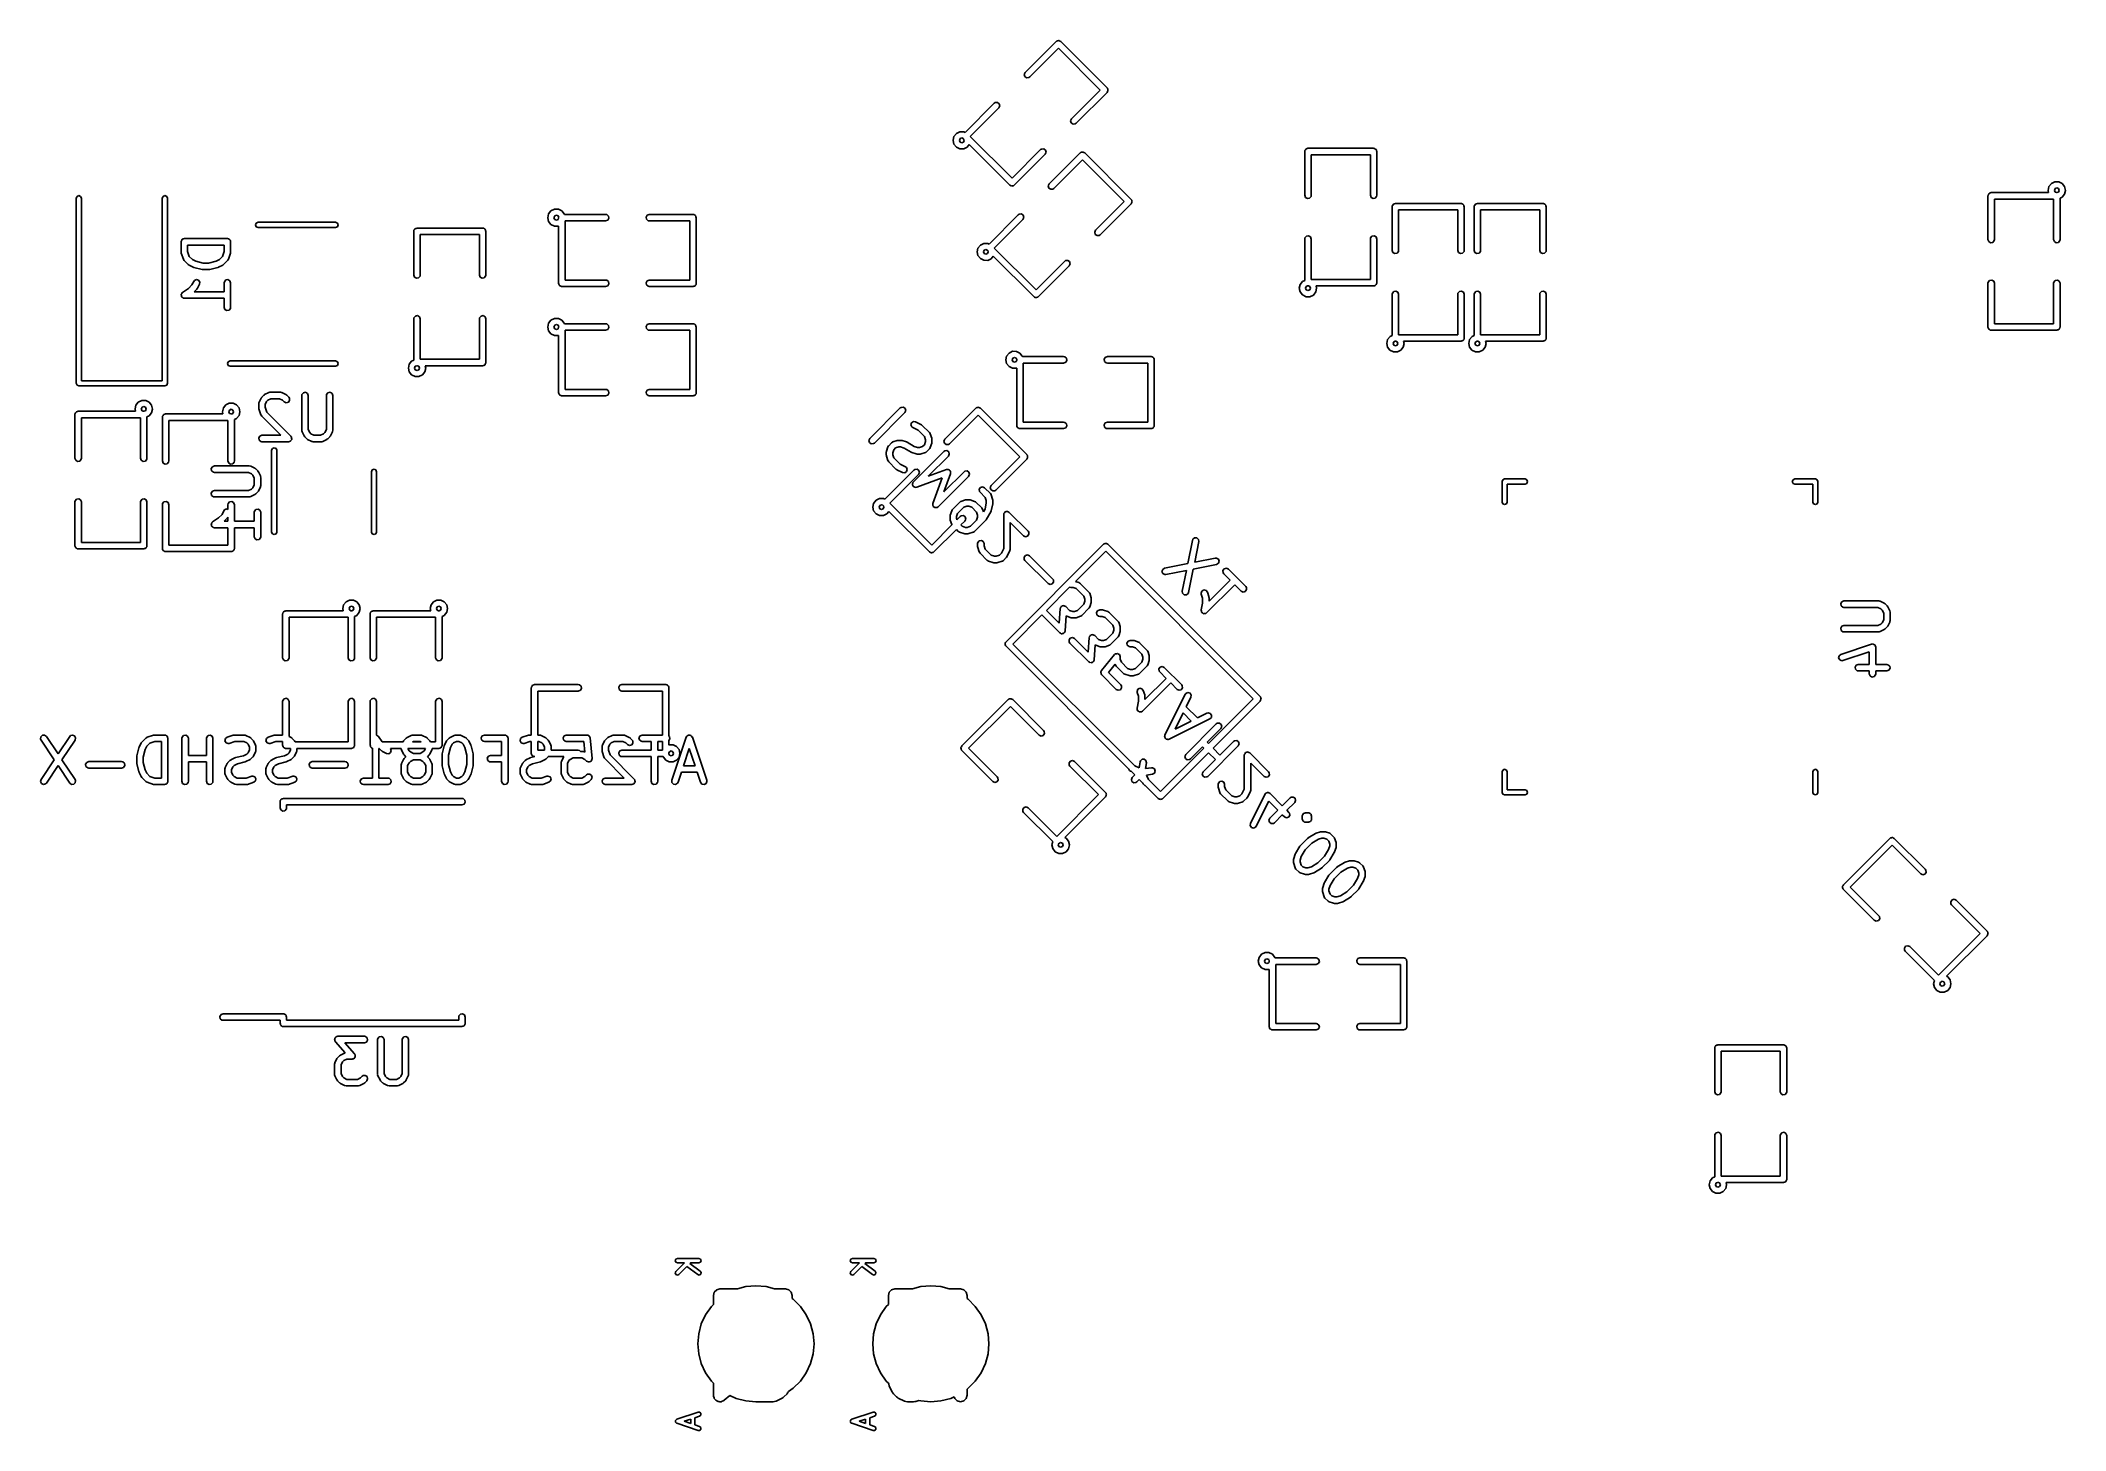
# Model space of a CAD drawing. Extents: x 6.44 to 8.29, y -5.52 to -4.25.
import ezdxf

# ---------------------------------------------------------------- set-up
doc = ezdxf.new("R2010")
doc.units = 0
doc.header["$MEASUREMENT"] = 0
doc.layers.add('BLACK', color=7, linetype='CONTINUOUS')

msp = doc.modelspace()

# ---------------------------------------------------------------- linework, layer by layer
at = {"layer": 'BLACK', "linetype": 'CONTINUOUS'}
for p, q in [((7.33632, -4.27707), (7.36461, -4.24879)), ((7.3667, -4.25505), (7.3405, -4.28125)), ((7.36461, -4.24879), (7.36493, -4.24857)), ((7.36493, -4.24857), (7.365, -4.24846)), ((7.365, -4.24846), (7.36513, -4.24842)), ((7.36513, -4.24842), (7.36545, -4.2482)), ((7.36545, -4.2482), (7.36621, -4.24813)), ((7.36621, -4.24813), (7.36695, -4.24794)), ((7.40495, -4.2933), (7.3667, -4.25505)), ((7.36695, -4.24794), (7.3672, -4.24805)), ((7.3672, -4.24805), (7.36746, -4.24802)), ((7.36746, -4.24802), (7.36809, -4.24846)), ((7.36809, -4.24846), (7.36878, -4.24879)), ((7.36878, -4.24879), (7.41121, -4.29122)), ((7.33547, -4.2789), (7.33632, -4.27707)), ((7.33599, -4.28085), (7.33547, -4.2789)), ((7.33765, -4.28201), (7.33599, -4.28085)), ((7.33966, -4.28184), (7.33765, -4.28201)), ((7.3405, -4.28125), (7.33966, -4.28184)), ((7.37875, -4.3195), (7.40495, -4.2933)), ((7.41121, -4.29539), (7.38293, -4.32368)), ((7.41121, -4.29122), (7.41143, -4.29153)), ((7.41154, -4.2947), (7.41121, -4.29539)), ((7.41143, -4.29153), (7.41154, -4.29161)), ((7.41154, -4.29161), (7.41158, -4.29174)), ((7.41198, -4.29407), (7.41154, -4.2947)), ((7.41158, -4.29174), (7.4118, -4.29206)), ((7.4118, -4.29206), (7.41187, -4.29282)), ((7.41187, -4.29282), (7.41206, -4.29356)), ((7.41206, -4.29356), (7.41195, -4.2938)), ((7.41195, -4.2938), (7.41198, -4.29407)), ((7.2813, -4.3321), (7.30804, -4.30536)), ((7.31222, -4.30953), (7.28602, -4.33573)), ((7.30804, -4.30536), (7.30888, -4.30477)), ((7.30888, -4.30477), (7.31089, -4.30459)), ((7.31089, -4.30459), (7.31255, -4.30575)), ((7.31307, -4.3077), (7.31222, -4.30953)), ((7.31255, -4.30575), (7.31307, -4.3077)), ((7.27115, -4.3358), (7.27336, -4.33304)), ((7.27336, -4.33304), (7.27655, -4.33151)), ((7.27655, -4.33151), (7.28008, -4.33151)), ((7.28008, -4.33151), (7.2813, -4.3321)), ((7.3779, -4.32133), (7.37875, -4.3195)), ((7.37842, -4.32328), (7.3779, -4.32133)), ((7.38007, -4.32444), (7.37842, -4.32328)), ((7.38209, -4.32426), (7.38007, -4.32444)), ((7.38293, -4.32368), (7.38209, -4.32426)), ((7.27036, -4.33925), (7.27115, -4.3358)), ((7.27036, -4.33927), (7.27036, -4.33925)), ((7.27114, -4.3427), (7.27036, -4.33927)), ((7.27334, -4.34547), (7.27114, -4.3427)), ((7.27652, -4.34701), (7.27334, -4.34547)), ((7.27674, -4.3377), (7.27609, -4.33927)), ((7.27609, -4.33927), (7.27674, -4.34083)), ((7.28006, -4.34702), (7.27652, -4.34701)), ((7.27831, -4.33705), (7.27674, -4.3377)), ((7.27674, -4.34083), (7.27831, -4.34148)), ((7.27959, -4.33758), (7.27831, -4.33705)), ((7.27831, -4.34148), (7.27988, -4.34083)), ((7.27976, -4.33782), (7.27959, -4.33758)), ((7.28004, -4.33811), (7.27976, -4.33782)), ((7.27988, -4.34083), (7.28052, -4.33927)), ((7.28052, -4.33927), (7.28004, -4.33811)), ((7.28325, -4.3455), (7.28006, -4.34702)), ((7.28511, -4.34317), (7.28325, -4.3455)), ((7.32218, -4.38024), (7.28511, -4.34317)), ((7.28602, -4.33573), (7.32427, -4.37398)), ((7.32427, -4.37398), (7.35047, -4.34778)), ((7.35464, -4.35196), (7.32636, -4.38024)), ((7.35047, -4.34778), (7.35131, -4.3472)), ((7.35131, -4.3472), (7.35332, -4.34702)), ((7.35332, -4.34702), (7.35497, -4.34818)), ((7.3555, -4.35013), (7.35464, -4.35196)), ((7.35497, -4.34818), (7.3555, -4.35013)), ((7.35832, -4.37907), (7.38661, -4.35079)), ((7.38661, -4.35079), (7.38693, -4.35057)), ((7.38693, -4.35057), (7.387, -4.35046)), ((7.387, -4.35046), (7.38713, -4.35042)), ((7.38713, -4.35042), (7.38745, -4.3502)), ((7.38745, -4.3502), (7.38821, -4.35013)), ((7.38821, -4.35013), (7.38895, -4.34994)), ((7.38895, -4.34994), (7.3892, -4.35005)), ((7.3892, -4.35005), (7.38946, -4.35002)), ((7.38946, -4.35002), (7.39009, -4.35046)), ((7.39009, -4.35046), (7.39078, -4.35079)), ((7.39078, -4.35079), (7.43321, -4.39322)), ((7.59205, -4.3495), (7.59211, -4.34912)), ((7.59205, -4.3895), (7.59205, -4.3495)), ((7.59209, -4.34899), (7.59216, -4.34887)), ((7.59211, -4.34912), (7.59209, -4.34899)), ((7.59216, -4.34887), (7.59223, -4.34849)), ((7.59223, -4.34849), (7.59272, -4.3479)), ((7.59272, -4.3479), (7.5931, -4.34724)), ((7.5931, -4.34724), (7.59335, -4.34715)), ((7.59335, -4.34715), (7.59352, -4.34694)), ((7.59352, -4.34694), (7.59428, -4.34681)), ((7.59428, -4.34681), (7.595, -4.34655)), ((7.595, -4.34655), (7.655, -4.34655)), ((7.65205, -4.35245), (7.59795, -4.35245)), ((7.59795, -4.35245), (7.59795, -4.3895)), ((7.65205, -4.3895), (7.65205, -4.35245)), ((7.655, -4.34655), (7.65538, -4.34661)), ((7.65538, -4.34661), (7.65551, -4.34659)), ((7.65551, -4.34659), (7.65563, -4.34666)), ((7.65563, -4.34666), (7.65601, -4.34673)), ((7.65601, -4.34673), (7.6566, -4.34722)), ((7.6566, -4.34722), (7.65726, -4.3476)), ((7.65726, -4.3476), (7.65735, -4.34785)), ((7.65735, -4.34785), (7.65756, -4.34802)), ((7.65756, -4.34802), (7.65769, -4.34878)), ((7.65769, -4.34878), (7.65795, -4.3495)), ((7.65795, -4.3495), (7.65795, -4.3895)), ((7.3887, -4.35705), (7.3625, -4.38325)), ((7.42695, -4.3953), (7.3887, -4.35705)), ((6.46896, -4.39053), (6.47063, -4.38984)), ((6.47063, -4.38984), (6.4723, -4.39053)), ((6.5477, -4.39053), (6.54937, -4.38984)), ((6.54937, -4.38984), (6.55104, -4.39053)), ((7.32288, -4.38057), (7.32218, -4.38024)), ((7.32351, -4.38101), (7.32288, -4.38057)), ((7.32377, -4.38099), (7.32351, -4.38101)), ((7.32401, -4.3811), (7.32377, -4.38099)), ((7.32475, -4.3809), (7.32401, -4.3811)), ((7.32552, -4.38083), (7.32475, -4.3809)), ((7.32584, -4.38061), (7.32552, -4.38083)), ((7.32596, -4.38057), (7.32584, -4.38061)), ((7.32604, -4.38047), (7.32596, -4.38057)), ((7.32636, -4.38024), (7.32604, -4.38047)), ((7.35747, -4.3809), (7.35832, -4.37907)), ((7.35799, -4.38285), (7.35747, -4.3809)), ((7.35965, -4.38401), (7.35799, -4.38285)), ((7.36166, -4.38384), (7.35965, -4.38401)), ((7.3625, -4.38325), (7.36166, -4.38384)), ((7.59274, -4.3914), (7.59205, -4.3895)), ((7.59795, -4.3895), (7.59777, -4.39051)), ((7.65274, -4.3914), (7.65205, -4.3895)), ((7.65795, -4.3895), (7.65777, -4.39051)), ((8.21705, -4.39), (8.21711, -4.38962)), ((8.21705, -4.43), (8.21705, -4.39)), ((8.21709, -4.38949), (8.21716, -4.38937)), ((8.21711, -4.38962), (8.21709, -4.38949)), ((8.21716, -4.38937), (8.21723, -4.38899)), ((8.21723, -4.38899), (8.21772, -4.3884)), ((8.21772, -4.3884), (8.2181, -4.38774)), ((8.2181, -4.38774), (8.21835, -4.38765)), ((8.21835, -4.38765), (8.21852, -4.38744)), ((8.21852, -4.38744), (8.21928, -4.38731)), ((8.21928, -4.38731), (8.22, -4.38705)), ((8.22, -4.38705), (8.27251, -4.38705)), ((8.27205, -4.38499), (8.27284, -4.38154)), ((8.27205, -4.385), (8.27205, -4.38499)), ((8.27251, -4.38705), (8.27205, -4.385)), ((8.27284, -4.38154), (8.27505, -4.37878)), ((8.27505, -4.37878), (8.27824, -4.37724)), ((8.27843, -4.38343), (8.27778, -4.385)), ((8.27778, -4.385), (8.27843, -4.38657)), ((8.27824, -4.37724), (8.28178, -4.37725)), ((8.28, -4.38278), (8.27843, -4.38343)), ((8.27843, -4.38657), (8.27959, -4.38705)), ((8.27959, -4.38705), (8.28, -4.38705)), ((8.28157, -4.38343), (8.28, -4.38278)), ((8.28, -4.38705), (8.28029, -4.3871)), ((8.28029, -4.3871), (8.28157, -4.38657)), ((8.28222, -4.385), (8.28157, -4.38343)), ((8.28157, -4.38657), (8.28222, -4.385)), ((8.28178, -4.37725), (8.28496, -4.37878)), ((8.28715, -4.38847), (8.28494, -4.39123)), ((8.28496, -4.37878), (8.28717, -4.38155)), ((8.28795, -4.38503), (8.28715, -4.38847)), ((8.28717, -4.38155), (8.28795, -4.385)), ((8.28795, -4.385), (8.28795, -4.38503)), ((6.46827, -4.3922), (6.46896, -4.39053)), ((6.46827, -4.5615), (6.46827, -4.3922)), ((6.4723, -4.39053), (6.47299, -4.3922)), ((6.47299, -4.3922), (6.47299, -4.55913)), ((6.54701, -4.3922), (6.5477, -4.39053)), ((6.54701, -4.55913), (6.54701, -4.3922)), ((6.55104, -4.39053), (6.55173, -4.3922)), ((6.55173, -4.3922), (6.55173, -4.5615)), ((6.89955, -4.40999), (6.90034, -4.40654)), ((6.90034, -4.40654), (6.90255, -4.40378)), ((6.90255, -4.40378), (6.90574, -4.40224)), ((6.90593, -4.40843), (6.90528, -4.41)), ((6.90574, -4.40224), (6.90928, -4.40225)), ((6.9075, -4.40778), (6.90593, -4.40843)), ((6.90907, -4.40843), (6.9075, -4.40778)), ((6.9096, -4.40971), (6.90907, -4.40843)), ((6.90928, -4.40225), (6.91246, -4.40378)), ((6.91246, -4.40378), (6.91467, -4.40655)), ((6.91467, -4.40655), (6.91478, -4.40705)), ((6.91478, -4.40705), (6.9525, -4.40705)), ((6.9525, -4.40705), (6.95351, -4.40723)), ((6.95351, -4.40723), (6.95506, -4.40852)), ((6.95506, -4.40852), (6.95541, -4.41051)), ((6.98959, -4.40949), (6.9906, -4.40774)), ((6.9906, -4.40774), (6.9925, -4.40705)), ((6.9925, -4.40705), (7.0325, -4.40705)), ((7.0325, -4.40705), (7.03288, -4.40711)), ((7.03288, -4.40711), (7.03301, -4.40709)), ((7.03301, -4.40709), (7.03313, -4.40716)), ((7.03313, -4.40716), (7.03351, -4.40723)), ((7.03351, -4.40723), (7.0341, -4.40772)), ((7.0341, -4.40772), (7.03476, -4.4081)), ((7.03476, -4.4081), (7.03485, -4.40835)), ((7.03485, -4.40835), (7.03506, -4.40852)), ((7.03506, -4.40852), (7.03519, -4.40928)), ((7.3033, -4.4341), (7.33004, -4.40736)), ((7.33004, -4.40736), (7.33088, -4.40677)), ((7.33088, -4.40677), (7.33289, -4.40659)), ((7.33289, -4.40659), (7.33455, -4.40775)), ((7.33455, -4.40775), (7.33507, -4.4097)), ((7.40075, -4.4215), (7.42695, -4.3953)), ((7.43321, -4.39739), (7.40493, -4.42568)), ((7.43321, -4.39322), (7.43343, -4.39353)), ((7.43354, -4.3967), (7.43321, -4.39739)), ((7.43343, -4.39353), (7.43354, -4.39361)), ((7.43354, -4.39361), (7.43358, -4.39374)), ((7.43398, -4.39607), (7.43354, -4.3967)), ((7.43358, -4.39374), (7.4338, -4.39406)), ((7.4338, -4.39406), (7.43387, -4.39482)), ((7.43387, -4.39482), (7.43406, -4.39556)), ((7.43406, -4.39556), (7.43395, -4.3958)), ((7.43395, -4.3958), (7.43398, -4.39607)), ((7.59449, -4.39241), (7.59274, -4.3914)), ((7.59648, -4.39206), (7.59449, -4.39241)), ((7.59777, -4.39051), (7.59648, -4.39206)), ((7.65449, -4.39241), (7.65274, -4.3914)), ((7.65648, -4.39206), (7.65449, -4.39241)), ((7.65777, -4.39051), (7.65648, -4.39206)), ((7.67205, -4.4), (7.67211, -4.39962)), ((7.67205, -4.44), (7.67205, -4.4)), ((7.67209, -4.39949), (7.67216, -4.39937)), ((7.67211, -4.39962), (7.67209, -4.39949)), ((7.67216, -4.39937), (7.67223, -4.39899)), ((7.67223, -4.39899), (7.67272, -4.3984)), ((7.67272, -4.3984), (7.6731, -4.39774)), ((7.6731, -4.39774), (7.67335, -4.39765)), ((7.67335, -4.39765), (7.67352, -4.39744)), ((7.67352, -4.39744), (7.67428, -4.39731)), ((7.67428, -4.39731), (7.675, -4.39705)), ((7.675, -4.39705), (7.735, -4.39705)), ((7.73205, -4.40295), (7.67795, -4.40295)), ((7.67795, -4.40295), (7.67795, -4.44)), ((7.73205, -4.44), (7.73205, -4.40295)), ((7.735, -4.39705), (7.73538, -4.39711)), ((7.73538, -4.39711), (7.73551, -4.39709)), ((7.73551, -4.39709), (7.73563, -4.39716)), ((7.73563, -4.39716), (7.73601, -4.39723)), ((7.73601, -4.39723), (7.7366, -4.39772)), ((7.7366, -4.39772), (7.73726, -4.3981)), ((7.73726, -4.3981), (7.73735, -4.39835)), ((7.73735, -4.39835), (7.73756, -4.39852)), ((7.73756, -4.39852), (7.73769, -4.39928)), ((7.73769, -4.39928), (7.73795, -4.4)), ((7.73795, -4.4), (7.73795, -4.44)), ((7.74705, -4.4), (7.74711, -4.39962)), ((7.74705, -4.44), (7.74705, -4.4)), ((7.74709, -4.39949), (7.74716, -4.39937)), ((7.74711, -4.39962), (7.74709, -4.39949)), ((7.74716, -4.39937), (7.74723, -4.39899)), ((7.74723, -4.39899), (7.74772, -4.3984)), ((7.74772, -4.3984), (7.7481, -4.39774)), ((7.7481, -4.39774), (7.74835, -4.39765)), ((7.74835, -4.39765), (7.74852, -4.39744)), ((7.74852, -4.39744), (7.74928, -4.39731)), ((7.74928, -4.39731), (7.75, -4.39705)), ((7.75, -4.39705), (7.81, -4.39705)), ((7.80705, -4.40295), (7.75295, -4.40295)), ((7.75295, -4.40295), (7.75295, -4.44)), ((7.80705, -4.44), (7.80705, -4.40295)), ((7.81, -4.39705), (7.81038, -4.39711)), ((7.81038, -4.39711), (7.81051, -4.39709)), ((7.81051, -4.39709), (7.81063, -4.39716)), ((7.81063, -4.39716), (7.81101, -4.39723)), ((7.81101, -4.39723), (7.8116, -4.39772)), ((7.8116, -4.39772), (7.81226, -4.3981)), ((7.81226, -4.3981), (7.81235, -4.39835)), ((7.81235, -4.39835), (7.81256, -4.39852)), ((7.81256, -4.39852), (7.81269, -4.39928)), ((7.81269, -4.39928), (7.81295, -4.4)), ((7.81295, -4.4), (7.81295, -4.44)), ((8.27705, -4.39295), (8.22295, -4.39295)), ((8.22295, -4.39295), (8.22295, -4.43)), ((8.27705, -4.43), (8.27705, -4.39295)), ((8.28494, -4.39123), (8.28295, -4.39218)), ((8.28295, -4.39218), (8.28295, -4.43)), ((6.6322, -4.41661), (6.6329, -4.41494)), ((6.6329, -4.41828), (6.6322, -4.41661)), ((6.6329, -4.41494), (6.63457, -4.41425)), ((6.63457, -4.41898), (6.6329, -4.41828)), ((6.63457, -4.41425), (6.70543, -4.41425)), ((6.70543, -4.41898), (6.63457, -4.41898)), ((6.70543, -4.41425), (6.7071, -4.41494)), ((6.7071, -4.41828), (6.70543, -4.41898)), ((6.7071, -4.41494), (6.7078, -4.41661)), ((6.7078, -4.41661), (6.7071, -4.41828)), ((6.77705, -4.4225), (6.77711, -4.42212)), ((6.77705, -4.4625), (6.77705, -4.4225)), ((6.77709, -4.42199), (6.77716, -4.42187)), ((6.77711, -4.42212), (6.77709, -4.42199)), ((6.77716, -4.42187), (6.77723, -4.42149)), ((6.77723, -4.42149), (6.77772, -4.4209)), ((6.77772, -4.4209), (6.7781, -4.42024)), ((6.7781, -4.42024), (6.77835, -4.42015)), ((6.77835, -4.42015), (6.77852, -4.41994)), ((6.77852, -4.41994), (6.77928, -4.41981)), ((6.77928, -4.41981), (6.78, -4.41955)), ((6.78, -4.41955), (6.84, -4.41955)), ((6.83705, -4.42545), (6.78295, -4.42545)), ((6.78295, -4.42545), (6.78295, -4.4625)), ((6.83705, -4.4625), (6.83705, -4.42545)), ((6.84, -4.41955), (6.84038, -4.41961)), ((6.84038, -4.41961), (6.84051, -4.41959)), ((6.84051, -4.41959), (6.84063, -4.41966)), ((6.84063, -4.41966), (6.84101, -4.41973)), ((6.84101, -4.41973), (6.8416, -4.42022)), ((6.8416, -4.42022), (6.84226, -4.4206)), ((6.84226, -4.4206), (6.84235, -4.42085)), ((6.84235, -4.42085), (6.84256, -4.42102)), ((6.84256, -4.42102), (6.84269, -4.42178)), ((6.84269, -4.42178), (6.84295, -4.4225)), ((6.84295, -4.4225), (6.84295, -4.4625)), ((6.89955, -4.41), (6.89955, -4.40999)), ((6.90033, -4.41344), (6.89955, -4.41)), ((6.90253, -4.41621), (6.90033, -4.41344)), ((6.90571, -4.41775), (6.90253, -4.41621)), ((6.90528, -4.41), (6.90593, -4.41157)), ((6.90925, -4.41776), (6.90571, -4.41775)), ((6.90593, -4.41157), (6.9075, -4.41222)), ((6.9075, -4.41222), (6.90907, -4.41157)), ((6.90907, -4.41157), (6.90955, -4.41041)), ((6.90955, -4.41762), (6.90925, -4.41776)), ((6.90955, -4.41), (6.9096, -4.40971)), ((6.90955, -4.41041), (6.90955, -4.41)), ((6.90955, -4.47), (6.90955, -4.41762)), ((6.9525, -4.41295), (6.91545, -4.41295)), ((6.91545, -4.41295), (6.91545, -4.46705)), ((6.9544, -4.41226), (6.9525, -4.41295)), ((6.95541, -4.41051), (6.9544, -4.41226)), ((6.98994, -4.41148), (6.98959, -4.40949)), ((6.99149, -4.41277), (6.98994, -4.41148)), ((6.9925, -4.41295), (6.99149, -4.41277)), ((7.02955, -4.41295), (6.9925, -4.41295)), ((7.02955, -4.46705), (7.02955, -4.41295)), ((7.03519, -4.40928), (7.03545, -4.41)), ((7.03545, -4.41), (7.03545, -4.47)), ((7.33422, -4.41153), (7.30802, -4.43773)), ((7.33507, -4.4097), (7.33422, -4.41153)), ((7.3999, -4.42333), (7.40075, -4.4215)), ((7.40042, -4.42528), (7.3999, -4.42333)), ((7.40207, -4.42644), (7.40042, -4.42528)), ((7.40409, -4.42626), (7.40207, -4.42644)), ((7.40493, -4.42568), (7.40409, -4.42626)), ((7.59223, -4.42849), (7.59352, -4.42694)), ((7.59352, -4.42694), (7.59551, -4.42659)), ((7.59551, -4.42659), (7.59726, -4.4276)), ((7.65223, -4.42849), (7.65352, -4.42694)), ((7.65352, -4.42694), (7.65551, -4.42659)), ((7.65551, -4.42659), (7.65726, -4.4276)), ((6.56423, -4.43204), (6.5643, -4.43166)), ((6.56423, -4.44142), (6.56423, -4.43204)), ((6.56425, -4.44148), (6.56423, -4.44142)), ((6.56438, -4.44235), (6.56425, -4.44148)), ((6.56427, -4.43153), (6.56434, -4.43142)), ((6.5643, -4.43166), (6.56427, -4.43153)), ((6.56434, -4.43142), (6.56441, -4.43103)), ((6.56625, -4.44798), (6.56438, -4.44235)), ((6.56441, -4.43103), (6.5649, -4.43045)), ((6.5649, -4.43045), (6.56528, -4.42978)), ((6.56528, -4.42978), (6.56553, -4.42969)), ((6.56553, -4.42969), (6.5657, -4.42949)), ((6.5657, -4.42949), (6.56646, -4.42935)), ((6.56646, -4.42935), (6.56718, -4.42909)), ((6.56718, -4.42909), (6.60655, -4.42909)), ((6.57013, -4.435), (6.57013, -4.44094)), ((6.6036, -4.435), (6.57013, -4.435)), ((6.57013, -4.44094), (6.57164, -4.44545)), ((6.57164, -4.44545), (6.57455, -4.44836)), ((6.59918, -4.44836), (6.60209, -4.44545)), ((6.60209, -4.44545), (6.6036, -4.44094)), ((6.6036, -4.44094), (6.6036, -4.435)), ((6.60655, -4.42909), (6.60693, -4.42916)), ((6.60693, -4.42916), (6.60706, -4.42914)), ((6.60706, -4.42914), (6.60718, -4.4292)), ((6.60718, -4.4292), (6.60756, -4.42927)), ((6.60935, -4.44235), (6.60748, -4.44798)), ((6.60756, -4.42927), (6.60815, -4.42976)), ((6.60815, -4.42976), (6.60881, -4.43015)), ((6.60881, -4.43015), (6.6089, -4.4304)), ((6.6089, -4.4304), (6.60911, -4.43057)), ((6.60911, -4.43057), (6.60924, -4.43132)), ((6.60924, -4.43132), (6.6095, -4.43204)), ((6.6095, -4.44142), (6.60935, -4.44229)), ((6.60935, -4.44229), (6.60935, -4.44235)), ((6.6095, -4.43204), (6.6095, -4.44142)), ((7.29236, -4.44125), (7.29315, -4.4378)), ((7.29236, -4.44127), (7.29236, -4.44125)), ((7.29314, -4.4447), (7.29236, -4.44127)), ((7.29534, -4.44747), (7.29314, -4.4447)), ((7.29315, -4.4378), (7.29536, -4.43504)), ((7.29536, -4.43504), (7.29855, -4.43351)), ((7.29874, -4.4397), (7.29809, -4.44127)), ((7.29809, -4.44127), (7.29874, -4.44283)), ((7.29855, -4.43351), (7.30208, -4.43351)), ((7.30031, -4.43905), (7.29874, -4.4397)), ((7.29874, -4.44283), (7.30031, -4.44348)), ((7.30159, -4.43958), (7.30031, -4.43905)), ((7.30031, -4.44348), (7.30188, -4.44283)), ((7.30176, -4.43982), (7.30159, -4.43958)), ((7.30204, -4.44011), (7.30176, -4.43982)), ((7.30188, -4.44283), (7.30252, -4.44127)), ((7.30252, -4.44127), (7.30204, -4.44011)), ((7.30208, -4.43351), (7.3033, -4.4341)), ((7.30711, -4.44517), (7.30525, -4.4475)), ((7.34418, -4.48224), (7.30711, -4.44517)), ((7.30802, -4.43773), (7.34627, -4.47598)), ((7.59205, -4.4295), (7.59223, -4.42849)), ((7.59205, -4.46732), (7.59205, -4.4295)), ((7.59726, -4.4276), (7.59795, -4.4295)), ((7.59795, -4.4295), (7.59795, -4.46655)), ((7.65205, -4.4295), (7.65223, -4.42849)), ((7.65205, -4.46655), (7.65205, -4.4295)), ((7.65726, -4.4276), (7.65795, -4.4295)), ((7.65795, -4.4295), (7.65795, -4.4695)), ((7.67274, -4.4419), (7.67205, -4.44)), ((7.67449, -4.44291), (7.67274, -4.4419)), ((7.67648, -4.44256), (7.67449, -4.44291)), ((7.67777, -4.44101), (7.67648, -4.44256)), ((7.67795, -4.44), (7.67777, -4.44101)), ((7.73274, -4.4419), (7.73205, -4.44)), ((7.73449, -4.44291), (7.73274, -4.4419)), ((7.73648, -4.44256), (7.73449, -4.44291)), ((7.73777, -4.44101), (7.73648, -4.44256)), ((7.73795, -4.44), (7.73777, -4.44101)), ((7.74774, -4.4419), (7.74705, -4.44)), ((7.74949, -4.44291), (7.74774, -4.4419)), ((7.75148, -4.44256), (7.74949, -4.44291)), ((7.75277, -4.44101), (7.75148, -4.44256)), ((7.75295, -4.44), (7.75277, -4.44101)), ((7.80774, -4.4419), (7.80705, -4.44)), ((7.80949, -4.44291), (7.80774, -4.4419)), ((7.81148, -4.44256), (7.80949, -4.44291)), ((7.81277, -4.44101), (7.81148, -4.44256)), ((7.81295, -4.44), (7.81277, -4.44101)), ((8.21774, -4.4319), (8.21705, -4.43)), ((8.21949, -4.43291), (8.21774, -4.4319)), ((8.22148, -4.43256), (8.21949, -4.43291)), ((8.22277, -4.43101), (8.22148, -4.43256)), ((8.22295, -4.43), (8.22277, -4.43101)), ((8.27774, -4.4319), (8.27705, -4.43)), ((8.27949, -4.43291), (8.27774, -4.4319)), ((8.28148, -4.43256), (8.27949, -4.43291)), ((8.28277, -4.43101), (8.28148, -4.43256)), ((8.28295, -4.43), (8.28277, -4.43101)), ((6.56636, -4.44811), (6.56625, -4.44798)), ((6.56638, -4.44829), (6.56636, -4.44811)), ((6.56697, -4.44913), (6.56638, -4.44829)), ((6.57072, -4.45288), (6.56697, -4.44913)), ((6.57078, -4.45291), (6.57072, -4.45288)), ((6.57148, -4.45343), (6.57078, -4.45291)), ((6.57523, -4.45531), (6.57148, -4.45343)), ((6.57455, -4.44836), (6.57758, -4.44988)), ((6.57537, -4.45532), (6.57523, -4.45531)), ((6.57584, -4.45553), (6.57537, -4.45532)), ((6.58334, -4.45741), (6.57584, -4.45553)), ((6.57758, -4.44988), (6.58442, -4.45159)), ((6.58347, -4.45739), (6.58334, -4.45741)), ((6.58405, -4.45749), (6.58347, -4.45739)), ((6.58968, -4.45749), (6.58405, -4.45749)), ((6.58442, -4.45159), (6.58931, -4.45159)), ((6.58931, -4.45159), (6.59615, -4.44988)), ((6.58981, -4.45745), (6.58968, -4.45749)), ((6.59039, -4.45741), (6.58981, -4.45745)), ((6.59789, -4.45553), (6.59039, -4.45741)), ((6.59615, -4.44988), (6.59918, -4.44836)), ((6.59801, -4.45545), (6.59789, -4.45553)), ((6.5985, -4.45531), (6.59801, -4.45545)), ((6.60225, -4.45343), (6.5985, -4.45531)), ((6.60229, -4.45339), (6.60225, -4.45343)), ((6.60301, -4.45288), (6.60229, -4.45339)), ((6.60676, -4.44913), (6.60301, -4.45288)), ((6.60684, -4.44897), (6.60676, -4.44913)), ((6.60699, -4.44888), (6.60684, -4.44897)), ((6.60748, -4.44798), (6.60699, -4.44888)), ((6.77774, -4.4644), (6.77705, -4.4625)), ((6.78277, -4.46351), (6.78148, -4.46506)), ((6.78295, -4.4625), (6.78277, -4.46351)), ((6.83774, -4.4644), (6.83705, -4.4625)), ((6.84277, -4.46351), (6.84148, -4.46506)), ((6.84295, -4.4625), (6.84277, -4.46351)), ((7.29852, -4.44901), (7.29534, -4.44747)), ((7.30206, -4.44902), (7.29852, -4.44901)), ((7.30525, -4.4475), (7.30206, -4.44902)), ((7.34627, -4.47598), (7.37247, -4.44978)), ((7.37664, -4.45396), (7.34836, -4.48224)), ((7.37247, -4.44978), (7.37331, -4.4492)), ((7.37331, -4.4492), (7.37532, -4.44902)), ((7.37532, -4.44902), (7.37697, -4.45018)), ((7.3775, -4.45213), (7.37664, -4.45396)), ((7.37697, -4.45018), (7.3775, -4.45213)), ((6.56427, -4.48027), (6.56436, -4.48013)), ((6.56442, -4.48112), (6.56427, -4.48027)), ((6.56435, -4.47996), (6.56485, -4.47927)), ((6.56436, -4.48013), (6.56435, -4.47996)), ((6.56448, -4.48197), (6.56442, -4.48112)), ((6.56459, -4.4821), (6.56448, -4.48197)), ((6.56462, -4.48226), (6.56459, -4.4821)), ((6.56528, -4.48281), (6.56462, -4.48226)), ((6.56485, -4.47927), (6.56528, -4.47853)), ((6.56528, -4.47853), (6.56544, -4.47847)), ((6.56544, -4.47847), (6.56554, -4.47833)), ((6.56554, -4.47833), (6.57092, -4.47474)), ((6.57092, -4.47474), (6.57413, -4.47154)), ((6.57413, -4.47154), (6.57579, -4.46822)), ((6.57579, -4.46822), (6.5764, -4.46739)), ((6.57864, -4.47538), (6.57618, -4.47783)), ((6.57618, -4.47783), (6.6036, -4.47783)), ((6.5764, -4.46739), (6.57825, -4.46659)), ((6.57825, -4.46659), (6.58019, -4.46717)), ((6.57867, -4.47532), (6.57864, -4.47538)), ((6.5792, -4.47461), (6.57867, -4.47532)), ((6.58107, -4.47086), (6.5792, -4.47461)), ((6.58019, -4.46717), (6.5813, -4.46885)), ((6.5813, -4.46885), (6.58107, -4.47086)), ((6.6036, -4.46954), (6.60378, -4.46853)), ((6.6036, -4.47783), (6.6036, -4.46954)), ((6.60378, -4.46853), (6.60507, -4.46698)), ((6.60507, -4.46698), (6.60706, -4.46663)), ((6.60706, -4.46663), (6.60881, -4.46764)), ((6.60881, -4.46764), (6.6095, -4.46954)), ((6.6095, -4.46954), (6.6095, -4.49204)), ((6.77949, -4.46541), (6.77774, -4.4644)), ((6.78148, -4.46506), (6.77949, -4.46541)), ((6.83949, -4.46541), (6.83774, -4.4644)), ((6.84148, -4.46506), (6.83949, -4.46541)), ((6.90981, -4.47072), (6.90955, -4.47)), ((6.90994, -4.47148), (6.90981, -4.47072)), ((6.91015, -4.47165), (6.90994, -4.47148)), ((6.91024, -4.4719), (6.91015, -4.47165)), ((6.9109, -4.47228), (6.91024, -4.4719)), ((6.91149, -4.47277), (6.9109, -4.47228)), ((6.91187, -4.47284), (6.91149, -4.47277)), ((6.91199, -4.47291), (6.91187, -4.47284)), ((6.91212, -4.47289), (6.91199, -4.47291)), ((6.9125, -4.47295), (6.91212, -4.47289)), ((6.9525, -4.47295), (6.9125, -4.47295)), ((6.91545, -4.46705), (6.9525, -4.46705)), ((6.9525, -4.46705), (6.95351, -4.46723)), ((6.9544, -4.47226), (6.9525, -4.47295)), ((6.95351, -4.46723), (6.95506, -4.46852)), ((6.95541, -4.47051), (6.9544, -4.47226)), ((6.95506, -4.46852), (6.95541, -4.47051)), ((6.98959, -4.46949), (6.9906, -4.46774)), ((6.98994, -4.47148), (6.98959, -4.46949)), ((6.99149, -4.47277), (6.98994, -4.47148)), ((6.9906, -4.46774), (6.9925, -4.46705)), ((6.9925, -4.47295), (6.99149, -4.47277)), ((6.9925, -4.46705), (7.02955, -4.46705)), ((7.0325, -4.47295), (6.9925, -4.47295)), ((7.03322, -4.47269), (7.0325, -4.47295)), ((7.03398, -4.47256), (7.03322, -4.47269)), ((7.03415, -4.47235), (7.03398, -4.47256)), ((7.0344, -4.47226), (7.03415, -4.47235)), ((7.03478, -4.4716), (7.0344, -4.47226)), ((7.03527, -4.47101), (7.03478, -4.4716)), ((7.03534, -4.47063), (7.03527, -4.47101)), ((7.03541, -4.47051), (7.03534, -4.47063)), ((7.03545, -4.47), (7.03539, -4.47038)), ((7.03539, -4.47038), (7.03541, -4.47051)), ((7.34488, -4.48257), (7.34418, -4.48224)), ((7.34551, -4.48301), (7.34488, -4.48257)), ((7.34784, -4.48261), (7.34752, -4.48283)), ((7.34796, -4.48257), (7.34784, -4.48261)), ((7.34804, -4.48247), (7.34796, -4.48257)), ((7.34836, -4.48224), (7.34804, -4.48247)), ((7.58705, -4.47449), (7.58784, -4.47104)), ((7.58705, -4.4745), (7.58705, -4.47449)), ((7.58783, -4.47794), (7.58705, -4.4745)), ((7.59003, -4.48071), (7.58783, -4.47794)), ((7.58784, -4.47104), (7.59005, -4.46828)), ((7.59321, -4.48225), (7.59003, -4.48071)), ((7.59005, -4.46828), (7.59205, -4.46732)), ((7.59343, -4.47293), (7.59278, -4.4745)), ((7.59278, -4.4745), (7.59343, -4.47607)), ((7.59675, -4.48226), (7.59321, -4.48225)), ((7.59471, -4.4724), (7.59343, -4.47293)), ((7.59343, -4.47607), (7.595, -4.47672)), ((7.595, -4.47245), (7.59471, -4.4724)), ((7.59541, -4.47245), (7.595, -4.47245)), ((7.595, -4.47672), (7.59657, -4.47607)), ((7.59657, -4.47293), (7.59541, -4.47245)), ((7.59722, -4.4745), (7.59657, -4.47293)), ((7.59657, -4.47607), (7.59722, -4.4745)), ((7.59994, -4.48073), (7.59675, -4.48226)), ((7.59795, -4.46655), (7.65205, -4.46655)), ((7.60215, -4.47797), (7.59994, -4.48073)), ((7.60295, -4.47453), (7.60215, -4.47797)), ((7.655, -4.47245), (7.60249, -4.47245)), ((7.60249, -4.47245), (7.60295, -4.4745)), ((7.60295, -4.4745), (7.60295, -4.47453)), ((7.65572, -4.47219), (7.655, -4.47245)), ((7.65648, -4.47206), (7.65572, -4.47219)), ((7.65665, -4.47185), (7.65648, -4.47206)), ((7.6569, -4.47176), (7.65665, -4.47185)), ((7.65728, -4.4711), (7.6569, -4.47176)), ((7.65777, -4.47051), (7.65728, -4.4711)), ((7.65784, -4.47013), (7.65777, -4.47051)), ((7.65791, -4.47001), (7.65784, -4.47013)), ((7.65795, -4.4695), (7.65789, -4.46988)), ((7.65789, -4.46988), (7.65791, -4.47001)), ((7.67205, -4.48), (7.67223, -4.47899)), ((7.67205, -4.51782), (7.67205, -4.48)), ((7.67223, -4.47899), (7.67352, -4.47744)), ((7.67352, -4.47744), (7.67551, -4.47709)), ((7.67551, -4.47709), (7.67726, -4.4781)), ((7.67726, -4.4781), (7.67795, -4.48)), ((7.67795, -4.48), (7.67795, -4.51705)), ((7.73205, -4.48), (7.73223, -4.47899)), ((7.73205, -4.51705), (7.73205, -4.48)), ((7.73223, -4.47899), (7.73352, -4.47744)), ((7.73352, -4.47744), (7.73551, -4.47709)), ((7.73551, -4.47709), (7.73726, -4.4781)), ((7.73726, -4.4781), (7.73795, -4.48)), ((7.73795, -4.48), (7.73795, -4.52)), ((7.74705, -4.48), (7.74723, -4.47899)), ((7.74705, -4.51782), (7.74705, -4.48)), ((7.74723, -4.47899), (7.74852, -4.47744)), ((7.74852, -4.47744), (7.75051, -4.47709)), ((7.75051, -4.47709), (7.75226, -4.4781)), ((7.75226, -4.4781), (7.75295, -4.48)), ((7.75295, -4.48), (7.75295, -4.51705)), ((7.80705, -4.48), (7.80723, -4.47899)), ((7.80705, -4.51705), (7.80705, -4.48)), ((7.80723, -4.47899), (7.80852, -4.47744)), ((7.80852, -4.47744), (7.81051, -4.47709)), ((7.81051, -4.47709), (7.81226, -4.4781)), ((7.81226, -4.4781), (7.81295, -4.48)), ((7.81295, -4.48), (7.81295, -4.52)), ((8.21705, -4.47), (8.21723, -4.46899)), ((8.21705, -4.51), (8.21705, -4.47)), ((8.21723, -4.46899), (8.21852, -4.46744)), ((8.21852, -4.46744), (8.22051, -4.46709)), ((8.22051, -4.46709), (8.22226, -4.4681)), ((8.22226, -4.4681), (8.22295, -4.47)), ((8.22295, -4.47), (8.22295, -4.50705)), ((8.27705, -4.47), (8.27723, -4.46899)), ((8.27705, -4.50705), (8.27705, -4.47)), ((8.27723, -4.46899), (8.27852, -4.46744)), ((8.27852, -4.46744), (8.28051, -4.46709)), ((8.28051, -4.46709), (8.28226, -4.4681)), ((8.28226, -4.4681), (8.28295, -4.47)), ((8.28295, -4.47), (8.28295, -4.51)), ((6.56587, -4.48343), (6.56528, -4.48281)), ((6.56604, -4.48345), (6.56587, -4.48343)), ((6.56617, -4.48356), (6.56604, -4.48345)), ((6.56718, -4.48374), (6.56617, -4.48356)), ((6.6036, -4.48374), (6.56718, -4.48374)), ((6.6036, -4.49204), (6.6036, -4.48374)), ((6.60429, -4.49393), (6.6036, -4.49204)), ((6.60604, -4.49494), (6.60429, -4.49393)), ((6.60803, -4.49459), (6.60604, -4.49494)), ((6.60933, -4.49305), (6.60803, -4.49459)), ((6.6095, -4.49204), (6.60933, -4.49305)), ((6.77723, -4.50149), (6.77852, -4.49994)), ((6.77852, -4.49994), (6.78051, -4.49959)), ((6.78051, -4.49959), (6.78226, -4.5006)), ((6.78226, -4.5006), (6.78295, -4.5025)), ((6.83723, -4.50149), (6.83852, -4.49994)), ((6.83852, -4.49994), (6.84051, -4.49959)), ((6.84051, -4.49959), (6.84226, -4.5006)), ((6.84226, -4.5006), (6.84295, -4.5025)), ((7.34577, -4.48299), (7.34551, -4.48301)), ((7.34601, -4.4831), (7.34577, -4.48299)), ((7.34675, -4.4829), (7.34601, -4.4831)), ((7.34752, -4.48283), (7.34675, -4.4829)), ((6.77705, -4.5025), (6.77723, -4.50149)), ((6.77705, -4.54032), (6.77705, -4.5025)), ((6.78295, -4.5025), (6.78295, -4.53955)), ((6.83705, -4.5025), (6.83723, -4.50149)), ((6.83705, -4.53955), (6.83705, -4.5025)), ((6.84295, -4.5025), (6.84295, -4.5425)), ((6.89955, -4.50999), (6.90034, -4.50654)), ((6.89955, -4.51), (6.89955, -4.50999)), ((6.90033, -4.51344), (6.89955, -4.51)), ((6.90253, -4.51621), (6.90033, -4.51344)), ((6.90034, -4.50654), (6.90255, -4.50378)), ((6.90571, -4.51775), (6.90253, -4.51621)), ((6.90255, -4.50378), (6.90574, -4.50224)), ((6.90593, -4.50843), (6.90528, -4.51)), ((6.90528, -4.51), (6.90593, -4.51157)), ((6.90925, -4.51776), (6.90571, -4.51775)), ((6.90574, -4.50224), (6.90928, -4.50225)), ((6.9075, -4.50778), (6.90593, -4.50843)), ((6.90593, -4.51157), (6.9075, -4.51222)), ((6.90907, -4.50843), (6.9075, -4.50778)), ((6.9075, -4.51222), (6.90907, -4.51157)), ((6.9096, -4.50971), (6.90907, -4.50843)), ((6.90907, -4.51157), (6.90955, -4.51041)), ((6.90955, -4.51762), (6.90925, -4.51776)), ((6.90928, -4.50225), (6.91246, -4.50378)), ((6.90955, -4.51), (6.9096, -4.50971)), ((6.90955, -4.51041), (6.90955, -4.51)), ((6.90955, -4.57), (6.90955, -4.51762)), ((6.91246, -4.50378), (6.91467, -4.50655)), ((6.91467, -4.50655), (6.91478, -4.50705)), ((6.91478, -4.50705), (6.9525, -4.50705)), ((6.9525, -4.51295), (6.91545, -4.51295)), ((6.91545, -4.51295), (6.91545, -4.56705)), ((6.9525, -4.50705), (6.95351, -4.50723)), ((6.9544, -4.51226), (6.9525, -4.51295)), ((6.95351, -4.50723), (6.95506, -4.50852)), ((6.95541, -4.51051), (6.9544, -4.51226)), ((6.95506, -4.50852), (6.95541, -4.51051)), ((6.98959, -4.50949), (6.9906, -4.50774)), ((6.98994, -4.51148), (6.98959, -4.50949)), ((6.99149, -4.51277), (6.98994, -4.51148)), ((6.9906, -4.50774), (6.9925, -4.50705)), ((6.9925, -4.51295), (6.99149, -4.51277)), ((6.9925, -4.50705), (7.0325, -4.50705)), ((7.02955, -4.51295), (6.9925, -4.51295)), ((7.02955, -4.56705), (7.02955, -4.51295)), ((7.0325, -4.50705), (7.03288, -4.50711)), ((7.03288, -4.50711), (7.03301, -4.50709)), ((7.03301, -4.50709), (7.03313, -4.50716)), ((7.03313, -4.50716), (7.03351, -4.50723)), ((7.03351, -4.50723), (7.0341, -4.50772)), ((7.0341, -4.50772), (7.03476, -4.5081)), ((7.03476, -4.5081), (7.03485, -4.50835)), ((7.03485, -4.50835), (7.03506, -4.50852)), ((7.03506, -4.50852), (7.03519, -4.50928)), ((7.03519, -4.50928), (7.03545, -4.51)), ((7.03545, -4.51), (7.03545, -4.57)), ((7.66784, -4.52154), (7.67005, -4.51878)), ((7.67005, -4.51878), (7.67205, -4.51782)), ((7.67795, -4.51705), (7.73205, -4.51705)), ((7.74284, -4.52154), (7.74505, -4.51878)), ((7.74505, -4.51878), (7.74705, -4.51782)), ((7.75295, -4.51705), (7.80705, -4.51705)), ((8.21731, -4.51072), (8.21705, -4.51)), ((8.21744, -4.51148), (8.21731, -4.51072)), ((8.21765, -4.51165), (8.21744, -4.51148)), ((8.21774, -4.5119), (8.21765, -4.51165)), ((8.2184, -4.51228), (8.21774, -4.5119)), ((8.21899, -4.51277), (8.2184, -4.51228)), ((8.21937, -4.51284), (8.21899, -4.51277)), ((8.21949, -4.51291), (8.21937, -4.51284)), ((8.21962, -4.51289), (8.21949, -4.51291)), ((8.22, -4.51295), (8.21962, -4.51289)), ((8.28, -4.51295), (8.22, -4.51295)), ((8.22295, -4.50705), (8.27705, -4.50705)), ((8.28072, -4.51269), (8.28, -4.51295)), ((8.28148, -4.51256), (8.28072, -4.51269)), ((8.28165, -4.51235), (8.28148, -4.51256)), ((8.2819, -4.51226), (8.28165, -4.51235)), ((8.28228, -4.5116), (8.2819, -4.51226)), ((8.28277, -4.51101), (8.28228, -4.5116)), ((8.28284, -4.51063), (8.28277, -4.51101)), ((8.28291, -4.51051), (8.28284, -4.51063)), ((8.28295, -4.51), (8.28289, -4.51038)), ((8.28289, -4.51038), (8.28291, -4.51051)), ((7.31855, -4.53999), (7.31934, -4.53654)), ((7.31934, -4.53654), (7.32155, -4.53378)), ((7.32155, -4.53378), (7.32474, -4.53224)), ((7.32474, -4.53224), (7.32828, -4.53225)), ((7.3265, -4.53778), (7.32493, -4.53843)), ((7.32807, -4.53843), (7.3265, -4.53778)), ((7.32828, -4.53225), (7.33146, -4.53378)), ((7.33146, -4.53378), (7.33367, -4.53655)), ((7.33367, -4.53655), (7.33378, -4.53705)), ((7.33378, -4.53705), (7.3715, -4.53705)), ((7.3715, -4.53705), (7.37251, -4.53723)), ((7.37251, -4.53723), (7.37406, -4.53852)), ((7.40859, -4.53949), (7.4096, -4.53774)), ((7.4096, -4.53774), (7.4115, -4.53705)), ((7.4115, -4.53705), (7.4515, -4.53705)), ((7.4515, -4.53705), (7.45188, -4.53711)), ((7.45188, -4.53711), (7.45201, -4.53709)), ((7.45201, -4.53709), (7.45213, -4.53716)), ((7.45213, -4.53716), (7.45251, -4.53723)), ((7.45251, -4.53723), (7.4531, -4.53772)), ((7.4531, -4.53772), (7.45376, -4.5381)), ((7.45376, -4.5381), (7.45385, -4.53835)), ((7.66705, -4.52499), (7.66784, -4.52154)), ((7.66705, -4.525), (7.66705, -4.52499)), ((7.66783, -4.52844), (7.66705, -4.525)), ((7.67003, -4.53121), (7.66783, -4.52844)), ((7.67321, -4.53275), (7.67003, -4.53121)), ((7.67343, -4.52343), (7.67278, -4.525)), ((7.67278, -4.525), (7.67343, -4.52657)), ((7.67675, -4.53276), (7.67321, -4.53275)), ((7.67471, -4.5229), (7.67343, -4.52343)), ((7.67343, -4.52657), (7.675, -4.52722)), ((7.675, -4.52295), (7.67471, -4.5229)), ((7.67541, -4.52295), (7.675, -4.52295)), ((7.675, -4.52722), (7.67657, -4.52657)), ((7.67657, -4.52343), (7.67541, -4.52295)), ((7.67722, -4.525), (7.67657, -4.52343)), ((7.67657, -4.52657), (7.67722, -4.525)), ((7.67994, -4.53123), (7.67675, -4.53276)), ((7.68215, -4.52847), (7.67994, -4.53123)), ((7.68295, -4.52503), (7.68215, -4.52847)), ((7.735, -4.52295), (7.68249, -4.52295)), ((7.68249, -4.52295), (7.68295, -4.525)), ((7.68295, -4.525), (7.68295, -4.52503)), ((7.73572, -4.52269), (7.735, -4.52295)), ((7.73648, -4.52256), (7.73572, -4.52269)), ((7.73665, -4.52235), (7.73648, -4.52256)), ((7.7369, -4.52226), (7.73665, -4.52235)), ((7.73728, -4.5216), (7.7369, -4.52226)), ((7.73777, -4.52101), (7.73728, -4.5216)), ((7.73784, -4.52063), (7.73777, -4.52101)), ((7.73791, -4.52051), (7.73784, -4.52063)), ((7.73795, -4.52), (7.73789, -4.52038)), ((7.73789, -4.52038), (7.73791, -4.52051)), ((7.74205, -4.52499), (7.74284, -4.52154)), ((7.74205, -4.525), (7.74205, -4.52499)), ((7.74283, -4.52844), (7.74205, -4.525)), ((7.74503, -4.53121), (7.74283, -4.52844)), ((7.74821, -4.53275), (7.74503, -4.53121)), ((7.74843, -4.52343), (7.74778, -4.525)), ((7.74778, -4.525), (7.74843, -4.52657)), ((7.75175, -4.53276), (7.74821, -4.53275)), ((7.74971, -4.5229), (7.74843, -4.52343)), ((7.74843, -4.52657), (7.75, -4.52722)), ((7.75, -4.52295), (7.74971, -4.5229)), ((7.75041, -4.52295), (7.75, -4.52295)), ((7.75, -4.52722), (7.75157, -4.52657)), ((7.75157, -4.52343), (7.75041, -4.52295)), ((7.75222, -4.525), (7.75157, -4.52343)), ((7.75157, -4.52657), (7.75222, -4.525)), ((7.75494, -4.53123), (7.75175, -4.53276)), ((7.75715, -4.52847), (7.75494, -4.53123)), ((7.75795, -4.52503), (7.75715, -4.52847)), ((7.81, -4.52295), (7.75749, -4.52295)), ((7.75749, -4.52295), (7.75795, -4.525)), ((7.75795, -4.525), (7.75795, -4.52503)), ((7.81072, -4.52269), (7.81, -4.52295)), ((7.81148, -4.52256), (7.81072, -4.52269)), ((7.81165, -4.52235), (7.81148, -4.52256)), ((7.8119, -4.52226), (7.81165, -4.52235)), ((7.81228, -4.5216), (7.8119, -4.52226)), ((7.81277, -4.52101), (7.81228, -4.5216)), ((7.81284, -4.52063), (7.81277, -4.52101)), ((7.81291, -4.52051), (7.81284, -4.52063)), ((7.81295, -4.52), (7.81289, -4.52038)), ((7.81289, -4.52038), (7.81291, -4.52051)), ((6.60661, -4.54339), (6.60731, -4.54172)), ((6.60731, -4.54506), (6.60661, -4.54339)), ((6.60731, -4.54172), (6.60898, -4.54102)), ((6.60898, -4.54575), (6.60731, -4.54506)), ((6.60898, -4.54102), (6.70543, -4.54102)), ((6.70543, -4.54575), (6.60898, -4.54575)), ((6.70543, -4.54102), (6.7071, -4.54172)), ((6.7071, -4.54506), (6.70543, -4.54575)), ((6.7071, -4.54172), (6.7078, -4.54339)), ((6.7078, -4.54339), (6.7071, -4.54506)), ((6.77205, -4.54749), (6.77284, -4.54404)), ((6.77205, -4.5475), (6.77205, -4.54749)), ((6.77283, -4.55094), (6.77205, -4.5475)), ((6.77503, -4.55371), (6.77283, -4.55094)), ((6.77284, -4.54404), (6.77505, -4.54128)), ((6.77821, -4.55525), (6.77503, -4.55371)), ((6.77505, -4.54128), (6.77705, -4.54032)), ((6.77843, -4.54593), (6.77778, -4.5475)), ((6.77778, -4.5475), (6.77843, -4.54907)), ((6.78175, -4.55526), (6.77821, -4.55525)), ((6.77971, -4.5454), (6.77843, -4.54593)), ((6.77843, -4.54907), (6.78, -4.54972)), ((6.78, -4.54545), (6.77971, -4.5454)), ((6.78041, -4.54545), (6.78, -4.54545)), ((6.78, -4.54972), (6.78157, -4.54907)), ((6.78157, -4.54593), (6.78041, -4.54545)), ((6.78222, -4.5475), (6.78157, -4.54593)), ((6.78157, -4.54907), (6.78222, -4.5475)), ((6.78494, -4.55373), (6.78175, -4.55526)), ((6.78295, -4.53955), (6.83705, -4.53955)), ((6.78715, -4.55097), (6.78494, -4.55373)), ((6.78795, -4.54753), (6.78715, -4.55097)), ((6.84, -4.54545), (6.78749, -4.54545)), ((6.78749, -4.54545), (6.78795, -4.5475)), ((6.78795, -4.5475), (6.78795, -4.54753)), ((6.84072, -4.54519), (6.84, -4.54545)), ((6.84148, -4.54506), (6.84072, -4.54519)), ((6.84165, -4.54485), (6.84148, -4.54506)), ((6.8419, -4.54476), (6.84165, -4.54485)), ((6.84228, -4.5441), (6.8419, -4.54476)), ((6.84277, -4.54351), (6.84228, -4.5441)), ((6.84284, -4.54313), (6.84277, -4.54351)), ((6.84291, -4.54301), (6.84284, -4.54313)), ((6.84295, -4.5425), (6.84289, -4.54288)), ((6.84289, -4.54288), (6.84291, -4.54301)), ((7.31855, -4.54), (7.31855, -4.53999)), ((7.31933, -4.54344), (7.31855, -4.54)), ((7.32153, -4.54621), (7.31933, -4.54344)), ((7.32471, -4.54775), (7.32153, -4.54621)), ((7.32493, -4.53843), (7.32428, -4.54)), ((7.32428, -4.54), (7.32493, -4.54157)), ((7.32825, -4.54776), (7.32471, -4.54775)), ((7.32493, -4.54157), (7.3265, -4.54222)), ((7.3265, -4.54222), (7.32807, -4.54157)), ((7.3286, -4.53971), (7.32807, -4.53843)), ((7.32807, -4.54157), (7.32855, -4.54041)), ((7.32855, -4.54762), (7.32825, -4.54776)), ((7.32855, -4.54), (7.3286, -4.53971)), ((7.32855, -4.54041), (7.32855, -4.54)), ((7.32855, -4.6), (7.32855, -4.54762)), ((7.3715, -4.54295), (7.33445, -4.54295)), ((7.33445, -4.54295), (7.33445, -4.59705)), ((7.3734, -4.54226), (7.3715, -4.54295)), ((7.37441, -4.54051), (7.3734, -4.54226)), ((7.37406, -4.53852), (7.37441, -4.54051)), ((7.40894, -4.54148), (7.40859, -4.53949)), ((7.41049, -4.54277), (7.40894, -4.54148)), ((7.4115, -4.54295), (7.41049, -4.54277)), ((7.44855, -4.54295), (7.4115, -4.54295)), ((7.44855, -4.59705), (7.44855, -4.54295)), ((7.45385, -4.53835), (7.45406, -4.53852)), ((7.45406, -4.53852), (7.45419, -4.53928)), ((7.45419, -4.53928), (7.45445, -4.54)), ((7.45445, -4.54), (7.45445, -4.6)), ((6.46896, -4.56317), (6.46827, -4.5615)), ((6.47063, -4.56386), (6.46896, -4.56317)), ((6.54937, -4.56386), (6.47063, -4.56386)), ((6.47299, -4.55913), (6.54701, -4.55913)), ((6.55104, -4.56317), (6.54937, -4.56386)), ((6.55173, -4.5615), (6.55104, -4.56317)), ((6.63549, -4.57879), (6.63736, -4.57504)), ((6.63736, -4.57504), (6.63789, -4.57433)), ((6.63789, -4.57433), (6.63792, -4.57428)), ((6.63792, -4.57428), (6.63979, -4.5724)), ((6.63979, -4.5724), (6.64051, -4.57189)), ((6.64051, -4.57189), (6.64056, -4.57185)), ((6.64056, -4.57185), (6.64431, -4.56997)), ((6.64431, -4.56997), (6.64529, -4.56968)), ((6.64529, -4.56968), (6.64546, -4.56972)), ((6.64546, -4.56972), (6.64563, -4.56966)), ((6.64563, -4.56966), (6.655, -4.56966)), ((6.655, -4.56966), (6.65601, -4.56984)), ((6.65601, -4.56984), (6.65615, -4.56995)), ((6.65615, -4.56995), (6.65632, -4.56997)), ((6.65632, -4.56997), (6.66007, -4.57185)), ((6.66007, -4.57185), (6.66078, -4.57237)), ((6.66078, -4.57237), (6.66084, -4.5724)), ((6.66084, -4.5724), (6.66271, -4.57428)), ((6.66271, -4.57428), (6.6633, -4.57512)), ((6.6633, -4.57512), (6.66348, -4.57713)), ((6.67455, -4.57261), (6.67472, -4.5716)), ((6.67455, -4.60448), (6.67455, -4.57261)), ((6.67472, -4.5716), (6.67602, -4.57006)), ((6.67602, -4.57006), (6.67801, -4.56971)), ((6.67801, -4.56971), (6.67976, -4.57072)), ((6.67976, -4.57072), (6.68045, -4.57261)), ((6.68045, -4.57261), (6.68045, -4.60379)), ((6.69704, -4.57261), (6.69722, -4.5716)), ((6.69704, -4.60379), (6.69704, -4.57261)), ((6.69722, -4.5716), (6.69852, -4.57006)), ((6.69852, -4.57006), (6.70051, -4.56971)), ((6.70051, -4.56971), (6.70226, -4.57072)), ((6.70226, -4.57072), (6.70295, -4.57261)), ((6.70295, -4.57261), (6.70295, -4.60448)), ((6.90981, -4.57072), (6.90955, -4.57)), ((6.90994, -4.57148), (6.90981, -4.57072)), ((6.91015, -4.57165), (6.90994, -4.57148)), ((6.91024, -4.5719), (6.91015, -4.57165)), ((6.9109, -4.57228), (6.91024, -4.5719)), ((6.91149, -4.57277), (6.9109, -4.57228)), ((6.91187, -4.57284), (6.91149, -4.57277)), ((6.91199, -4.57291), (6.91187, -4.57284)), ((6.91212, -4.57289), (6.91199, -4.57291)), ((6.9125, -4.57295), (6.91212, -4.57289)), ((6.9525, -4.57295), (6.9125, -4.57295)), ((6.91545, -4.56705), (6.9525, -4.56705)), ((6.9525, -4.56705), (6.95351, -4.56723)), ((6.9544, -4.57226), (6.9525, -4.57295)), ((6.95351, -4.56723), (6.95506, -4.56852)), ((6.95541, -4.57051), (6.9544, -4.57226)), ((6.95506, -4.56852), (6.95541, -4.57051)), ((6.98959, -4.56949), (6.9906, -4.56774)), ((6.98994, -4.57148), (6.98959, -4.56949)), ((6.99149, -4.57277), (6.98994, -4.57148)), ((6.9906, -4.56774), (6.9925, -4.56705)), ((6.9925, -4.57295), (6.99149, -4.57277)), ((6.9925, -4.56705), (7.02955, -4.56705)), ((7.0325, -4.57295), (6.9925, -4.57295)), ((7.03322, -4.57269), (7.0325, -4.57295)), ((7.03398, -4.57256), (7.03322, -4.57269)), ((7.03415, -4.57235), (7.03398, -4.57256)), ((7.0344, -4.57226), (7.03415, -4.57235)), ((7.03478, -4.5716), (7.0344, -4.57226)), ((7.03527, -4.57101), (7.03478, -4.5716)), ((7.03534, -4.57063), (7.03527, -4.57101)), ((7.03541, -4.57051), (7.03534, -4.57063)), ((7.03545, -4.57), (7.03539, -4.57038)), ((7.03539, -4.57038), (7.03541, -4.57051)), ((6.46705, -4.59), (6.46711, -4.58962)), ((6.46705, -4.63), (6.46705, -4.59)), ((6.46709, -4.58949), (6.46716, -4.58937)), ((6.46711, -4.58962), (6.46709, -4.58949)), ((6.46716, -4.58937), (6.46723, -4.58899)), ((6.46723, -4.58899), (6.46772, -4.5884)), ((6.46772, -4.5884), (6.4681, -4.58774)), ((6.4681, -4.58774), (6.46835, -4.58765)), ((6.46835, -4.58765), (6.46852, -4.58744)), ((6.46852, -4.58744), (6.46928, -4.58731)), ((6.46928, -4.58731), (6.47, -4.58705)), ((6.47, -4.58705), (6.52251, -4.58705)), ((6.52705, -4.59295), (6.47295, -4.59295)), ((6.47295, -4.59295), (6.47295, -4.63)), ((6.52205, -4.58499), (6.52284, -4.58154)), ((6.52205, -4.585), (6.52205, -4.58499)), ((6.52251, -4.58705), (6.52205, -4.585)), ((6.52284, -4.58154), (6.52505, -4.57878)), ((6.52505, -4.57878), (6.52824, -4.57724)), ((6.52705, -4.63), (6.52705, -4.59295)), ((6.52843, -4.58343), (6.52778, -4.585)), ((6.52778, -4.585), (6.52843, -4.58657)), ((6.52824, -4.57724), (6.53178, -4.57725)), ((6.53, -4.58278), (6.52843, -4.58343)), ((6.52843, -4.58657), (6.52959, -4.58705)), ((6.52959, -4.58705), (6.53, -4.58705)), ((6.53157, -4.58343), (6.53, -4.58278)), ((6.53, -4.58705), (6.53029, -4.5871)), ((6.53029, -4.5871), (6.53157, -4.58657)), ((6.53222, -4.585), (6.53157, -4.58343)), ((6.53157, -4.58657), (6.53222, -4.585)), ((6.53178, -4.57725), (6.53496, -4.57878)), ((6.53494, -4.59123), (6.53295, -4.59218)), ((6.53295, -4.59218), (6.53295, -4.63)), ((6.53715, -4.58847), (6.53494, -4.59123)), ((6.53496, -4.57878), (6.53717, -4.58155)), ((6.53795, -4.58503), (6.53715, -4.58847)), ((6.53717, -4.58155), (6.53795, -4.585)), ((6.53795, -4.585), (6.53795, -4.58503)), ((6.54705, -4.5925), (6.54711, -4.59212)), ((6.54705, -4.6325), (6.54705, -4.5925)), ((6.54709, -4.59199), (6.54716, -4.59187)), ((6.54711, -4.59212), (6.54709, -4.59199)), ((6.54716, -4.59187), (6.54723, -4.59149)), ((6.54723, -4.59149), (6.54772, -4.5909)), ((6.54772, -4.5909), (6.5481, -4.59024)), ((6.5481, -4.59024), (6.54835, -4.59015)), ((6.54835, -4.59015), (6.54852, -4.58994)), ((6.54852, -4.58994), (6.54928, -4.58981)), ((6.54928, -4.58981), (6.55, -4.58955)), ((6.55, -4.58955), (6.60251, -4.58955)), ((6.60205, -4.58749), (6.60284, -4.58404)), ((6.60205, -4.5875), (6.60205, -4.58749)), ((6.60251, -4.58955), (6.60205, -4.5875)), ((6.60284, -4.58404), (6.60505, -4.58128)), ((6.60505, -4.58128), (6.60824, -4.57974)), ((6.60843, -4.58593), (6.60778, -4.5875)), ((6.60778, -4.5875), (6.60843, -4.58907)), ((6.60824, -4.57974), (6.61178, -4.57975)), ((6.61, -4.58528), (6.60843, -4.58593)), ((6.60843, -4.58907), (6.60959, -4.58955)), ((6.60959, -4.58955), (6.61, -4.58955)), ((6.61157, -4.58593), (6.61, -4.58528)), ((6.61, -4.58955), (6.61029, -4.5896)), ((6.61029, -4.5896), (6.61157, -4.58907)), ((6.61222, -4.5875), (6.61157, -4.58593)), ((6.61157, -4.58907), (6.61222, -4.5875)), ((6.61178, -4.57975), (6.61496, -4.58128)), ((6.61494, -4.59373), (6.61295, -4.59468)), ((6.61715, -4.59097), (6.61494, -4.59373)), ((6.61496, -4.58128), (6.61717, -4.58405)), ((6.61795, -4.58753), (6.61715, -4.59097)), ((6.61717, -4.58405), (6.61795, -4.5875)), ((6.61795, -4.5875), (6.61795, -4.58753)), ((6.63518, -4.58011), (6.63535, -4.5791)), ((6.63518, -4.58386), (6.63518, -4.58011)), ((6.6352, -4.58392), (6.63518, -4.58386)), ((6.63533, -4.5848), (6.6352, -4.58392)), ((6.6372, -4.59042), (6.63533, -4.5848)), ((6.63535, -4.5791), (6.63547, -4.57897)), ((6.63547, -4.57897), (6.63549, -4.57879)), ((6.63731, -4.59056), (6.6372, -4.59042)), ((6.63733, -4.59073), (6.63731, -4.59056)), ((6.63792, -4.59157), (6.63733, -4.59073)), ((6.65537, -4.60903), (6.63792, -4.59157)), ((6.64243, -4.57811), (6.64108, -4.58081)), ((6.64108, -4.58081), (6.64108, -4.58338)), ((6.64108, -4.58338), (6.64258, -4.58789)), ((6.64363, -4.57691), (6.64243, -4.57811)), ((6.64258, -4.58789), (6.66459, -4.6099)), ((6.64633, -4.57557), (6.64363, -4.57691)), ((6.6543, -4.57557), (6.64633, -4.57557)), ((6.657, -4.57691), (6.6543, -4.57557)), ((6.65854, -4.57845), (6.657, -4.57691)), ((6.66037, -4.5793), (6.65854, -4.57845)), ((6.66232, -4.57878), (6.66037, -4.5793)), ((6.66348, -4.57713), (6.66232, -4.57878)), ((7.19425, -4.61191), (7.22209, -4.58407)), ((7.22626, -4.58825), (7.19842, -4.61609)), ((7.22209, -4.58407), (7.22293, -4.58348)), ((7.22293, -4.58348), (7.22494, -4.58331)), ((7.22494, -4.58331), (7.22659, -4.58446)), ((7.22712, -4.58642), (7.22626, -4.58825)), ((7.22659, -4.58446), (7.22712, -4.58642)), ((7.26284, -4.61256), (7.29113, -4.58427)), ((7.29321, -4.59054), (7.26702, -4.61673)), ((7.29113, -4.58427), (7.29144, -4.58405)), ((7.29144, -4.58405), (7.29152, -4.58394)), ((7.29152, -4.58394), (7.29165, -4.58391)), ((7.29165, -4.58391), (7.29197, -4.58368)), ((7.29197, -4.58368), (7.29273, -4.58362)), ((7.29273, -4.58362), (7.29347, -4.58342)), ((7.33146, -4.62879), (7.29321, -4.59054)), ((7.29347, -4.58342), (7.29371, -4.58353)), ((7.29371, -4.58353), (7.29398, -4.58351)), ((7.29398, -4.58351), (7.29461, -4.58395)), ((7.29461, -4.58395), (7.2953, -4.58427)), ((7.2953, -4.58427), (7.33773, -4.6267)), ((6.60705, -4.59545), (6.55295, -4.59545)), ((6.55295, -4.59545), (6.55295, -4.6325)), ((6.60705, -4.6325), (6.60705, -4.59545)), ((6.61295, -4.59468), (6.61295, -4.6325)), ((6.63522, -4.61147), (6.63623, -4.60972)), ((6.63557, -4.61346), (6.63522, -4.61147)), ((6.63623, -4.60972), (6.63813, -4.60903)), ((6.63813, -4.60903), (6.65537, -4.60903)), ((6.66459, -4.6099), (6.66496, -4.61042)), ((6.66496, -4.61042), (6.66506, -4.61051)), ((6.66506, -4.61051), (6.66507, -4.61059)), ((6.66507, -4.61059), (6.66518, -4.61074)), ((6.66518, -4.61074), (6.66525, -4.61162)), ((6.66525, -4.61162), (6.66541, -4.6125)), ((6.67461, -4.60465), (6.67455, -4.60448)), ((6.67457, -4.60482), (6.67461, -4.60465)), ((6.67486, -4.6058), (6.67457, -4.60482)), ((6.67673, -4.60955), (6.67486, -4.6058)), ((6.67678, -4.6096), (6.67673, -4.60955)), ((6.67729, -4.61032), (6.67678, -4.6096)), ((6.67916, -4.6122), (6.67729, -4.61032)), ((6.67922, -4.61222), (6.67916, -4.6122)), ((6.67993, -4.61275), (6.67922, -4.61222)), ((6.68045, -4.60379), (6.6818, -4.60648)), ((6.6818, -4.60648), (6.683, -4.60768)), ((6.683, -4.60768), (6.6857, -4.60903)), ((6.6857, -4.60903), (6.6918, -4.60903)), ((6.6918, -4.60903), (6.6945, -4.60768)), ((6.6945, -4.60768), (6.69569, -4.60648)), ((6.69569, -4.60648), (6.69704, -4.60379)), ((6.69833, -4.6122), (6.69761, -4.6127)), ((6.70021, -4.61032), (6.69833, -4.6122)), ((6.70024, -4.61026), (6.70021, -4.61032)), ((6.70076, -4.60955), (6.70024, -4.61026)), ((6.70264, -4.6058), (6.70076, -4.60955)), ((6.70266, -4.60563), (6.70264, -4.6058)), ((6.70277, -4.60549), (6.70266, -4.60563)), ((6.70295, -4.60448), (6.70277, -4.60549)), ((7.19339, -4.61374), (7.19425, -4.61191)), ((7.23183, -4.59959), (7.23241, -4.59766)), ((7.23264, -4.60145), (7.23183, -4.59959)), ((7.23241, -4.59766), (7.23409, -4.59654)), ((7.23346, -4.60206), (7.23264, -4.60145)), ((7.23833, -4.60449), (7.23346, -4.60206)), ((7.23409, -4.59654), (7.2361, -4.59677)), ((7.2361, -4.59677), (7.2414, -4.59943)), ((7.24413, -4.61029), (7.23833, -4.60449)), ((7.2414, -4.59943), (7.24211, -4.59995)), ((7.24211, -4.59995), (7.24217, -4.59998)), ((7.24217, -4.59998), (7.2488, -4.60661)), ((7.24508, -4.61315), (7.24413, -4.61029)), ((7.2488, -4.60661), (7.24939, -4.60745)), ((7.24939, -4.60745), (7.2494, -4.60762)), ((7.2494, -4.60762), (7.24951, -4.60776)), ((7.24951, -4.60776), (7.25084, -4.61174)), ((7.25084, -4.61174), (7.25097, -4.61261)), ((7.32881, -4.60072), (7.32855, -4.6)), ((7.32894, -4.60148), (7.32881, -4.60072)), ((7.32915, -4.60165), (7.32894, -4.60148)), ((7.32924, -4.6019), (7.32915, -4.60165)), ((7.3299, -4.60228), (7.32924, -4.6019)), ((7.33049, -4.60277), (7.3299, -4.60228)), ((7.33087, -4.60284), (7.33049, -4.60277)), ((7.33099, -4.60291), (7.33087, -4.60284)), ((7.33112, -4.60289), (7.33099, -4.60291)), ((7.3315, -4.60295), (7.33112, -4.60289)), ((7.3715, -4.60295), (7.3315, -4.60295)), ((7.33445, -4.59705), (7.3715, -4.59705)), ((7.3715, -4.59705), (7.37251, -4.59723)), ((7.3734, -4.60226), (7.3715, -4.60295)), ((7.37251, -4.59723), (7.37406, -4.59852)), ((7.37441, -4.60051), (7.3734, -4.60226)), ((7.37406, -4.59852), (7.37441, -4.60051)), ((7.40859, -4.59949), (7.4096, -4.59774)), ((7.40894, -4.60148), (7.40859, -4.59949)), ((7.41049, -4.60277), (7.40894, -4.60148)), ((7.4096, -4.59774), (7.4115, -4.59705)), ((7.4115, -4.60295), (7.41049, -4.60277)), ((7.4115, -4.59705), (7.44855, -4.59705)), ((7.4515, -4.60295), (7.4115, -4.60295)), ((7.45222, -4.60269), (7.4515, -4.60295)), ((7.45298, -4.60256), (7.45222, -4.60269)), ((7.45315, -4.60235), (7.45298, -4.60256)), ((7.4534, -4.60226), (7.45315, -4.60235)), ((7.45378, -4.6016), (7.4534, -4.60226)), ((7.45427, -4.60101), (7.45378, -4.6016)), ((7.45434, -4.60063), (7.45427, -4.60101)), ((7.45441, -4.60051), (7.45434, -4.60063)), ((7.45445, -4.6), (7.45439, -4.60038)), ((7.45439, -4.60038), (7.45441, -4.60051)), ((6.46774, -4.6319), (6.46705, -4.63)), ((6.47295, -4.63), (6.47277, -4.63101)), ((6.52774, -4.6319), (6.52705, -4.63)), ((6.53295, -4.63), (6.53277, -4.63101)), ((6.63712, -4.61476), (6.63557, -4.61346)), ((6.63813, -4.61494), (6.63712, -4.61476)), ((6.6625, -4.61494), (6.63813, -4.61494)), ((6.64697, -4.62276), (6.64766, -4.62109)), ((6.64697, -4.69756), (6.64697, -4.62276)), ((6.64766, -4.62109), (6.64933, -4.62039)), ((6.64933, -4.62039), (6.651, -4.62109)), ((6.651, -4.62109), (6.65169, -4.62276)), ((6.65169, -4.62276), (6.65169, -4.69756)), ((6.66334, -4.61463), (6.6625, -4.61494)), ((6.66419, -4.6144), (6.66334, -4.61463)), ((6.66427, -4.61429), (6.66419, -4.6144)), ((6.6644, -4.61425), (6.66427, -4.61429)), ((6.66484, -4.61348), (6.6644, -4.61425)), ((6.66535, -4.61275), (6.66484, -4.61348)), ((6.66541, -4.6125), (6.66534, -4.61261)), ((6.66534, -4.61261), (6.66535, -4.61275)), ((6.68368, -4.61462), (6.67993, -4.61275)), ((6.68385, -4.61464), (6.68368, -4.61462)), ((6.68399, -4.61476), (6.68385, -4.61464)), ((6.685, -4.61494), (6.68399, -4.61476)), ((6.6925, -4.61494), (6.685, -4.61494)), ((6.69266, -4.61488), (6.6925, -4.61494)), ((6.69283, -4.61492), (6.69266, -4.61488)), ((6.69382, -4.61462), (6.69283, -4.61492)), ((6.69757, -4.61275), (6.69382, -4.61462)), ((6.69761, -4.6127), (6.69757, -4.61275)), ((7.19392, -4.61569), (7.19339, -4.61374)), ((7.19557, -4.61685), (7.19392, -4.61569)), ((7.19758, -4.61667), (7.19557, -4.61685)), ((7.19842, -4.61609), (7.19758, -4.61667)), ((7.20929, -4.6246), (7.20944, -4.62373)), ((7.20929, -4.62725), (7.20929, -4.6246)), ((7.20931, -4.62731), (7.20929, -4.62725)), ((7.20944, -4.62819), (7.20931, -4.62731)), ((7.20944, -4.62367), (7.21077, -4.61969)), ((7.20944, -4.62373), (7.20944, -4.62367)), ((7.21077, -4.63216), (7.20944, -4.62819)), ((7.21077, -4.61969), (7.21126, -4.61879)), ((7.21126, -4.61879), (7.21141, -4.6187)), ((7.21141, -4.6187), (7.21148, -4.61854)), ((7.21148, -4.61854), (7.21413, -4.61589)), ((7.21413, -4.61589), (7.21497, -4.6153)), ((7.21497, -4.6153), (7.21515, -4.61528)), ((7.21515, -4.61528), (7.21529, -4.61517)), ((7.21615, -4.62222), (7.2152, -4.62508)), ((7.2152, -4.62508), (7.2152, -4.62677)), ((7.2152, -4.62677), (7.21615, -4.62964)), ((7.21529, -4.61517), (7.21926, -4.61385)), ((7.21782, -4.62056), (7.21615, -4.62222)), ((7.21615, -4.62964), (7.22195, -4.63543)), ((7.22068, -4.6196), (7.21782, -4.62056)), ((7.21926, -4.61385), (7.22014, -4.61372)), ((7.22014, -4.61372), (7.2202, -4.6137)), ((7.2202, -4.6137), (7.22285, -4.6137)), ((7.22237, -4.6196), (7.22068, -4.6196)), ((7.22558, -4.62067), (7.22237, -4.6196)), ((7.22285, -4.6137), (7.22372, -4.61385)), ((7.22372, -4.61385), (7.22378, -4.61385)), ((7.22378, -4.61385), (7.22776, -4.61517)), ((7.23193, -4.62448), (7.22558, -4.62067)), ((7.22776, -4.61517), (7.22821, -4.61542)), ((7.22821, -4.61542), (7.22835, -4.61544)), ((7.22835, -4.61544), (7.2347, -4.61925)), ((7.23207, -4.62451), (7.23193, -4.62448)), ((7.23252, -4.62475), (7.23207, -4.62451)), ((7.2365, -4.62608), (7.23252, -4.62475)), ((7.23402, -4.65168), (7.26186, -4.62384)), ((7.2347, -4.61925), (7.23791, -4.62032)), ((7.23656, -4.62608), (7.2365, -4.62608)), ((7.23743, -4.62623), (7.23656, -4.62608)), ((7.24008, -4.62623), (7.23743, -4.62623)), ((7.23791, -4.62032), (7.2396, -4.62032)), ((7.2396, -4.62032), (7.24246, -4.61937)), ((7.24014, -4.62621), (7.24008, -4.62623)), ((7.24102, -4.62608), (7.24014, -4.62621)), ((7.24499, -4.62475), (7.24102, -4.62608)), ((7.24246, -4.61937), (7.24413, -4.6177)), ((7.24413, -4.6177), (7.24508, -4.61484)), ((7.24513, -4.62464), (7.24499, -4.62475)), ((7.24508, -4.61484), (7.24508, -4.61315)), ((7.24531, -4.62463), (7.24513, -4.62464)), ((7.24615, -4.62404), (7.24531, -4.62463)), ((7.2488, -4.62139), (7.24615, -4.62404)), ((7.26603, -4.62802), (7.2476, -4.64644)), ((7.24887, -4.62123), (7.2488, -4.62139)), ((7.24902, -4.62114), (7.24887, -4.62123)), ((7.24951, -4.62023), (7.24902, -4.62114)), ((7.25084, -4.61626), (7.24951, -4.62023)), ((7.25099, -4.61532), (7.25084, -4.61619)), ((7.25084, -4.61619), (7.25084, -4.61626)), ((7.25097, -4.61261), (7.25099, -4.61267)), ((7.25099, -4.61267), (7.25099, -4.61532)), ((7.26186, -4.62384), (7.2627, -4.62325)), ((7.26199, -4.61439), (7.26284, -4.61256)), ((7.26251, -4.61634), (7.26199, -4.61439)), ((7.26416, -4.6175), (7.26251, -4.61634)), ((7.2627, -4.62325), (7.26471, -4.62308)), ((7.26618, -4.61732), (7.26416, -4.6175)), ((7.26471, -4.62308), (7.26636, -4.62423)), ((7.26689, -4.62619), (7.26603, -4.62802)), ((7.26702, -4.61673), (7.26618, -4.61732)), ((7.26636, -4.62423), (7.26689, -4.62619)), ((7.30527, -4.65498), (7.33146, -4.62879)), ((7.33773, -4.63087), (7.30944, -4.65916)), ((7.33773, -4.6267), (7.33795, -4.62702)), ((7.33805, -4.63018), (7.33773, -4.63087)), ((7.33795, -4.62702), (7.33806, -4.62709)), ((7.33849, -4.62955), (7.33805, -4.63018)), ((7.33806, -4.62709), (7.33809, -4.62722)), ((7.33809, -4.62722), (7.33832, -4.62754)), ((7.33832, -4.62754), (7.33838, -4.6283)), ((7.33838, -4.6283), (7.33858, -4.62904)), ((7.33858, -4.62904), (7.33847, -4.62929)), ((7.33847, -4.62929), (7.33849, -4.62955)), ((6.46949, -4.63291), (6.46774, -4.6319)), ((6.47148, -4.63256), (6.46949, -4.63291)), ((6.47277, -4.63101), (6.47148, -4.63256)), ((6.52949, -4.63291), (6.52774, -4.6319)), ((6.53148, -4.63256), (6.52949, -4.63291)), ((6.53277, -4.63101), (6.53148, -4.63256)), ((6.54774, -4.6344), (6.54705, -4.6325)), ((6.54949, -4.63541), (6.54774, -4.6344)), ((6.55148, -4.63506), (6.54949, -4.63541)), ((6.55277, -4.63351), (6.55148, -4.63506)), ((6.55295, -4.6325), (6.55277, -4.63351)), ((6.59179, -4.63949), (6.5928, -4.63774)), ((6.59214, -4.64148), (6.59179, -4.63949)), ((6.59369, -4.64278), (6.59214, -4.64148)), ((6.5928, -4.63774), (6.5947, -4.63705)), ((6.5947, -4.64296), (6.59369, -4.64278)), ((6.5947, -4.63705), (6.62657, -4.63705)), ((6.62587, -4.64296), (6.5947, -4.64296)), ((6.60774, -4.6344), (6.60705, -4.6325)), ((6.60949, -4.63541), (6.60774, -4.6344)), ((6.61148, -4.63506), (6.60949, -4.63541)), ((6.61277, -4.63351), (6.61148, -4.63506)), ((6.61295, -4.6325), (6.61277, -4.63351)), ((6.62857, -4.64431), (6.62587, -4.64296)), ((6.62657, -4.63705), (6.62758, -4.63723)), ((6.62758, -4.63723), (6.62772, -4.63734)), ((6.62772, -4.63734), (6.62789, -4.63736)), ((6.62789, -4.63736), (6.63164, -4.63924)), ((6.62977, -4.6455), (6.62857, -4.64431)), ((6.63112, -4.6482), (6.62977, -4.6455)), ((6.63112, -4.6543), (6.63112, -4.6482)), ((6.63164, -4.63924), (6.63235, -4.63976)), ((6.63235, -4.63976), (6.63241, -4.63979)), ((6.63241, -4.63979), (6.63428, -4.64167)), ((6.63428, -4.64167), (6.63479, -4.64239)), ((6.63479, -4.64239), (6.63484, -4.64243)), ((6.63484, -4.64243), (6.63671, -4.64618)), ((6.63671, -4.64618), (6.637, -4.64717)), ((6.637, -4.64717), (6.63696, -4.64734)), ((6.63696, -4.64734), (6.63702, -4.6475)), ((6.63702, -4.6475), (6.63702, -4.655)), ((6.73831, -4.64244), (6.739, -4.64077)), ((6.73831, -4.69756), (6.73831, -4.64244)), ((6.739, -4.64077), (6.74067, -4.64008)), ((6.74067, -4.64008), (6.74234, -4.64077)), ((6.74234, -4.64077), (6.74303, -4.64244)), ((6.74303, -4.64244), (6.74303, -4.69756)), ((7.20782, -4.66758), (7.23456, -4.64084)), ((7.21088, -4.6323), (7.21077, -4.63216)), ((7.21089, -4.63248), (7.21088, -4.6323)), ((7.21148, -4.63332), (7.21089, -4.63248)), ((7.21811, -4.63995), (7.21148, -4.63332)), ((7.23873, -4.64502), (7.21254, -4.67121)), ((7.21817, -4.63997), (7.21811, -4.63995)), ((7.21888, -4.6405), (7.21817, -4.63997)), ((7.22418, -4.64315), (7.21888, -4.6405)), ((7.22195, -4.63543), (7.22682, -4.63787)), ((7.22619, -4.64338), (7.22418, -4.64315)), ((7.22787, -4.64227), (7.22619, -4.64338)), ((7.22682, -4.63787), (7.22764, -4.63848)), ((7.22764, -4.63848), (7.22845, -4.64033)), ((7.22845, -4.64033), (7.22787, -4.64227)), ((7.23456, -4.64084), (7.2354, -4.64025)), ((7.2354, -4.64025), (7.23741, -4.64008)), ((7.26033, -4.6481), (7.23711, -4.65654)), ((7.23741, -4.64008), (7.23906, -4.64124)), ((7.23959, -4.64319), (7.23873, -4.64502)), ((7.23906, -4.64124), (7.23959, -4.64319)), ((7.2476, -4.64644), (7.26426, -4.64039)), ((7.25189, -4.67132), (7.26033, -4.6481)), ((7.28459, -4.64658), (7.25675, -4.67441)), ((7.26199, -4.66083), (7.28042, -4.6424)), ((7.26804, -4.64417), (7.26199, -4.66083)), ((7.26426, -4.64039), (7.26464, -4.64032)), ((7.26464, -4.64032), (7.26476, -4.64025)), ((7.26476, -4.64025), (7.26489, -4.64028)), ((7.26489, -4.64028), (7.26527, -4.64021)), ((7.26527, -4.64021), (7.26599, -4.64047)), ((7.26599, -4.64047), (7.26675, -4.6406)), ((7.26675, -4.6406), (7.26692, -4.64081)), ((7.26692, -4.64081), (7.26717, -4.6409)), ((7.26717, -4.6409), (7.26755, -4.64156)), ((7.26755, -4.64156), (7.26804, -4.64215)), ((7.26804, -4.64215), (7.26804, -4.64242)), ((7.26804, -4.64242), (7.26818, -4.64265)), ((7.26818, -4.64265), (7.26804, -4.6434)), ((7.26804, -4.6434), (7.26804, -4.64417)), ((7.28042, -4.6424), (7.28126, -4.64181)), ((7.28126, -4.64181), (7.28327, -4.64164)), ((7.28327, -4.64164), (7.28492, -4.64279)), ((7.28545, -4.64474), (7.28459, -4.64658)), ((7.28492, -4.64279), (7.28545, -4.64474)), ((7.7732, -4.6497), (7.77487, -4.64901)), ((7.77487, -4.64901), (7.79357, -4.64901)), ((7.79357, -4.64901), (7.79525, -4.6497)), ((8.03875, -4.6497), (8.04043, -4.64901)), ((8.04043, -4.64901), (8.05913, -4.64901)), ((8.05913, -4.64901), (8.0608, -4.6497)), ((6.46723, -4.66899), (6.46852, -4.66744)), ((6.46852, -4.66744), (6.47051, -4.66709)), ((6.47051, -4.66709), (6.47226, -4.6681)), ((6.52723, -4.66899), (6.52852, -4.66744)), ((6.52852, -4.66744), (6.53051, -4.66709)), ((6.53051, -4.66709), (6.53226, -4.6681)), ((6.59179, -4.66199), (6.5928, -4.66024)), ((6.59214, -4.66398), (6.59179, -4.66199)), ((6.59369, -4.66528), (6.59214, -4.66398)), ((6.5928, -4.66024), (6.5947, -4.65955)), ((6.5947, -4.66545), (6.59369, -4.66528)), ((6.5947, -4.65955), (6.62587, -4.65955)), ((6.62657, -4.66545), (6.5947, -4.66545)), ((6.62587, -4.65955), (6.62857, -4.6582)), ((6.62674, -4.66539), (6.62657, -4.66545)), ((6.62691, -4.66543), (6.62674, -4.66539)), ((6.62789, -4.66514), (6.62691, -4.66543)), ((6.63164, -4.66327), (6.62789, -4.66514)), ((6.62857, -4.6582), (6.62977, -4.657)), ((6.62977, -4.657), (6.63112, -4.6543)), ((6.63169, -4.66322), (6.63164, -4.66327)), ((6.63241, -4.66271), (6.63169, -4.66322)), ((6.63428, -4.66084), (6.63241, -4.66271)), ((6.63431, -4.66078), (6.63428, -4.66084)), ((6.63484, -4.66007), (6.63431, -4.66078)), ((6.63671, -4.65632), (6.63484, -4.66007)), ((6.63673, -4.65615), (6.63671, -4.65632)), ((6.63684, -4.65601), (6.63673, -4.65615)), ((6.63702, -4.655), (6.63684, -4.65601)), ((7.19987, -4.66852), (7.20306, -4.66699)), ((7.20306, -4.66699), (7.2066, -4.667)), ((7.2066, -4.667), (7.20782, -4.66758)), ((7.23316, -4.65351), (7.23344, -4.65293)), ((7.23327, -4.65389), (7.23316, -4.65351)), ((7.2332, -4.65428), (7.23327, -4.65389)), ((7.23352, -4.65484), (7.2332, -4.65428)), ((7.23344, -4.65293), (7.23355, -4.65229)), ((7.23369, -4.65546), (7.23352, -4.65484)), ((7.23355, -4.65229), (7.23385, -4.65204)), ((7.23401, -4.65569), (7.23369, -4.65546)), ((7.23385, -4.65204), (7.23402, -4.65168)), ((7.23421, -4.65603), (7.23401, -4.65569)), ((7.23481, -4.65625), (7.23421, -4.65603)), ((7.23534, -4.65662), (7.23481, -4.65625)), ((7.23573, -4.65658), (7.23534, -4.65662)), ((7.2361, -4.65672), (7.23573, -4.65658)), ((7.23711, -4.65654), (7.2361, -4.65672)), ((7.29423, -4.65831), (7.29539, -4.65665)), ((7.29441, -4.66032), (7.29423, -4.65831)), ((7.295, -4.66116), (7.29441, -4.66032)), ((7.29981, -4.66597), (7.295, -4.66116)), ((7.29539, -4.65665), (7.29734, -4.65613)), ((7.29734, -4.65613), (7.29917, -4.65698)), ((7.29917, -4.65698), (7.30448, -4.66228)), ((7.30076, -4.66883), (7.29981, -4.66597)), ((7.30441, -4.65681), (7.30527, -4.65498)), ((7.30494, -4.65876), (7.30441, -4.65681)), ((7.30448, -4.66228), (7.30506, -4.66312)), ((7.30659, -4.65992), (7.30494, -4.65876)), ((7.30506, -4.66312), (7.30508, -4.6633)), ((7.30508, -4.6633), (7.30519, -4.66344)), ((7.30519, -4.66344), (7.30652, -4.66742)), ((7.30652, -4.66742), (7.30664, -4.66829)), ((7.3086, -4.65975), (7.30659, -4.65992)), ((7.30944, -4.65916), (7.3086, -4.65975)), ((7.77251, -4.65137), (7.7732, -4.6497)), ((7.77251, -4.67007), (7.77251, -4.65137)), ((7.79357, -4.65374), (7.77724, -4.65374)), ((7.77724, -4.65374), (7.77724, -4.67007)), ((7.79525, -4.65304), (7.79357, -4.65374)), ((7.79525, -4.6497), (7.79594, -4.65137)), ((7.79594, -4.65137), (7.79525, -4.65304)), ((8.03806, -4.65137), (8.03875, -4.6497)), ((8.03875, -4.65304), (8.03806, -4.65137)), ((8.04043, -4.65374), (8.03875, -4.65304)), ((8.05676, -4.65374), (8.04043, -4.65374)), ((8.05676, -4.67007), (8.05676, -4.65374)), ((8.0608, -4.6497), (8.06149, -4.65137)), ((8.06149, -4.65137), (8.06149, -4.67007)), ((6.46705, -4.67), (6.46723, -4.66899)), ((6.46705, -4.71), (6.46705, -4.67)), ((6.47226, -4.6681), (6.47295, -4.67)), ((6.47295, -4.67), (6.47295, -4.70705)), ((6.52705, -4.67), (6.52723, -4.66899)), ((6.52705, -4.70705), (6.52705, -4.67)), ((6.53226, -4.6681), (6.53295, -4.67)), ((6.53295, -4.67), (6.53295, -4.71)), ((6.54705, -4.6725), (6.54723, -4.67149)), ((6.54705, -4.7125), (6.54705, -4.6725)), ((6.54723, -4.67149), (6.54852, -4.66994)), ((6.54852, -4.66994), (6.55051, -4.66959)), ((6.55051, -4.66959), (6.55226, -4.6706)), ((6.55226, -4.6706), (6.55295, -4.6725)), ((6.55295, -4.6725), (6.55295, -4.70955)), ((6.59306, -4.68817), (6.59844, -4.68458)), ((6.59844, -4.68458), (6.60165, -4.68137)), ((6.60165, -4.68137), (6.60331, -4.67805)), ((6.60331, -4.67805), (6.60392, -4.67723)), ((6.60616, -4.68521), (6.6037, -4.68767)), ((6.60392, -4.67723), (6.60577, -4.67643)), ((6.60577, -4.67643), (6.60705, -4.67681)), ((6.60619, -4.68515), (6.60616, -4.68521)), ((6.60671, -4.68444), (6.60619, -4.68515)), ((6.60705, -4.68378), (6.60671, -4.68444)), ((6.60705, -4.6725), (6.60723, -4.67149)), ((6.60705, -4.67681), (6.60705, -4.6725)), ((6.60705, -4.68767), (6.60705, -4.68378)), ((6.60723, -4.67149), (6.60852, -4.66994)), ((6.60852, -4.66994), (6.61051, -4.66959)), ((6.61051, -4.66959), (6.61226, -4.6706)), ((6.61226, -4.6706), (6.61295, -4.6725)), ((6.61295, -4.6725), (6.61295, -4.68767)), ((6.63112, -4.67937), (6.6313, -4.67836)), ((6.63112, -4.68767), (6.63112, -4.67937)), ((6.6313, -4.67836), (6.63259, -4.67682)), ((6.63259, -4.67682), (6.63458, -4.67647)), ((6.63458, -4.67647), (6.63633, -4.67748)), ((6.63633, -4.67748), (6.63702, -4.67937)), ((6.63702, -4.67937), (6.63702, -4.70187)), ((7.19687, -4.67473), (7.19766, -4.67129)), ((7.19688, -4.67475), (7.19687, -4.67473)), ((7.19765, -4.67819), (7.19688, -4.67475)), ((7.19985, -4.68096), (7.19765, -4.67819)), ((7.19766, -4.67129), (7.19987, -4.66852)), ((7.20304, -4.6825), (7.19985, -4.68096)), ((7.20326, -4.67318), (7.20261, -4.67475)), ((7.20261, -4.67475), (7.20326, -4.67632)), ((7.20657, -4.68251), (7.20304, -4.6825)), ((7.20482, -4.67253), (7.20326, -4.67318)), ((7.20326, -4.67632), (7.20482, -4.67696)), ((7.20611, -4.67306), (7.20482, -4.67253)), ((7.20482, -4.67696), (7.20639, -4.67632)), ((7.20627, -4.6733), (7.20611, -4.67306)), ((7.20656, -4.67359), (7.20627, -4.6733)), ((7.20639, -4.67632), (7.20704, -4.67475)), ((7.20704, -4.67475), (7.20656, -4.67359)), ((7.20976, -4.68098), (7.20657, -4.68251)), ((7.21163, -4.67866), (7.20976, -4.68098)), ((7.2487, -4.71573), (7.21163, -4.67866)), ((7.21254, -4.67121), (7.25079, -4.70946)), ((7.25172, -4.67207), (7.25189, -4.67171)), ((7.25189, -4.67269), (7.25172, -4.67207)), ((7.25189, -4.67171), (7.25189, -4.67132)), ((7.25189, -4.67334), (7.25189, -4.67269)), ((7.25214, -4.67364), (7.25189, -4.67334)), ((7.25225, -4.67402), (7.25214, -4.67364)), ((7.25277, -4.67439), (7.25225, -4.67402)), ((7.25319, -4.67488), (7.25277, -4.67439)), ((7.25358, -4.67495), (7.25319, -4.67488)), ((7.2539, -4.67518), (7.25358, -4.67495)), ((7.25454, -4.67512), (7.2539, -4.67518)), ((7.25518, -4.67523), (7.25454, -4.67512)), ((7.25552, -4.67504), (7.25518, -4.67523)), ((7.25591, -4.675), (7.25552, -4.67504)), ((7.25675, -4.67441), (7.25591, -4.675)), ((7.26762, -4.68293), (7.26777, -4.68206)), ((7.26762, -4.68558), (7.26762, -4.68293)), ((7.26764, -4.68564), (7.26762, -4.68558)), ((7.26777, -4.68652), (7.26764, -4.68564)), ((7.26777, -4.682), (7.2691, -4.67802)), ((7.26777, -4.68206), (7.26777, -4.682)), ((7.2691, -4.69049), (7.26777, -4.68652)), ((7.2691, -4.67802), (7.26959, -4.67712)), ((7.26959, -4.67712), (7.26974, -4.67703)), ((7.26974, -4.67703), (7.26981, -4.67687)), ((7.26981, -4.67687), (7.27644, -4.67024)), ((7.27448, -4.68055), (7.27353, -4.68341)), ((7.27353, -4.68341), (7.27353, -4.6851)), ((7.27353, -4.6851), (7.27393, -4.68632)), ((7.27393, -4.68632), (7.27698, -4.68327)), ((7.28012, -4.67491), (7.27448, -4.68055)), ((7.27644, -4.67024), (7.27728, -4.66965)), ((7.27698, -4.68327), (7.27782, -4.68268)), ((7.27728, -4.66965), (7.27745, -4.66963)), ((7.27745, -4.66963), (7.27759, -4.66953)), ((7.27759, -4.66953), (7.28157, -4.6682)), ((7.27782, -4.68268), (7.27984, -4.6825)), ((7.27984, -4.6825), (7.28149, -4.68366)), ((7.28298, -4.67395), (7.28012, -4.67491)), ((7.28201, -4.68561), (7.28116, -4.68744)), ((7.28149, -4.68366), (7.28201, -4.68561)), ((7.28157, -4.6682), (7.28244, -4.66807)), ((7.28244, -4.66807), (7.2825, -4.66805)), ((7.2825, -4.66805), (7.28515, -4.66805)), ((7.28468, -4.67395), (7.28298, -4.67395)), ((7.28754, -4.67491), (7.28468, -4.67395)), ((7.28515, -4.66805), (7.28602, -4.6682)), ((7.28602, -4.6682), (7.28609, -4.6682)), ((7.28609, -4.6682), (7.29007, -4.66953)), ((7.29185, -4.67922), (7.28754, -4.67491)), ((7.3005, -4.68635), (7.28989, -4.69695)), ((7.29007, -4.66953), (7.29097, -4.67001)), ((7.29097, -4.67001), (7.29106, -4.67016)), ((7.29106, -4.67016), (7.29122, -4.67024)), ((7.29122, -4.67024), (7.29652, -4.67554)), ((7.29281, -4.68209), (7.29185, -4.67922)), ((7.29185, -4.68664), (7.29281, -4.68378)), ((7.29281, -4.68378), (7.29281, -4.68209)), ((7.29652, -4.67554), (7.29711, -4.67638)), ((7.29711, -4.67638), (7.29713, -4.67656)), ((7.29713, -4.67656), (7.29724, -4.6767)), ((7.29724, -4.6767), (7.29805, -4.67913)), ((7.29805, -4.67913), (7.29959, -4.67655)), ((7.29959, -4.67655), (7.30076, -4.67071)), ((7.30056, -4.68622), (7.3005, -4.68635)), ((7.30094, -4.68578), (7.30056, -4.68622)), ((7.30076, -4.67071), (7.30076, -4.66883)), ((7.30492, -4.67915), (7.30094, -4.68578)), ((7.30528, -4.67821), (7.30492, -4.67913)), ((7.30492, -4.67913), (7.30492, -4.67915)), ((7.30661, -4.67158), (7.30528, -4.67821)), ((7.30667, -4.671), (7.30659, -4.67144)), ((7.30659, -4.67144), (7.30661, -4.67158)), ((7.30664, -4.66829), (7.30667, -4.66835)), ((7.30667, -4.66835), (7.30667, -4.671)), ((7.31667, -4.68161), (7.31678, -4.68097)), ((7.31667, -4.71272), (7.31667, -4.68161)), ((7.31677, -4.68084), (7.31682, -4.68078)), ((7.31678, -4.68097), (7.31677, -4.68084)), ((7.31682, -4.68078), (7.31685, -4.6806)), ((7.31685, -4.6806), (7.31742, -4.67992)), ((7.31742, -4.67992), (7.31793, -4.67919)), ((7.31793, -4.67919), (7.31806, -4.67915)), ((7.31806, -4.67915), (7.31815, -4.67905)), ((7.31815, -4.67905), (7.31902, -4.67889)), ((7.31902, -4.67889), (7.31988, -4.67866)), ((7.31988, -4.67866), (7.32, -4.67872)), ((7.32, -4.67872), (7.32013, -4.6787)), ((7.32013, -4.6787), (7.3209, -4.67914)), ((7.3209, -4.67914), (7.32171, -4.67952)), ((7.32171, -4.67952), (7.33894, -4.69675)), ((7.7732, -4.67175), (7.77251, -4.67007)), ((7.77487, -4.67244), (7.7732, -4.67175)), ((7.77654, -4.67175), (7.77487, -4.67244)), ((7.77724, -4.67007), (7.77654, -4.67175)), ((8.05746, -4.67175), (8.05676, -4.67007)), ((8.05913, -4.67244), (8.05746, -4.67175)), ((8.0608, -4.67175), (8.05913, -4.67244)), ((8.06149, -4.67007), (8.0608, -4.67175)), ((6.59179, -4.69011), (6.59188, -4.68996)), ((6.59194, -4.69095), (6.59179, -4.69011)), ((6.59187, -4.68979), (6.59237, -4.6891)), ((6.59188, -4.68996), (6.59187, -4.68979)), ((6.592, -4.69181), (6.59194, -4.69095)), ((6.59211, -4.69193), (6.592, -4.69181)), ((6.59214, -4.6921), (6.59211, -4.69193)), ((6.5928, -4.69265), (6.59214, -4.6921)), ((6.59237, -4.6891), (6.5928, -4.68836)), ((6.5928, -4.68836), (6.59296, -4.6883)), ((6.59339, -4.69327), (6.5928, -4.69265)), ((6.59296, -4.6883), (6.59306, -4.68817)), ((6.59356, -4.69329), (6.59339, -4.69327)), ((6.59369, -4.6934), (6.59356, -4.69329)), ((6.5947, -4.69358), (6.59369, -4.6934)), ((6.60705, -4.69358), (6.5947, -4.69358)), ((6.6037, -4.68767), (6.60705, -4.68767)), ((6.60705, -4.70955), (6.60705, -4.69358)), ((6.61295, -4.68767), (6.63112, -4.68767)), ((6.63112, -4.69358), (6.61295, -4.69358)), ((6.61295, -4.69358), (6.61295, -4.7125)), ((6.63112, -4.70187), (6.63112, -4.69358)), ((6.63181, -4.70377), (6.63112, -4.70187)), ((6.63356, -4.70478), (6.63181, -4.70377)), ((6.63555, -4.70443), (6.63356, -4.70478)), ((6.63684, -4.70288), (6.63555, -4.70443)), ((6.63702, -4.70187), (6.63684, -4.70288)), ((6.64766, -4.69923), (6.64697, -4.69756)), ((6.64933, -4.69992), (6.64766, -4.69923)), ((6.651, -4.69923), (6.64933, -4.69992)), ((6.65169, -4.69756), (6.651, -4.69923)), ((6.739, -4.69923), (6.73831, -4.69756)), ((6.74067, -4.69992), (6.739, -4.69923)), ((6.74234, -4.69923), (6.74067, -4.69992)), ((6.74303, -4.69756), (6.74234, -4.69923)), ((7.25079, -4.70946), (7.26931, -4.69094)), ((7.27338, -4.69522), (7.25287, -4.71573)), ((7.26921, -4.69063), (7.2691, -4.69049)), ((7.26922, -4.69081), (7.26921, -4.69063)), ((7.26931, -4.69094), (7.26922, -4.69081)), ((7.27511, -4.69695), (7.27338, -4.69522)), ((7.27527, -4.69703), (7.27511, -4.69695)), ((7.27537, -4.69718), (7.27527, -4.69703)), ((7.27627, -4.69766), (7.27537, -4.69718)), ((7.28024, -4.69899), (7.27627, -4.69766)), ((7.28116, -4.68744), (7.27756, -4.69104)), ((7.27756, -4.69104), (7.2788, -4.69228)), ((7.2788, -4.69228), (7.28166, -4.69324)), ((7.28031, -4.69899), (7.28024, -4.69899)), ((7.28118, -4.69914), (7.28031, -4.69899)), ((7.28383, -4.69914), (7.28118, -4.69914)), ((7.28166, -4.69324), (7.28335, -4.69324)), ((7.28335, -4.69324), (7.28621, -4.69228)), ((7.28389, -4.69912), (7.28383, -4.69914)), ((7.28476, -4.69899), (7.28389, -4.69912)), ((7.28874, -4.69766), (7.28476, -4.69899)), ((7.28621, -4.69228), (7.29185, -4.68664)), ((7.28888, -4.69755), (7.28874, -4.69766)), ((7.28905, -4.69754), (7.28888, -4.69755)), ((7.28989, -4.69695), (7.28905, -4.69754)), ((7.33477, -4.70093), (7.32257, -4.68873)), ((7.32257, -4.68873), (7.32257, -4.71342)), ((7.3366, -4.70178), (7.33477, -4.70093)), ((7.33855, -4.70126), (7.3366, -4.70178)), ((7.33971, -4.6996), (7.33855, -4.70126)), ((7.33894, -4.69675), (7.33953, -4.69759)), ((7.33953, -4.69759), (7.33971, -4.6996)), ((7.48934, -4.70515), (7.48971, -4.70419)), ((7.48971, -4.70419), (7.49129, -4.70293)), ((7.49129, -4.70293), (7.49331, -4.70297)), ((7.49331, -4.70297), (7.49482, -4.70431)), ((7.49482, -4.70431), (7.49513, -4.7063)), ((6.46731, -4.71072), (6.46705, -4.71)), ((6.46744, -4.71148), (6.46731, -4.71072)), ((6.46765, -4.71165), (6.46744, -4.71148)), ((6.46774, -4.7119), (6.46765, -4.71165)), ((6.4684, -4.71228), (6.46774, -4.7119)), ((6.46899, -4.71277), (6.4684, -4.71228)), ((6.46937, -4.71284), (6.46899, -4.71277)), ((6.46949, -4.71291), (6.46937, -4.71284)), ((6.46962, -4.71289), (6.46949, -4.71291)), ((6.47, -4.71295), (6.46962, -4.71289)), ((6.53, -4.71295), (6.47, -4.71295)), ((6.47295, -4.70705), (6.52705, -4.70705)), ((6.53072, -4.71269), (6.53, -4.71295)), ((6.53148, -4.71256), (6.53072, -4.71269)), ((6.53165, -4.71235), (6.53148, -4.71256)), ((6.5319, -4.71226), (6.53165, -4.71235)), ((6.53228, -4.7116), (6.5319, -4.71226)), ((6.53277, -4.71101), (6.53228, -4.7116)), ((6.53284, -4.71063), (6.53277, -4.71101)), ((6.53291, -4.71051), (6.53284, -4.71063)), ((6.53295, -4.71), (6.53289, -4.71038)), ((6.53289, -4.71038), (6.53291, -4.71051)), ((6.54731, -4.71322), (6.54705, -4.7125)), ((6.54744, -4.71398), (6.54731, -4.71322)), ((6.54765, -4.71415), (6.54744, -4.71398)), ((6.54774, -4.7144), (6.54765, -4.71415)), ((6.5484, -4.71478), (6.54774, -4.7144)), ((6.54899, -4.71527), (6.5484, -4.71478)), ((6.54937, -4.71534), (6.54899, -4.71527)), ((6.54949, -4.71541), (6.54937, -4.71534)), ((6.54962, -4.71539), (6.54949, -4.71541)), ((6.55, -4.71545), (6.54962, -4.71539)), ((6.61, -4.71545), (6.55, -4.71545)), ((6.55295, -4.70955), (6.60705, -4.70955)), ((6.61072, -4.71519), (6.61, -4.71545)), ((6.61148, -4.71506), (6.61072, -4.71519)), ((6.61165, -4.71485), (6.61148, -4.71506)), ((6.6119, -4.71476), (6.61165, -4.71485)), ((6.61228, -4.7141), (6.6119, -4.71476)), ((6.61277, -4.71351), (6.61228, -4.7141)), ((6.61284, -4.71313), (6.61277, -4.71351)), ((6.61291, -4.71301), (6.61284, -4.71313)), ((6.61295, -4.7125), (6.61289, -4.71288)), ((6.61289, -4.71288), (6.61291, -4.71301)), ((7.24939, -4.71605), (7.2487, -4.71573)), ((7.25002, -4.71649), (7.24939, -4.71605)), ((7.25029, -4.71647), (7.25002, -4.71649)), ((7.25053, -4.71658), (7.25029, -4.71647)), ((7.25127, -4.71638), (7.25053, -4.71658)), ((7.25203, -4.71632), (7.25127, -4.71638)), ((7.25235, -4.71609), (7.25203, -4.71632)), ((7.25248, -4.71606), (7.25235, -4.71609)), ((7.25256, -4.71595), (7.25248, -4.71606)), ((7.25287, -4.71573), (7.25256, -4.71595)), ((7.29281, -4.70812), (7.29299, -4.70711)), ((7.29281, -4.71077), (7.29281, -4.70812)), ((7.29283, -4.71083), (7.29281, -4.71077)), ((7.29296, -4.7117), (7.29283, -4.71083)), ((7.29428, -4.71568), (7.29296, -4.7117)), ((7.29299, -4.70711), (7.29428, -4.70556)), ((7.29428, -4.70556), (7.29627, -4.70521)), ((7.29439, -4.71582), (7.29428, -4.71568)), ((7.29441, -4.716), (7.29439, -4.71582)), ((7.295, -4.71684), (7.29441, -4.716)), ((7.30163, -4.72346), (7.295, -4.71684)), ((7.29627, -4.70521), (7.29802, -4.70622)), ((7.29802, -4.70622), (7.29871, -4.70812)), ((7.29871, -4.70812), (7.29871, -4.71029)), ((7.29871, -4.71029), (7.29967, -4.71315)), ((7.29967, -4.71315), (7.30531, -4.7188)), ((7.30179, -4.72354), (7.30163, -4.72346)), ((7.30188, -4.72369), (7.30179, -4.72354)), ((7.30531, -4.7188), (7.30817, -4.71975)), ((7.30817, -4.71975), (7.30986, -4.71975)), ((7.30986, -4.71975), (7.31272, -4.7188)), ((7.31272, -4.7188), (7.31454, -4.71698)), ((7.31454, -4.71698), (7.31667, -4.71272)), ((7.31641, -4.72346), (7.31557, -4.72405)), ((7.31906, -4.72081), (7.31641, -4.72346)), ((7.31877, -4.79786), (7.40786, -4.70877)), ((7.31909, -4.72075), (7.31906, -4.72081)), ((7.31961, -4.72005), (7.31909, -4.72075)), ((7.32226, -4.71474), (7.31961, -4.72005)), ((7.32228, -4.71457), (7.32226, -4.71474)), ((7.3224, -4.71443), (7.32228, -4.71457)), ((7.32257, -4.71342), (7.3224, -4.71443)), ((7.33533, -4.72061), (7.33649, -4.71896)), ((7.33551, -4.72262), (7.33533, -4.72061)), ((7.33609, -4.72346), (7.33551, -4.72262)), ((7.3573, -4.74467), (7.33609, -4.72346)), ((7.33649, -4.71896), (7.33844, -4.71843)), ((7.33844, -4.71843), (7.34027, -4.71929)), ((7.34027, -4.71929), (7.36148, -4.7405)), ((7.40995, -4.71504), (7.38229, -4.74269)), ((7.40786, -4.70877), (7.40818, -4.70855)), ((7.40818, -4.70855), (7.40825, -4.70844)), ((7.40825, -4.70844), (7.40838, -4.70841)), ((7.40838, -4.70841), (7.4087, -4.70818)), ((7.4087, -4.70818), (7.40946, -4.70812)), ((7.40946, -4.70812), (7.4102, -4.70792)), ((7.54496, -4.85005), (7.40995, -4.71504)), ((7.4102, -4.70792), (7.41044, -4.70803)), ((7.41044, -4.70803), (7.41071, -4.70801)), ((7.41071, -4.70801), (7.41134, -4.70845)), ((7.41134, -4.70845), (7.41203, -4.70877)), ((7.41203, -4.70877), (7.55123, -4.84797)), ((7.48508, -4.72641), (7.48934, -4.70515)), ((7.49513, -4.7063), (7.49136, -4.72516)), ((7.49136, -4.72516), (7.51021, -4.72139)), ((7.51021, -4.72139), (7.51124, -4.72136)), ((7.51124, -4.72136), (7.51301, -4.72233)), ((7.51301, -4.72233), (7.51374, -4.72422)), ((7.30278, -4.72418), (7.30188, -4.72369)), ((7.30676, -4.7255), (7.30278, -4.72418)), ((7.30682, -4.7255), (7.30676, -4.7255)), ((7.30769, -4.72565), (7.30682, -4.7255)), ((7.31034, -4.72565), (7.30769, -4.72565)), ((7.3104, -4.72563), (7.31034, -4.72565)), ((7.31128, -4.7255), (7.3104, -4.72563)), ((7.31525, -4.72418), (7.31128, -4.7255)), ((7.31539, -4.72407), (7.31525, -4.72418)), ((7.31557, -4.72405), (7.31539, -4.72407)), ((7.36148, -4.7405), (7.36207, -4.74134)), ((7.36207, -4.74134), (7.36224, -4.74335)), ((7.46144, -4.73363), (7.46209, -4.73172)), ((7.46218, -4.73551), (7.46144, -4.73363)), ((7.46209, -4.73172), (7.46381, -4.73067)), ((7.46395, -4.73648), (7.46218, -4.73551)), ((7.46381, -4.73067), (7.48508, -4.72641)), ((7.46497, -4.73646), (7.46395, -4.73648)), ((7.48383, -4.73269), (7.46497, -4.73646)), ((7.48006, -4.75154), (7.48383, -4.73269)), ((7.4901, -4.73143), (7.48585, -4.7527)), ((7.51137, -4.72718), (7.4901, -4.73143)), ((7.50447, -4.7609), (7.52385, -4.74152)), ((7.5131, -4.72613), (7.51137, -4.72718)), ((7.51374, -4.72422), (7.5131, -4.72613)), ((7.51722, -4.7328), (7.51838, -4.73114)), ((7.5174, -4.73481), (7.51722, -4.7328)), ((7.51798, -4.73565), (7.5174, -4.73481)), ((7.52385, -4.74152), (7.51798, -4.73565)), ((7.51838, -4.73114), (7.52033, -4.73062)), ((7.52033, -4.73062), (7.52216, -4.73148)), ((7.52216, -4.73148), (7.53807, -4.74738)), ((6.71505, -4.76128), (6.71824, -4.75974)), ((6.71824, -4.75974), (6.72178, -4.75975)), ((6.72178, -4.75975), (6.72496, -4.76128)), ((6.79505, -4.76128), (6.79824, -4.75974)), ((6.79824, -4.75974), (6.80178, -4.75975)), ((6.80178, -4.75975), (6.80496, -4.76128)), ((7.37696, -4.74802), (7.35575, -4.76923)), ((7.35913, -4.74553), (7.3573, -4.74467)), ((7.36109, -4.74501), (7.35913, -4.74553)), ((7.36224, -4.74335), (7.36109, -4.74501)), ((7.37795, -4.74819), (7.37696, -4.74802)), ((7.38012, -4.74819), (7.37795, -4.74819)), ((7.38298, -4.74914), (7.38012, -4.74819)), ((7.38229, -4.74269), (7.38551, -4.74376)), ((7.38995, -4.75611), (7.38298, -4.74914)), ((7.38551, -4.74376), (7.38641, -4.74425)), ((7.38641, -4.74425), (7.38651, -4.7444)), ((7.38651, -4.7444), (7.38667, -4.74448)), ((7.38667, -4.74448), (7.39462, -4.75243)), ((7.39091, -4.75897), (7.38995, -4.75611)), ((7.39091, -4.76067), (7.39091, -4.75897)), ((7.39462, -4.75243), (7.39521, -4.75327)), ((7.39521, -4.75327), (7.39522, -4.75345)), ((7.39522, -4.75345), (7.39533, -4.75358)), ((7.39533, -4.75358), (7.39666, -4.75756)), ((7.39666, -4.75756), (7.39679, -4.75843)), ((7.39679, -4.75843), (7.39681, -4.75849)), ((7.39681, -4.75849), (7.39681, -4.76115)), ((7.48036, -4.75354), (7.48006, -4.75154)), ((7.48188, -4.75487), (7.48036, -4.75354)), ((7.4839, -4.75492), (7.48188, -4.75487)), ((7.48548, -4.75366), (7.4839, -4.75492)), ((7.48585, -4.7527), (7.48548, -4.75366)), ((7.49723, -4.75337), (7.49798, -4.75149)), ((7.49739, -4.75438), (7.49723, -4.75337)), ((7.49856, -4.7579), (7.49739, -4.75438)), ((7.49798, -4.75149), (7.49975, -4.75053)), ((7.49856, -4.76244), (7.49856, -4.7579)), ((7.49975, -4.75053), (7.50173, -4.75093)), ((7.50173, -4.75093), (7.50299, -4.75251)), ((7.52803, -4.74569), (7.50227, -4.77144)), ((7.50299, -4.75251), (7.50431, -4.75649)), ((7.50431, -4.75649), (7.50444, -4.75736)), ((7.50444, -4.75736), (7.50447, -4.75742)), ((7.50447, -4.75742), (7.50447, -4.7609)), ((7.53389, -4.75156), (7.52803, -4.74569)), ((7.53572, -4.75241), (7.53389, -4.75156)), ((7.53767, -4.75189), (7.53572, -4.75241)), ((7.53883, -4.75024), (7.53767, -4.75189)), ((7.53807, -4.74738), (7.53866, -4.74822)), ((7.53866, -4.74822), (7.53883, -4.75024)), ((8.08331, -4.76124), (8.0852, -4.76055)), ((8.0852, -4.76055), (8.11707, -4.76055)), ((8.11707, -4.76055), (8.11808, -4.76073)), ((6.65705, -4.7725), (6.65711, -4.77212)), ((6.65705, -4.8125), (6.65705, -4.7725)), ((6.65709, -4.77199), (6.65716, -4.77187)), ((6.65711, -4.77212), (6.65709, -4.77199)), ((6.65716, -4.77187), (6.65723, -4.77149)), ((6.65723, -4.77149), (6.65772, -4.7709)), ((6.65772, -4.7709), (6.6581, -4.77024)), ((6.6581, -4.77024), (6.65835, -4.77015)), ((6.65835, -4.77015), (6.65852, -4.76994)), ((6.65852, -4.76994), (6.65928, -4.76981)), ((6.65928, -4.76981), (6.66, -4.76955)), ((6.66, -4.76955), (6.71251, -4.76955)), ((6.71705, -4.77545), (6.66295, -4.77545)), ((6.66295, -4.77545), (6.66295, -4.8125)), ((6.71205, -4.76749), (6.71284, -4.76404)), ((6.71205, -4.7675), (6.71205, -4.76749)), ((6.71251, -4.76955), (6.71205, -4.7675)), ((6.71284, -4.76404), (6.71505, -4.76128)), ((6.71705, -4.8125), (6.71705, -4.77545)), ((6.71843, -4.76593), (6.71778, -4.7675)), ((6.71778, -4.7675), (6.71843, -4.76907)), ((6.72, -4.76528), (6.71843, -4.76593)), ((6.71843, -4.76907), (6.71959, -4.76955)), ((6.71959, -4.76955), (6.72, -4.76955)), ((6.72157, -4.76593), (6.72, -4.76528)), ((6.72, -4.76955), (6.72029, -4.7696)), ((6.72029, -4.7696), (6.72157, -4.76907)), ((6.72222, -4.7675), (6.72157, -4.76593)), ((6.72157, -4.76907), (6.72222, -4.7675)), ((6.72494, -4.77373), (6.72295, -4.77468)), ((6.72295, -4.77468), (6.72295, -4.8125)), ((6.72715, -4.77097), (6.72494, -4.77373)), ((6.72496, -4.76128), (6.72717, -4.76405)), ((6.72795, -4.76753), (6.72715, -4.77097)), ((6.72717, -4.76405), (6.72795, -4.7675)), ((6.72795, -4.7675), (6.72795, -4.76753)), ((6.73705, -4.7725), (6.73711, -4.77212)), ((6.73705, -4.8125), (6.73705, -4.7725)), ((6.73709, -4.77199), (6.73716, -4.77187)), ((6.73711, -4.77212), (6.73709, -4.77199)), ((6.73716, -4.77187), (6.73723, -4.77149)), ((6.73723, -4.77149), (6.73772, -4.7709)), ((6.73772, -4.7709), (6.7381, -4.77024)), ((6.7381, -4.77024), (6.73835, -4.77015)), ((6.73835, -4.77015), (6.73852, -4.76994)), ((6.73852, -4.76994), (6.73928, -4.76981)), ((6.73928, -4.76981), (6.74, -4.76955)), ((6.74, -4.76955), (6.79251, -4.76955)), ((6.79705, -4.77545), (6.74295, -4.77545)), ((6.74295, -4.77545), (6.74295, -4.8125)), ((6.79205, -4.76749), (6.79284, -4.76404)), ((6.79205, -4.7675), (6.79205, -4.76749)), ((6.79251, -4.76955), (6.79205, -4.7675)), ((6.79284, -4.76404), (6.79505, -4.76128)), ((6.79705, -4.8125), (6.79705, -4.77545)), ((6.79843, -4.76593), (6.79778, -4.7675)), ((6.79778, -4.7675), (6.79843, -4.76907)), ((6.8, -4.76528), (6.79843, -4.76593)), ((6.79843, -4.76907), (6.79959, -4.76955)), ((6.79959, -4.76955), (6.8, -4.76955)), ((6.80157, -4.76593), (6.8, -4.76528)), ((6.8, -4.76955), (6.80029, -4.7696)), ((6.80029, -4.7696), (6.80157, -4.76907)), ((6.80222, -4.7675), (6.80157, -4.76593)), ((6.80157, -4.76907), (6.80222, -4.7675)), ((6.80494, -4.77373), (6.80295, -4.77468)), ((6.80295, -4.77468), (6.80295, -4.8125)), ((6.80715, -4.77097), (6.80494, -4.77373)), ((6.80496, -4.76128), (6.80717, -4.76405)), ((6.80795, -4.76753), (6.80715, -4.77097)), ((6.80717, -4.76405), (6.80795, -4.7675)), ((6.80795, -4.7675), (6.80795, -4.76753)), ((7.35157, -4.77341), (7.32504, -4.79995)), ((7.36791, -4.78975), (7.35157, -4.77341)), ((7.35575, -4.76923), (7.36748, -4.78097)), ((7.36748, -4.78097), (7.36838, -4.76758)), ((7.36838, -4.76758), (7.36848, -4.76715)), ((7.36847, -4.76701), (7.36854, -4.76691)), ((7.36848, -4.76715), (7.36847, -4.76701)), ((7.36854, -4.76691), (7.36862, -4.76658)), ((7.36862, -4.76658), (7.36917, -4.76601)), ((7.36917, -4.76601), (7.36963, -4.76536)), ((7.36963, -4.76536), (7.36986, -4.76529)), ((7.36986, -4.76529), (7.37002, -4.76512)), ((7.37002, -4.76512), (7.37081, -4.76504)), ((7.37081, -4.76504), (7.37158, -4.76483)), ((7.37158, -4.76483), (7.37179, -4.76493)), ((7.37179, -4.76493), (7.37203, -4.76491)), ((7.37203, -4.76491), (7.37269, -4.76535)), ((7.37269, -4.76535), (7.37341, -4.76569)), ((7.37385, -4.77427), (7.37294, -4.78786)), ((7.37341, -4.76569), (7.37689, -4.76917)), ((7.37437, -4.77455), (7.37385, -4.77427)), ((7.37834, -4.77588), (7.37437, -4.77455)), ((7.37689, -4.76917), (7.37976, -4.77012)), ((7.37841, -4.77588), (7.37834, -4.77588)), ((7.37928, -4.77603), (7.37841, -4.77588)), ((7.38193, -4.77603), (7.37928, -4.77603)), ((7.37976, -4.77012), (7.38145, -4.77012)), ((7.38145, -4.77012), (7.38431, -4.76917)), ((7.38199, -4.77601), (7.38193, -4.77603)), ((7.38286, -4.77588), (7.38199, -4.77601)), ((7.38684, -4.77455), (7.38286, -4.77588)), ((7.38431, -4.76917), (7.38995, -4.76353)), ((7.38698, -4.77444), (7.38684, -4.77455)), ((7.38715, -4.77443), (7.38698, -4.77444)), ((7.38799, -4.77384), (7.38715, -4.77443)), ((7.39462, -4.76721), (7.38799, -4.77384)), ((7.38995, -4.76353), (7.39091, -4.76067)), ((7.3947, -4.76705), (7.39462, -4.76721)), ((7.39485, -4.76696), (7.3947, -4.76705)), ((7.39533, -4.76606), (7.39485, -4.76696)), ((7.39666, -4.76208), (7.39533, -4.76606)), ((7.39681, -4.76115), (7.39666, -4.76202)), ((7.39666, -4.76202), (7.39666, -4.76208)), ((7.40156, -4.77124), (7.40257, -4.76949)), ((7.40191, -4.77323), (7.40156, -4.77124)), ((7.40345, -4.77453), (7.40191, -4.77323)), ((7.40257, -4.76949), (7.40446, -4.7688)), ((7.40446, -4.7747), (7.40345, -4.77453)), ((7.40446, -4.7688), (7.40712, -4.7688)), ((7.40664, -4.7747), (7.40446, -4.7747)), ((7.4095, -4.77566), (7.40664, -4.7747)), ((7.40712, -4.7688), (7.40798, -4.76895)), ((7.40798, -4.76895), (7.40805, -4.76895)), ((7.40805, -4.76895), (7.41203, -4.77028)), ((7.41647, -4.78263), (7.4095, -4.77566)), ((7.41203, -4.77028), (7.41293, -4.77076)), ((7.41293, -4.77076), (7.41302, -4.77091)), ((7.41302, -4.77091), (7.41318, -4.77099)), ((7.41318, -4.77099), (7.42113, -4.77894)), ((7.42113, -4.77894), (7.42172, -4.77978)), ((7.49725, -4.7691), (7.49732, -4.76894)), ((7.49747, -4.76993), (7.49725, -4.7691)), ((7.49729, -4.76878), (7.49856, -4.76244)), ((7.49732, -4.76894), (7.49729, -4.76878)), ((7.4976, -4.77077), (7.49747, -4.76993)), ((7.49772, -4.77089), (7.4976, -4.77077)), ((7.49777, -4.77105), (7.49772, -4.77089)), ((7.49847, -4.77154), (7.49777, -4.77105)), ((7.49911, -4.77211), (7.49847, -4.77154)), ((7.49928, -4.77211), (7.49911, -4.77211)), ((7.49942, -4.77221), (7.49928, -4.77211)), ((7.50028, -4.77213), (7.49942, -4.77221)), ((7.50113, -4.77215), (7.50028, -4.77213)), ((7.50127, -4.77205), (7.50113, -4.77215)), ((7.50143, -4.77203), (7.50127, -4.77205)), ((7.50227, -4.77144), (7.50143, -4.77203)), ((8.0823, -4.76299), (8.08331, -4.76124)), ((8.08265, -4.76498), (8.0823, -4.76299)), ((8.08419, -4.76628), (8.08265, -4.76498)), ((8.0852, -4.76646), (8.08419, -4.76628)), ((8.11638, -4.76646), (8.0852, -4.76646)), ((8.11908, -4.76781), (8.11638, -4.76646)), ((8.11808, -4.76073), (8.11822, -4.76084)), ((8.11822, -4.76084), (8.1184, -4.76086)), ((8.1184, -4.76086), (8.12214, -4.76274)), ((8.12027, -4.769), (8.11908, -4.76781)), ((8.12162, -4.7717), (8.12027, -4.769)), ((8.12027, -4.7805), (8.12162, -4.7778)), ((8.12162, -4.7778), (8.12162, -4.7717)), ((8.12214, -4.76274), (8.12285, -4.76326)), ((8.12285, -4.76326), (8.12291, -4.76329)), ((8.12291, -4.76329), (8.12479, -4.76517)), ((8.12479, -4.76517), (8.12529, -4.76589)), ((8.12529, -4.76589), (8.12534, -4.76593)), ((8.12534, -4.76593), (8.12722, -4.76968)), ((8.12722, -4.76968), (8.12751, -4.77067)), ((8.12753, -4.7785), (8.12735, -4.77951)), ((8.12751, -4.77067), (8.12747, -4.77084)), ((8.12747, -4.77084), (8.12753, -4.771)), ((8.12753, -4.771), (8.12753, -4.7785)), ((7.36863, -4.79008), (7.36791, -4.78975)), ((7.36929, -4.79053), (7.36863, -4.79008)), ((7.36953, -4.7905), (7.36929, -4.79053)), ((7.36974, -4.7906), (7.36953, -4.7905)), ((7.37051, -4.79039), (7.36974, -4.7906)), ((7.3713, -4.79031), (7.37051, -4.79039)), ((7.37146, -4.79014), (7.3713, -4.79031)), ((7.37169, -4.79008), (7.37146, -4.79014)), ((7.37215, -4.78943), (7.37169, -4.79008)), ((7.3727, -4.78885), (7.37215, -4.78943)), ((7.37278, -4.78852), (7.3727, -4.78885)), ((7.37285, -4.78842), (7.37278, -4.78852)), ((7.37294, -4.78786), (7.37284, -4.78829)), ((7.37284, -4.78829), (7.37285, -4.78842)), ((7.37642, -4.79617), (7.37758, -4.79452)), ((7.3766, -4.79819), (7.37642, -4.79617)), ((7.37758, -4.79452), (7.37953, -4.794)), ((7.37953, -4.794), (7.38136, -4.79485)), ((7.38136, -4.79485), (7.394, -4.80748)), ((7.394, -4.80748), (7.39489, -4.79409)), ((7.39489, -4.79409), (7.395, -4.79366)), ((7.39498, -4.79352), (7.39505, -4.79342)), ((7.395, -4.79366), (7.39498, -4.79352)), ((7.39505, -4.79342), (7.39513, -4.79309)), ((7.39513, -4.79309), (7.39569, -4.79252)), ((7.39569, -4.79252), (7.39614, -4.79187)), ((7.39614, -4.79187), (7.39637, -4.79181)), ((7.39637, -4.79181), (7.39653, -4.79164)), ((7.39653, -4.79164), (7.39732, -4.79155)), ((7.39732, -4.79155), (7.39809, -4.79135)), ((7.39809, -4.79135), (7.39831, -4.79145)), ((7.39831, -4.79145), (7.39854, -4.79142)), ((7.39854, -4.79142), (7.3992, -4.79186)), ((7.3992, -4.79186), (7.39992, -4.7922)), ((7.39992, -4.7922), (7.40341, -4.79568)), ((7.40341, -4.79568), (7.40627, -4.79664)), ((7.40627, -4.79664), (7.40796, -4.79664)), ((7.40796, -4.79664), (7.41082, -4.79568)), ((7.41082, -4.79568), (7.41647, -4.79004)), ((7.42113, -4.79372), (7.41451, -4.80035)), ((7.41742, -4.78549), (7.41647, -4.78263)), ((7.41647, -4.79004), (7.41742, -4.78718)), ((7.41742, -4.78718), (7.41742, -4.78549)), ((7.42121, -4.79356), (7.42113, -4.79372)), ((7.42136, -4.79347), (7.42121, -4.79356)), ((7.42185, -4.79257), (7.42136, -4.79347)), ((7.42172, -4.77978), (7.42174, -4.77996)), ((7.42174, -4.77996), (7.42185, -4.7801)), ((7.42185, -4.7801), (7.42317, -4.78407)), ((7.42317, -4.78859), (7.42185, -4.79257)), ((7.42317, -4.78407), (7.4233, -4.78495)), ((7.42332, -4.78766), (7.42317, -4.78853)), ((7.42317, -4.78853), (7.42317, -4.78859)), ((7.4233, -4.78495), (7.42332, -4.78501)), ((7.42332, -4.78501), (7.42332, -4.78766)), ((7.4294, -4.79908), (7.43041, -4.79733)), ((7.43041, -4.79733), (7.4323, -4.79664)), ((7.4323, -4.79664), (7.43495, -4.79664)), ((7.43495, -4.79664), (7.43582, -4.79679)), ((7.43582, -4.79679), (7.43589, -4.79679)), ((7.43589, -4.79679), (7.43987, -4.79811)), ((8.0823, -4.78549), (8.08331, -4.78374)), ((8.08265, -4.78748), (8.0823, -4.78549)), ((8.08419, -4.78878), (8.08265, -4.78748)), ((8.08331, -4.78374), (8.0852, -4.78305)), ((8.0852, -4.78895), (8.08419, -4.78878)), ((8.0852, -4.78305), (8.11638, -4.78305)), ((8.11707, -4.78895), (8.0852, -4.78895)), ((8.11638, -4.78305), (8.11908, -4.7817)), ((8.11724, -4.78889), (8.11707, -4.78895)), ((8.11741, -4.78893), (8.11724, -4.78889)), ((8.1184, -4.78864), (8.11741, -4.78893)), ((8.12214, -4.78677), (8.1184, -4.78864)), ((8.11908, -4.7817), (8.12027, -4.7805)), ((8.12219, -4.78672), (8.12214, -4.78677)), ((8.12291, -4.78621), (8.12219, -4.78672)), ((8.12479, -4.78434), (8.12291, -4.78621)), ((8.12481, -4.78428), (8.12479, -4.78434)), ((8.12534, -4.78357), (8.12481, -4.78428)), ((8.12722, -4.77982), (8.12534, -4.78357)), ((8.12724, -4.77965), (8.12722, -4.77982)), ((8.12735, -4.77951), (8.12724, -4.77965)), ((6.65774, -4.8144), (6.65705, -4.8125)), ((6.65949, -4.81541), (6.65774, -4.8144)), ((6.66148, -4.81506), (6.65949, -4.81541)), ((6.66277, -4.81351), (6.66148, -4.81506)), ((6.66295, -4.8125), (6.66277, -4.81351)), ((6.71774, -4.8144), (6.71705, -4.8125)), ((6.71949, -4.81541), (6.71774, -4.8144)), ((6.72148, -4.81506), (6.71949, -4.81541)), ((6.72277, -4.81351), (6.72148, -4.81506)), ((6.72295, -4.8125), (6.72277, -4.81351)), ((6.73774, -4.8144), (6.73705, -4.8125)), ((6.73949, -4.81541), (6.73774, -4.8144)), ((6.74148, -4.81506), (6.73949, -4.81541)), ((6.74277, -4.81351), (6.74148, -4.81506)), ((6.74295, -4.8125), (6.74277, -4.81351)), ((6.79774, -4.8144), (6.79705, -4.8125)), ((6.79949, -4.81541), (6.79774, -4.8144)), ((6.80148, -4.81506), (6.79949, -4.81541)), ((6.80277, -4.81351), (6.80148, -4.81506)), ((6.80295, -4.8125), (6.80277, -4.81351)), ((7.31792, -4.79969), (7.31803, -4.79945)), ((7.31812, -4.80043), (7.31792, -4.79969)), ((7.31801, -4.79918), (7.31845, -4.79855)), ((7.31803, -4.79945), (7.31801, -4.79918)), ((7.31818, -4.80119), (7.31812, -4.80043)), ((7.31841, -4.80151), (7.31818, -4.80119)), ((7.31844, -4.80164), (7.31841, -4.80151)), ((7.31855, -4.80171), (7.31844, -4.80164)), ((7.31845, -4.79855), (7.31877, -4.79786)), ((7.31877, -4.80203), (7.31855, -4.80171)), ((7.43106, -4.91432), (7.31877, -4.80203)), ((7.32504, -4.79995), (7.4365, -4.91141)), ((7.37719, -4.79903), (7.3766, -4.79819)), ((7.39442, -4.81626), (7.37719, -4.79903)), ((7.39866, -4.81594), (7.3982, -4.81659)), ((7.39921, -4.81536), (7.39866, -4.81594)), ((7.39929, -4.81504), (7.39921, -4.81536)), ((7.39936, -4.81494), (7.39929, -4.81504)), ((7.39946, -4.81437), (7.39935, -4.8148)), ((7.39935, -4.8148), (7.39936, -4.81494)), ((7.40036, -4.80079), (7.39946, -4.81437)), ((7.40088, -4.80107), (7.40036, -4.80079)), ((7.40486, -4.80239), (7.40088, -4.80107)), ((7.40492, -4.80239), (7.40486, -4.80239)), ((7.40579, -4.80254), (7.40492, -4.80239)), ((7.40844, -4.80254), (7.40579, -4.80254)), ((7.40616, -4.82423), (7.41809, -4.80965)), ((7.4085, -4.80252), (7.40844, -4.80254)), ((7.40937, -4.80239), (7.4085, -4.80252)), ((7.41335, -4.80107), (7.40937, -4.80239)), ((7.41349, -4.80096), (7.41335, -4.80107)), ((7.41367, -4.80094), (7.41349, -4.80096)), ((7.41451, -4.80035), (7.41367, -4.80094)), ((7.41809, -4.80965), (7.41886, -4.80898)), ((7.41886, -4.80898), (7.41888, -4.80898)), ((7.41888, -4.80898), (7.4189, -4.80896)), ((7.4189, -4.80896), (7.41987, -4.80879)), ((7.41987, -4.80879), (7.42085, -4.80861)), ((7.42085, -4.80861), (7.42087, -4.80862)), ((7.42087, -4.80862), (7.42088, -4.80861)), ((7.42088, -4.80861), (7.42175, -4.80911)), ((7.42175, -4.80911), (7.42261, -4.80959)), ((7.42261, -4.80959), (7.42262, -4.80961)), ((7.42262, -4.80961), (7.42263, -4.80962)), ((7.42263, -4.80962), (7.42297, -4.81056)), ((7.42297, -4.81056), (7.42332, -4.81148)), ((7.42332, -4.81148), (7.42332, -4.8115)), ((7.42332, -4.8115), (7.42332, -4.81152)), ((7.42332, -4.81152), (7.42332, -4.81369)), ((7.42332, -4.81369), (7.42428, -4.81655)), ((7.42975, -4.80107), (7.4294, -4.79908)), ((7.43129, -4.80236), (7.42975, -4.80107)), ((7.4323, -4.80254), (7.43129, -4.80236)), ((7.43448, -4.80254), (7.4323, -4.80254)), ((7.43734, -4.8035), (7.43448, -4.80254)), ((7.44298, -4.80914), (7.43734, -4.8035)), ((7.43987, -4.79811), (7.44077, -4.7986)), ((7.44077, -4.7986), (7.44086, -4.79875)), ((7.44086, -4.79875), (7.44102, -4.79883)), ((7.44102, -4.79883), (7.44765, -4.80546)), ((7.44393, -4.812), (7.44298, -4.80914)), ((7.44298, -4.81655), (7.44393, -4.81369)), ((7.44393, -4.81369), (7.44393, -4.812)), ((7.44765, -4.80546), (7.44824, -4.8063)), ((7.44824, -4.8063), (7.44825, -4.80647)), ((7.44825, -4.80647), (7.44836, -4.80661)), ((7.44836, -4.80661), (7.44969, -4.81059)), ((7.44969, -4.81511), (7.44836, -4.81908)), ((7.44984, -4.81417), (7.44968, -4.81504)), ((7.44968, -4.81504), (7.44969, -4.81511)), ((7.44969, -4.81059), (7.44982, -4.81146)), ((7.44982, -4.81146), (7.44984, -4.81152)), ((7.44984, -4.81152), (7.44984, -4.81417)), ((8.08041, -4.81268), (8.08081, -4.8107)), ((8.08137, -4.81446), (8.08041, -4.81268)), ((8.08081, -4.8107), (8.0824, -4.80945)), ((8.08325, -4.8152), (8.08137, -4.81446)), ((8.0824, -4.80945), (8.11052, -4.80007)), ((8.08426, -4.81505), (8.08325, -4.8152)), ((8.1085, -4.80697), (8.08426, -4.81505)), ((8.1085, -4.81867), (8.1085, -4.80697)), ((8.11052, -4.80007), (8.11153, -4.79992)), ((8.11153, -4.79992), (8.11174, -4.80001)), ((8.11174, -4.80001), (8.11196, -4.79997)), ((8.11196, -4.79997), (8.11266, -4.80037)), ((8.11266, -4.80037), (8.11341, -4.80066)), ((8.11341, -4.80066), (8.11352, -4.80086)), ((8.11352, -4.80086), (8.11371, -4.80098)), ((8.11371, -4.80098), (8.11399, -4.80173)), ((8.11399, -4.80173), (8.11437, -4.80244)), ((8.11437, -4.80244), (8.11433, -4.80266)), ((8.11433, -4.80266), (8.1144, -4.80287)), ((8.1144, -4.80287), (8.1144, -4.81867)), ((7.39514, -4.8166), (7.39442, -4.81626)), ((7.39581, -4.81704), (7.39514, -4.8166)), ((7.39604, -4.81701), (7.39581, -4.81704)), ((7.39625, -4.81711), (7.39604, -4.81701)), ((7.39702, -4.81691), (7.39625, -4.81711)), ((7.39781, -4.81682), (7.39702, -4.81691)), ((7.39798, -4.81665), (7.39781, -4.81682)), ((7.3982, -4.81659), (7.39798, -4.81665)), ((7.40549, -4.82614), (7.40562, -4.82575)), ((7.40571, -4.82673), (7.40549, -4.82614)), ((7.40559, -4.82534), (7.40595, -4.82483)), ((7.40562, -4.82575), (7.40559, -4.82534)), ((7.40577, -4.82735), (7.40571, -4.82673)), ((7.40616, -4.82791), (7.40577, -4.82735)), ((7.40595, -4.82483), (7.40616, -4.82423)), ((7.4062, -4.82803), (7.40616, -4.82791)), ((7.40626, -4.82806), (7.4062, -4.82803)), ((7.40635, -4.82819), (7.40626, -4.82806)), ((7.41961, -4.84145), (7.40635, -4.82819)), ((7.41864, -4.8183), (7.41242, -4.8259)), ((7.41242, -4.8259), (7.42379, -4.83727)), ((7.4189, -4.81908), (7.41864, -4.8183)), ((7.41901, -4.81922), (7.4189, -4.81908)), ((7.41902, -4.8194), (7.41901, -4.81922)), ((7.41961, -4.82024), (7.41902, -4.8194)), ((7.42624, -4.82687), (7.41961, -4.82024)), ((7.42428, -4.81655), (7.42992, -4.8222)), ((7.4264, -4.82694), (7.42624, -4.82687)), ((7.42649, -4.82709), (7.4264, -4.82694)), ((7.42739, -4.82758), (7.42649, -4.82709)), ((7.43137, -4.8289), (7.42739, -4.82758)), ((7.42992, -4.8222), (7.43278, -4.82315)), ((7.43143, -4.8289), (7.43137, -4.8289)), ((7.4323, -4.82906), (7.43143, -4.8289)), ((7.43495, -4.82906), (7.4323, -4.82906)), ((7.43278, -4.82315), (7.43448, -4.82315)), ((7.43448, -4.82315), (7.43734, -4.8222)), ((7.43501, -4.82903), (7.43495, -4.82906)), ((7.43589, -4.8289), (7.43501, -4.82903)), ((7.43987, -4.82758), (7.43589, -4.8289)), ((7.43734, -4.8222), (7.44298, -4.81655)), ((7.44, -4.82747), (7.43987, -4.82758)), ((7.44018, -4.82745), (7.44, -4.82747)), ((7.44102, -4.82687), (7.44018, -4.82745)), ((7.44765, -4.82024), (7.44102, -4.82687)), ((7.44586, -4.85079), (7.46525, -4.83141)), ((7.44772, -4.82008), (7.44765, -4.82024)), ((7.44787, -4.81998), (7.44772, -4.82008)), ((7.44836, -4.81908), (7.44787, -4.81998)), ((7.45862, -4.82269), (7.45977, -4.82103)), ((7.45879, -4.8247), (7.45862, -4.82269)), ((7.45938, -4.82554), (7.45879, -4.8247)), ((7.46525, -4.83141), (7.45938, -4.82554)), ((7.45977, -4.82103), (7.46172, -4.82051)), ((7.46172, -4.82051), (7.46356, -4.82136)), ((7.46356, -4.82136), (7.47946, -4.83727)), ((8.09542, -4.82111), (8.09643, -4.81936)), ((8.09577, -4.8231), (8.09542, -4.82111)), ((8.09732, -4.8244), (8.09577, -4.8231)), ((8.09643, -4.81936), (8.09833, -4.81867)), ((8.09833, -4.82457), (8.09732, -4.8244)), ((8.09833, -4.81867), (8.1085, -4.81867)), ((8.1085, -4.82457), (8.09833, -4.82457)), ((8.1085, -4.82725), (8.1085, -4.82457)), ((8.10919, -4.82914), (8.1085, -4.82725)), ((8.11094, -4.83015), (8.10919, -4.82914)), ((8.11293, -4.8298), (8.11094, -4.83015)), ((8.11423, -4.82826), (8.11293, -4.8298)), ((8.1144, -4.82725), (8.11423, -4.82826)), ((8.1144, -4.81867), (8.12457, -4.81867)), ((8.12457, -4.82457), (8.1144, -4.82457)), ((8.1144, -4.82457), (8.1144, -4.82725)), ((8.12457, -4.81867), (8.12558, -4.81885)), ((8.12647, -4.82388), (8.12457, -4.82457)), ((8.12558, -4.81885), (8.12713, -4.82015)), ((8.12748, -4.82213), (8.12647, -4.82388)), ((8.12713, -4.82015), (8.12748, -4.82213)), ((6.65705, -4.8525), (6.65723, -4.85149)), ((6.65705, -4.88319), (6.65705, -4.8525)), ((6.65723, -4.85149), (6.65852, -4.84994)), ((6.65852, -4.84994), (6.66051, -4.84959)), ((6.66051, -4.84959), (6.66226, -4.8506)), ((6.66226, -4.8506), (6.66295, -4.8525)), ((6.66295, -4.8525), (6.66295, -4.88446)), ((6.71705, -4.8525), (6.71723, -4.85149)), ((6.71705, -4.88955), (6.71705, -4.8525)), ((6.71723, -4.85149), (6.71852, -4.84994)), ((6.71852, -4.84994), (6.72051, -4.84959)), ((6.72051, -4.84959), (6.72226, -4.8506)), ((6.72226, -4.8506), (6.72295, -4.8525)), ((6.72295, -4.8525), (6.72295, -4.8925)), ((6.73705, -4.8525), (6.73723, -4.85149)), ((6.73705, -4.8925), (6.73705, -4.8525)), ((6.73723, -4.85149), (6.73852, -4.84994)), ((6.73852, -4.84994), (6.74051, -4.84959)), ((6.74051, -4.84959), (6.74226, -4.8506)), ((6.74226, -4.8506), (6.74295, -4.8525)), ((6.74295, -4.8525), (6.74295, -4.88332)), ((6.79705, -4.8525), (6.79723, -4.85149)), ((6.79705, -4.88955), (6.79705, -4.8525)), ((6.79723, -4.85149), (6.79852, -4.84994)), ((6.79852, -4.84994), (6.80051, -4.84959)), ((6.80051, -4.84959), (6.80226, -4.8506)), ((6.80226, -4.8506), (6.80295, -4.8525)), ((6.80295, -4.8525), (6.80295, -4.8925)), ((6.88455, -4.84), (6.88461, -4.83962)), ((6.88455, -4.88319), (6.88455, -4.84)), ((6.88459, -4.83949), (6.88466, -4.83937)), ((6.88461, -4.83962), (6.88459, -4.83949)), ((6.88466, -4.83937), (6.88473, -4.83899)), ((6.88473, -4.83899), (6.88522, -4.8384)), ((6.88522, -4.8384), (6.8856, -4.83774)), ((6.8856, -4.83774), (6.88585, -4.83765)), ((6.88585, -4.83765), (6.88602, -4.83744)), ((6.88602, -4.83744), (6.88678, -4.83731)), ((6.88678, -4.83731), (6.8875, -4.83705)), ((6.8875, -4.83705), (6.9275, -4.83705)), ((6.9275, -4.84295), (6.89045, -4.84295)), ((6.89045, -4.84295), (6.89045, -4.88319)), ((6.9275, -4.83705), (6.92851, -4.83723)), ((6.9294, -4.84226), (6.9275, -4.84295)), ((6.92851, -4.83723), (6.93006, -4.83852)), ((6.93041, -4.84051), (6.9294, -4.84226)), ((6.93006, -4.83852), (6.93041, -4.84051)), ((6.96459, -4.83949), (6.9656, -4.83774)), ((6.96494, -4.84148), (6.96459, -4.83949)), ((6.96649, -4.84277), (6.96494, -4.84148)), ((6.9656, -4.83774), (6.9675, -4.83705)), ((6.9675, -4.84295), (6.96649, -4.84277)), ((6.9675, -4.83705), (7.0075, -4.83705)), ((7.00455, -4.84295), (6.9675, -4.84295)), ((7.00455, -4.88319), (7.00455, -4.84295)), ((7.0075, -4.83705), (7.00788, -4.83711)), ((7.00788, -4.83711), (7.00801, -4.83709)), ((7.00801, -4.83709), (7.00813, -4.83716)), ((7.00813, -4.83716), (7.00851, -4.83723)), ((7.00851, -4.83723), (7.0091, -4.83772)), ((7.0091, -4.83772), (7.00976, -4.8381)), ((7.00976, -4.8381), (7.00985, -4.83835)), ((7.00985, -4.83835), (7.01006, -4.83852)), ((7.01006, -4.83852), (7.01019, -4.83928)), ((7.01019, -4.83928), (7.01045, -4.84)), ((7.01045, -4.84), (7.01045, -4.88422)), ((7.27829, -4.89322), (7.32072, -4.85079)), ((7.32072, -4.85079), (7.32103, -4.85057)), ((7.32103, -4.85057), (7.32111, -4.85046)), ((7.32111, -4.85046), (7.32124, -4.85042)), ((7.32124, -4.85042), (7.32156, -4.8502)), ((7.32156, -4.8502), (7.32232, -4.85013)), ((7.32232, -4.85013), (7.32306, -4.84994)), ((7.32306, -4.84994), (7.3233, -4.85005)), ((7.3233, -4.85005), (7.32357, -4.85002)), ((7.32357, -4.85002), (7.3242, -4.85046)), ((7.3242, -4.85046), (7.32489, -4.85079)), ((7.32489, -4.85079), (7.35318, -4.87907)), ((7.42144, -4.8423), (7.41961, -4.84145)), ((7.42339, -4.84178), (7.42144, -4.8423)), ((7.42455, -4.84012), (7.42339, -4.84178)), ((7.42379, -4.83727), (7.42437, -4.83811)), ((7.42437, -4.83811), (7.42455, -4.84012)), ((7.43863, -4.84326), (7.43937, -4.84138)), ((7.43878, -4.84427), (7.43863, -4.84326)), ((7.43869, -4.85867), (7.43996, -4.85232)), ((7.43996, -4.84779), (7.43878, -4.84427)), ((7.43937, -4.84138), (7.44115, -4.84042)), ((7.43996, -4.85232), (7.43996, -4.84779)), ((7.44115, -4.84042), (7.44313, -4.84082)), ((7.44313, -4.84082), (7.44438, -4.8424)), ((7.46942, -4.83558), (7.44367, -4.86133)), ((7.44438, -4.8424), (7.44571, -4.84638)), ((7.44571, -4.84638), (7.44584, -4.84725)), ((7.44584, -4.84725), (7.44586, -4.84731)), ((7.44586, -4.84731), (7.44586, -4.85079)), ((7.46413, -4.88311), (7.48269, -4.84599)), ((7.47529, -4.84145), (7.46942, -4.83558)), ((7.47712, -4.8423), (7.47529, -4.84145)), ((7.47907, -4.84178), (7.47712, -4.8423)), ((7.48023, -4.84012), (7.47907, -4.84178)), ((7.47946, -4.83727), (7.48005, -4.83811)), ((7.48005, -4.83811), (7.48023, -4.84012)), ((7.48269, -4.84599), (7.4833, -4.84517)), ((7.4833, -4.84517), (7.48515, -4.84437)), ((7.48797, -4.84863), (7.48362, -4.85734)), ((7.48515, -4.84437), (7.48709, -4.84494)), ((7.48709, -4.84494), (7.4882, -4.84663)), ((7.4882, -4.84663), (7.48797, -4.84863)), ((7.50402, -4.891), (7.54496, -4.85005)), ((7.55123, -4.85214), (7.5082, -4.89517)), ((7.55123, -4.84797), (7.55145, -4.84829)), ((7.55155, -4.85145), (7.55123, -4.85214)), ((7.55145, -4.84829), (7.55156, -4.84836)), ((7.55199, -4.85082), (7.55155, -4.85145)), ((7.55156, -4.84836), (7.55159, -4.84849)), ((7.55159, -4.84849), (7.55182, -4.84881)), ((7.55182, -4.84881), (7.55188, -4.84957)), ((7.55188, -4.84957), (7.55208, -4.85031)), ((7.55208, -4.85031), (7.55197, -4.85055)), ((7.55197, -4.85055), (7.55199, -4.85082)), ((7.3228, -4.85705), (7.28455, -4.8953)), ((7.349, -4.88325), (7.3228, -4.85705)), ((7.43864, -4.85899), (7.43871, -4.85883)), ((7.43886, -4.85981), (7.43864, -4.85899)), ((7.43871, -4.85883), (7.43869, -4.85867)), ((7.43899, -4.86066), (7.43886, -4.85981)), ((7.43912, -4.86077), (7.43899, -4.86066)), ((7.43916, -4.86094), (7.43912, -4.86077)), ((7.43987, -4.86143), (7.43916, -4.86094)), ((7.44051, -4.862), (7.43987, -4.86143)), ((7.44068, -4.862), (7.44051, -4.862)), ((7.44082, -4.8621), (7.44068, -4.862)), ((7.44167, -4.86202), (7.44082, -4.8621)), ((7.44253, -4.86204), (7.44167, -4.86202)), ((7.44266, -4.86194), (7.44253, -4.86204)), ((7.44283, -4.86192), (7.44266, -4.86194)), ((7.44367, -4.86133), (7.44283, -4.86192)), ((7.50521, -4.86851), (7.46809, -4.88707)), ((7.48084, -4.8629), (7.47337, -4.87783)), ((7.47337, -4.87783), (7.4883, -4.87037)), ((7.4883, -4.87037), (7.48084, -4.8629)), ((7.48362, -4.85734), (7.49387, -4.86758)), ((7.49387, -4.86758), (7.50257, -4.86323)), ((7.50257, -4.86323), (7.50355, -4.86294)), ((7.50355, -4.86294), (7.50552, -4.86341)), ((7.5066, -4.86705), (7.50521, -4.86851)), ((7.50552, -4.86341), (7.50672, -4.86503)), ((7.50672, -4.86503), (7.5066, -4.86705)), ((6.43563, -4.88684), (6.43585, -4.88484)), ((6.43604, -4.88778), (6.43563, -4.88684)), ((6.43585, -4.88484), (6.43731, -4.88344)), ((6.44807, -4.90583), (6.43604, -4.88778)), ((6.43731, -4.88344), (6.43933, -4.88331)), ((6.43933, -4.88331), (6.44096, -4.88451)), ((6.44096, -4.88451), (6.45162, -4.90051)), ((6.45162, -4.90051), (6.46229, -4.88451)), ((6.4672, -4.88778), (6.45517, -4.90583)), ((6.46229, -4.88451), (6.463, -4.88377)), ((6.463, -4.88377), (6.46494, -4.8832)), ((6.46494, -4.8832), (6.46679, -4.88401)), ((6.46679, -4.88401), (6.46768, -4.88582)), ((6.46768, -4.88582), (6.4672, -4.88778)), ((6.52772, -4.89045), (6.52825, -4.88974)), ((6.52825, -4.88974), (6.52828, -4.88968)), ((6.52828, -4.88968), (6.53203, -4.88593)), ((6.53203, -4.88593), (6.53287, -4.88534)), ((6.53287, -4.88534), (6.53304, -4.88533)), ((6.53304, -4.88533), (6.53318, -4.88522)), ((6.53318, -4.88522), (6.5388, -4.88334)), ((6.54022, -4.8891), (6.53571, -4.8906)), ((6.5388, -4.88334), (6.53968, -4.88321)), ((6.53968, -4.88321), (6.53974, -4.88319)), ((6.53974, -4.88319), (6.54911, -4.88319)), ((6.54616, -4.8891), (6.54022, -4.8891)), ((6.54616, -4.92256), (6.54616, -4.8891)), ((6.54911, -4.88319), (6.54949, -4.88326)), ((6.54949, -4.88326), (6.54962, -4.88324)), ((6.54962, -4.88324), (6.54974, -4.8833)), ((6.54974, -4.8833), (6.55012, -4.88337)), ((6.55012, -4.88337), (6.55071, -4.88386)), ((6.55071, -4.88386), (6.55137, -4.88425)), ((6.55137, -4.88425), (6.55146, -4.8845)), ((6.55146, -4.8845), (6.55167, -4.88467)), ((6.55167, -4.88467), (6.5518, -4.88542)), ((6.5518, -4.88542), (6.55206, -4.88614)), ((6.55206, -4.88614), (6.55206, -4.92551)), ((6.56491, -4.88614), (6.56508, -4.88513)), ((6.56491, -4.92551), (6.56491, -4.88614)), ((6.56508, -4.88513), (6.56638, -4.88359)), ((6.56638, -4.88359), (6.56837, -4.88324)), ((6.56837, -4.88324), (6.57012, -4.88425)), ((6.57012, -4.88425), (6.57081, -4.88614)), ((6.57081, -4.88614), (6.57081, -4.90194)), ((6.5874, -4.88614), (6.58758, -4.88513)), ((6.5874, -4.90194), (6.5874, -4.88614)), ((6.58758, -4.88513), (6.58888, -4.88359)), ((6.58888, -4.88359), (6.59087, -4.88324)), ((6.59087, -4.88324), (6.59262, -4.88425)), ((6.59262, -4.88425), (6.59331, -4.88614)), ((6.59331, -4.88614), (6.59331, -4.92551)), ((6.60431, -4.88845), (6.60471, -4.88647)), ((6.60527, -4.89023), (6.60431, -4.88845)), ((6.60471, -4.88647), (6.6063, -4.88522)), ((6.60715, -4.89097), (6.60527, -4.89023)), ((6.6063, -4.88522), (6.61192, -4.88334)), ((6.61333, -4.8891), (6.60816, -4.89082)), ((6.61192, -4.88334), (6.61279, -4.88321)), ((6.61279, -4.88321), (6.61285, -4.88319)), ((6.61285, -4.88319), (6.62223, -4.88319)), ((6.62153, -4.8891), (6.61333, -4.8891)), ((6.62423, -4.89045), (6.62153, -4.8891)), ((6.62223, -4.88319), (6.62324, -4.88337)), ((6.62324, -4.88337), (6.62337, -4.88348)), ((6.62337, -4.88348), (6.62355, -4.8835)), ((6.62355, -4.8835), (6.6273, -4.88538)), ((6.6273, -4.88538), (6.62801, -4.8859)), ((6.62801, -4.8859), (6.62806, -4.88593)), ((6.62806, -4.88593), (6.62994, -4.88781)), ((6.62994, -4.88781), (6.63045, -4.88853)), ((6.63045, -4.88853), (6.63049, -4.88857)), ((6.63049, -4.88857), (6.63237, -4.89232)), ((6.6418, -4.88845), (6.64221, -4.88647)), ((6.64277, -4.89023), (6.6418, -4.88845)), ((6.64221, -4.88647), (6.64379, -4.88522)), ((6.64464, -4.89097), (6.64277, -4.89023)), ((6.64379, -4.88522), (6.64941, -4.88334)), ((6.65083, -4.8891), (6.64566, -4.89082)), ((6.64941, -4.88334), (6.65029, -4.88321)), ((6.65029, -4.88321), (6.65035, -4.88319)), ((6.65035, -4.88319), (6.65705, -4.88319)), ((6.65705, -4.8891), (6.65083, -4.8891)), ((6.65705, -4.8925), (6.65705, -4.8891)), ((6.66295, -4.88446), (6.66479, -4.88538)), ((6.66479, -4.88538), (6.6655, -4.8859)), ((6.6655, -4.8859), (6.66556, -4.88593)), ((6.66556, -4.88593), (6.66743, -4.88781)), ((6.66743, -4.88781), (6.66794, -4.88853)), ((6.66794, -4.88853), (6.66799, -4.88857)), ((6.66799, -4.88857), (6.66847, -4.88955)), ((6.66847, -4.88955), (6.71705, -4.88955)), ((6.74295, -4.88332), (6.74304, -4.88331)), ((6.74304, -4.88331), (6.74373, -4.88382)), ((6.74373, -4.88382), (6.74447, -4.88425)), ((6.74447, -4.88425), (6.74453, -4.88441)), ((6.74453, -4.88441), (6.74467, -4.88451)), ((6.74467, -4.88451), (6.74803, -4.88955)), ((6.74803, -4.88955), (6.76721, -4.88955)), ((6.76721, -4.88955), (6.76769, -4.88857)), ((6.76769, -4.88857), (6.76822, -4.88786)), ((6.76822, -4.88786), (6.76825, -4.88781)), ((6.76825, -4.88781), (6.77012, -4.88593)), ((6.77012, -4.88593), (6.77084, -4.88543)), ((6.77084, -4.88543), (6.77089, -4.88538)), ((6.77089, -4.88538), (6.77464, -4.8835)), ((6.77464, -4.8835), (6.77562, -4.88321)), ((6.77562, -4.88321), (6.77579, -4.88325)), ((6.77665, -4.8891), (6.77576, -4.88955)), ((6.77576, -4.88955), (6.78366, -4.88955)), ((6.77579, -4.88325), (6.77596, -4.88319)), ((6.77596, -4.88319), (6.78346, -4.88319)), ((6.78276, -4.8891), (6.77665, -4.8891)), ((6.78366, -4.88955), (6.78276, -4.8891)), ((6.78346, -4.88319), (6.78447, -4.88337)), ((6.78447, -4.88337), (6.7846, -4.88348)), ((6.7846, -4.88348), (6.78478, -4.8835)), ((6.78478, -4.8835), (6.78853, -4.88538)), ((6.78853, -4.88538), (6.78924, -4.8859)), ((6.78924, -4.8859), (6.78929, -4.88593)), ((6.78929, -4.88593), (6.79117, -4.88781)), ((6.79117, -4.88781), (6.79168, -4.88853)), ((6.79168, -4.88853), (6.79172, -4.88857)), ((6.79172, -4.88857), (6.79221, -4.88955)), ((6.79221, -4.88955), (6.79705, -4.88955)), ((6.80519, -4.89232), (6.80706, -4.88857)), ((6.80706, -4.88857), (6.80759, -4.88786)), ((6.80759, -4.88786), (6.80762, -4.88781)), ((6.80762, -4.88781), (6.80949, -4.88593)), ((6.80949, -4.88593), (6.81021, -4.88543)), ((6.81021, -4.88543), (6.81026, -4.88538)), ((6.81026, -4.88538), (6.81401, -4.8835)), ((6.81603, -4.8891), (6.81333, -4.89045)), ((6.81401, -4.8835), (6.81499, -4.88321)), ((6.81499, -4.88321), (6.81516, -4.88325)), ((6.81516, -4.88325), (6.81533, -4.88319)), ((6.81533, -4.88319), (6.81908, -4.88319)), ((6.81838, -4.8891), (6.81603, -4.8891)), ((6.82108, -4.89045), (6.81838, -4.8891)), ((6.81908, -4.88319), (6.82009, -4.88337)), ((6.82009, -4.88337), (6.82022, -4.88348)), ((6.82022, -4.88348), (6.8204, -4.8835)), ((6.8204, -4.8835), (6.82415, -4.88538)), ((6.82415, -4.88538), (6.82486, -4.8859)), ((6.82486, -4.8859), (6.82491, -4.88593)), ((6.82491, -4.88593), (6.82679, -4.88781)), ((6.82679, -4.88781), (6.8273, -4.88853)), ((6.8273, -4.88853), (6.82734, -4.88857)), ((6.82734, -4.88857), (6.82922, -4.89232)), ((6.83867, -4.88563), (6.83968, -4.88388)), ((6.83902, -4.88762), (6.83867, -4.88563)), ((6.84056, -4.88892), (6.83902, -4.88762)), ((6.83968, -4.88388), (6.84157, -4.88319)), ((6.84157, -4.8891), (6.84056, -4.88892)), ((6.84157, -4.88319), (6.86032, -4.88319)), ((6.85737, -4.8891), (6.84157, -4.8891)), ((6.85737, -4.90194), (6.85737, -4.8891)), ((6.86032, -4.88319), (6.86071, -4.88326)), ((6.86071, -4.88326), (6.86084, -4.88324)), ((6.86084, -4.88324), (6.86095, -4.8833)), ((6.86095, -4.8833), (6.86133, -4.88337)), ((6.86133, -4.88337), (6.86192, -4.88386)), ((6.86192, -4.88386), (6.86258, -4.88425)), ((6.86258, -4.88425), (6.86268, -4.8845)), ((6.86268, -4.8845), (6.86288, -4.88467)), ((6.86288, -4.88467), (6.86301, -4.88542)), ((6.86301, -4.88542), (6.86328, -4.88614)), ((6.86328, -4.88614), (6.86328, -4.92551)), ((6.87427, -4.88845), (6.87468, -4.88647)), ((6.87524, -4.89023), (6.87427, -4.88845)), ((6.87468, -4.88647), (6.87626, -4.88522)), ((6.87711, -4.89097), (6.87524, -4.89023)), ((6.87626, -4.88522), (6.88189, -4.88334)), ((6.8833, -4.8891), (6.87813, -4.89082)), ((6.88189, -4.88334), (6.88276, -4.88321)), ((6.88276, -4.88321), (6.88282, -4.88319)), ((6.88282, -4.88319), (6.88455, -4.88319)), ((6.88455, -4.8891), (6.8833, -4.8891)), ((6.88455, -4.9), (6.88455, -4.8891)), ((6.89045, -4.88319), (6.89219, -4.88319)), ((6.89045, -4.8891), (6.89045, -4.89705)), ((6.8915, -4.8891), (6.89045, -4.8891)), ((6.89419, -4.89045), (6.8915, -4.8891)), ((6.89219, -4.88319), (6.8932, -4.88337)), ((6.8932, -4.88337), (6.89334, -4.88348)), ((6.89334, -4.88348), (6.89351, -4.8835)), ((6.89351, -4.8835), (6.89726, -4.88538)), ((6.89726, -4.88538), (6.89797, -4.8859)), ((6.89797, -4.8859), (6.89803, -4.88593)), ((6.89803, -4.88593), (6.89991, -4.88781)), ((6.89991, -4.88781), (6.90041, -4.88853)), ((6.90041, -4.88853), (6.90046, -4.88857)), ((6.90046, -4.88857), (6.90233, -4.89232)), ((6.91366, -4.88563), (6.91467, -4.88388)), ((6.91401, -4.88762), (6.91366, -4.88563)), ((6.91556, -4.88892), (6.91401, -4.88762)), ((6.91467, -4.88388), (6.91657, -4.88319)), ((6.91657, -4.8891), (6.91556, -4.88892)), ((6.91657, -4.88319), (6.93531, -4.88319)), ((6.93264, -4.8891), (6.91657, -4.8891)), ((6.93362, -4.89887), (6.93264, -4.8891)), ((6.93531, -4.88319), (6.93547, -4.88322)), ((6.93547, -4.88322), (6.93553, -4.8832)), ((6.93553, -4.8832), (6.93565, -4.88325)), ((6.93565, -4.88325), (6.93632, -4.88337)), ((6.93632, -4.88337), (6.9368, -4.88377)), ((6.9368, -4.88377), (6.93737, -4.88403)), ((6.93737, -4.88403), (6.93755, -4.8844)), ((6.93755, -4.8844), (6.93787, -4.88467)), ((6.93787, -4.88467), (6.93798, -4.88529)), ((6.93798, -4.88529), (6.93825, -4.88585)), ((6.93825, -4.88585), (6.94013, -4.9046)), ((6.94954, -4.89232), (6.95142, -4.88857)), ((6.95142, -4.88857), (6.95195, -4.88786)), ((6.95195, -4.88786), (6.95197, -4.88781)), ((6.95197, -4.88781), (6.95385, -4.88593)), ((6.95385, -4.88593), (6.95457, -4.88543)), ((6.95457, -4.88543), (6.95461, -4.88538)), ((6.95461, -4.88538), (6.95836, -4.8835)), ((6.96038, -4.8891), (6.95768, -4.89045)), ((6.95836, -4.8835), (6.95935, -4.88321)), ((6.95935, -4.88321), (6.95952, -4.88325)), ((6.95952, -4.88325), (6.95968, -4.88319)), ((6.95968, -4.88319), (6.96906, -4.88319)), ((6.96836, -4.8891), (6.96038, -4.8891)), ((6.97106, -4.89045), (6.96836, -4.8891)), ((6.96906, -4.88319), (6.97007, -4.88337)), ((6.97007, -4.88337), (6.9702, -4.88348)), ((6.9702, -4.88348), (6.97038, -4.8835)), ((6.97038, -4.8835), (6.97413, -4.88538)), ((6.97413, -4.88538), (6.97484, -4.8859)), ((6.97484, -4.8859), (6.9749, -4.88593)), ((6.9749, -4.88593), (6.97677, -4.88781)), ((6.97677, -4.88781), (6.97736, -4.88865)), ((6.97736, -4.88865), (6.97754, -4.89066)), ((6.98302, -4.88563), (6.98403, -4.88388)), ((6.98337, -4.88762), (6.98302, -4.88563)), ((6.98492, -4.88892), (6.98337, -4.88762)), ((6.98403, -4.88388), (6.98593, -4.88319)), ((6.98593, -4.8891), (6.98492, -4.88892)), ((6.98593, -4.88319), (7.00455, -4.88319)), ((6.99423, -4.8891), (6.98593, -4.8891)), ((6.99423, -4.89705), (6.99423, -4.8891)), ((7.00013, -4.8891), (7.00013, -4.89705)), ((7.00455, -4.8891), (7.00013, -4.8891)), ((7.00455, -4.89705), (7.00455, -4.8891)), ((7.01045, -4.88422), (7.01099, -4.88467)), ((7.01134, -4.88666), (7.01045, -4.88819)), ((7.01045, -4.88819), (7.01045, -4.89238)), ((7.01099, -4.88467), (7.01134, -4.88666)), ((7.01313, -4.92458), (7.02625, -4.88521)), ((7.02625, -4.88521), (7.02674, -4.88431)), ((7.02674, -4.88431), (7.02681, -4.88426)), ((7.02681, -4.88426), (7.02684, -4.88419)), ((7.02684, -4.88419), (7.02766, -4.88374)), ((7.02766, -4.88374), (7.02846, -4.88325)), ((7.02846, -4.88325), (7.02854, -4.88326)), ((7.02854, -4.88326), (7.02862, -4.88322)), ((7.02862, -4.88322), (7.02953, -4.88341)), ((7.02953, -4.88341), (7.03046, -4.88355)), ((7.03046, -4.88355), (7.03051, -4.88361)), ((7.03051, -4.88361), (7.0306, -4.88363)), ((7.0306, -4.88363), (7.03118, -4.88436)), ((7.03118, -4.88436), (7.0318, -4.88506)), ((7.0318, -4.88506), (7.0318, -4.88514)), ((7.0318, -4.88514), (7.03185, -4.88521)), ((7.03185, -4.88521), (7.04498, -4.92458)), ((7.35083, -4.8841), (7.349, -4.88325)), ((7.35278, -4.88358), (7.35083, -4.8841)), ((7.35394, -4.88193), (7.35278, -4.88358)), ((7.35318, -4.87907), (7.35376, -4.87991)), ((7.35376, -4.87991), (7.35394, -4.88193)), ((7.4639, -4.88512), (7.46401, -4.88419)), ((7.46395, -4.88519), (7.4639, -4.88512)), ((7.46394, -4.88527), (7.46395, -4.88519)), ((7.4645, -4.88602), (7.46394, -4.88527)), ((7.46401, -4.88419), (7.46406, -4.88326)), ((7.46406, -4.88326), (7.46412, -4.8832)), ((7.46412, -4.8832), (7.46413, -4.88311)), ((7.46501, -4.8868), (7.4645, -4.88602)), ((7.46509, -4.88683), (7.46501, -4.8868)), ((7.46514, -4.8869), (7.46509, -4.88683)), ((7.46605, -4.88711), (7.46514, -4.8869)), ((7.46695, -4.88738), (7.46605, -4.88711)), ((7.46703, -4.88735), (7.46695, -4.88738)), ((7.46711, -4.88737), (7.46703, -4.88735)), ((7.46809, -4.88707), (7.46711, -4.88737)), ((7.48324, -4.9009), (7.51108, -4.87306)), ((7.51526, -4.87724), (7.50276, -4.88973)), ((7.50276, -4.88973), (7.50402, -4.891)), ((7.51108, -4.87306), (7.51192, -4.87248)), ((7.51192, -4.87248), (7.51393, -4.8723)), ((7.51393, -4.8723), (7.51559, -4.87346)), ((7.51449, -4.90147), (7.52699, -4.88897)), ((7.51611, -4.87541), (7.51526, -4.87724)), ((7.51559, -4.87346), (7.51611, -4.87541)), ((7.52699, -4.88897), (7.52783, -4.88838)), ((7.52783, -4.88838), (7.52984, -4.88821)), ((7.52984, -4.88821), (7.53149, -4.88937)), ((7.53149, -4.88937), (7.53202, -4.89132)), ((6.43604, -4.92388), (6.44807, -4.90583)), ((6.45517, -4.90583), (6.4672, -4.92388)), ((6.47684, -4.91), (6.47785, -4.90825)), ((6.47785, -4.90825), (6.47974, -4.90756)), ((6.47974, -4.90756), (6.50974, -4.90756)), ((6.50974, -4.90756), (6.51075, -4.90774)), ((6.51075, -4.90774), (6.5123, -4.90904)), ((6.52366, -4.90302), (6.52376, -4.90244)), ((6.52366, -4.90864), (6.52366, -4.90302)), ((6.52371, -4.90877), (6.52366, -4.90864)), ((6.52375, -4.90936), (6.52371, -4.90877)), ((6.52375, -4.9023), (6.52562, -4.8948)), ((6.52376, -4.90244), (6.52375, -4.9023)), ((6.52562, -4.8948), (6.52583, -4.89434)), ((6.52583, -4.89434), (6.52585, -4.8942)), ((6.52585, -4.8942), (6.52772, -4.89045)), ((6.53127, -4.89655), (6.52957, -4.90338)), ((6.52957, -4.90338), (6.52957, -4.90828)), ((6.52957, -4.90828), (6.53127, -4.91511)), ((6.53279, -4.89352), (6.53127, -4.89655)), ((6.53571, -4.8906), (6.53279, -4.89352)), ((6.57081, -4.90194), (6.5874, -4.90194)), ((6.5874, -4.90785), (6.57081, -4.90785)), ((6.57081, -4.90785), (6.57081, -4.92551)), ((6.5874, -4.92551), (6.5874, -4.90785)), ((6.60646, -4.9092), (6.60699, -4.90849)), ((6.60699, -4.90849), (6.60702, -4.90843)), ((6.60702, -4.90843), (6.60889, -4.90655)), ((6.60816, -4.89082), (6.60715, -4.89097)), ((6.60889, -4.90655), (6.60961, -4.90605)), ((6.60961, -4.90605), (6.60966, -4.906)), ((6.60966, -4.906), (6.61341, -4.90413)), ((6.61341, -4.90413), (6.6139, -4.90398)), ((6.6139, -4.90398), (6.61401, -4.9039)), ((6.61401, -4.9039), (6.6212, -4.90211)), ((6.62294, -4.90776), (6.61576, -4.90955)), ((6.6212, -4.90211), (6.62423, -4.90059)), ((6.62306, -4.90768), (6.62294, -4.90776)), ((6.62355, -4.90753), (6.62306, -4.90768)), ((6.6273, -4.90566), (6.62355, -4.90753)), ((6.62542, -4.89164), (6.62423, -4.89045)), ((6.62423, -4.90059), (6.62542, -4.89939)), ((6.62677, -4.89434), (6.62542, -4.89164)), ((6.62542, -4.89939), (6.62677, -4.8967)), ((6.62677, -4.8967), (6.62677, -4.89434)), ((6.62734, -4.90561), (6.6273, -4.90566)), ((6.62806, -4.90511), (6.62734, -4.90561)), ((6.62994, -4.90323), (6.62806, -4.90511)), ((6.62997, -4.90317), (6.62994, -4.90323)), ((6.63049, -4.90246), (6.62997, -4.90317)), ((6.63237, -4.89871), (6.63049, -4.90246)), ((6.63237, -4.89232), (6.63266, -4.89331)), ((6.63239, -4.89854), (6.63237, -4.89871)), ((6.6325, -4.8984), (6.63239, -4.89854)), ((6.63268, -4.89739), (6.6325, -4.8984)), ((6.63266, -4.89331), (6.63262, -4.89348)), ((6.63262, -4.89348), (6.63268, -4.89364)), ((6.63268, -4.89364), (6.63268, -4.89739)), ((6.64396, -4.9092), (6.64448, -4.90849)), ((6.64448, -4.90849), (6.64451, -4.90843)), ((6.64451, -4.90843), (6.64639, -4.90655)), ((6.64566, -4.89082), (6.64464, -4.89097)), ((6.64639, -4.90655), (6.64711, -4.90605)), ((6.64711, -4.90605), (6.64715, -4.906)), ((6.64715, -4.906), (6.6509, -4.90413)), ((6.6509, -4.90413), (6.65139, -4.90398)), ((6.65139, -4.90398), (6.65151, -4.9039)), ((6.65151, -4.9039), (6.65869, -4.90211)), ((6.66044, -4.90776), (6.65325, -4.90955)), ((6.65731, -4.89322), (6.65705, -4.8925)), ((6.65744, -4.89398), (6.65731, -4.89322)), ((6.65765, -4.89415), (6.65744, -4.89398)), ((6.65774, -4.8944), (6.65765, -4.89415)), ((6.6584, -4.89478), (6.65774, -4.8944)), ((6.65899, -4.89527), (6.6584, -4.89478)), ((6.65869, -4.90211), (6.66172, -4.90059)), ((6.65937, -4.89534), (6.65899, -4.89527)), ((6.65949, -4.89541), (6.65937, -4.89534)), ((6.65962, -4.89539), (6.65949, -4.89541)), ((6.66, -4.89545), (6.65962, -4.89539)), ((6.66427, -4.89545), (6.66, -4.89545)), ((6.66055, -4.90768), (6.66044, -4.90776)), ((6.66104, -4.90753), (6.66055, -4.90768)), ((6.66479, -4.90566), (6.66104, -4.90753)), ((6.66172, -4.90059), (6.66292, -4.89939)), ((6.66292, -4.89939), (6.66427, -4.8967)), ((6.66427, -4.8967), (6.66427, -4.89545)), ((6.66484, -4.90561), (6.66479, -4.90566)), ((6.66556, -4.90511), (6.66484, -4.90561)), ((6.66743, -4.90323), (6.66556, -4.90511)), ((6.66746, -4.90317), (6.66743, -4.90323)), ((6.66799, -4.90246), (6.66746, -4.90317)), ((6.66986, -4.89871), (6.66799, -4.90246)), ((6.66988, -4.89854), (6.66986, -4.89871)), ((6.67, -4.8984), (6.66988, -4.89854)), ((6.67017, -4.89739), (6.67, -4.8984)), ((6.72, -4.89545), (6.67017, -4.89545)), ((6.67017, -4.89545), (6.67017, -4.89739)), ((6.68119, -4.91), (6.6822, -4.90825)), ((6.6822, -4.90825), (6.68409, -4.90756)), ((6.68409, -4.90756), (6.71409, -4.90756)), ((6.71409, -4.90756), (6.7151, -4.90774)), ((6.7151, -4.90774), (6.71665, -4.90904)), ((6.72072, -4.89519), (6.72, -4.89545)), ((6.72148, -4.89506), (6.72072, -4.89519)), ((6.72165, -4.89485), (6.72148, -4.89506)), ((6.7219, -4.89476), (6.72165, -4.89485)), ((6.72228, -4.8941), (6.7219, -4.89476)), ((6.72277, -4.89351), (6.72228, -4.8941)), ((6.72284, -4.89313), (6.72277, -4.89351)), ((6.72291, -4.89301), (6.72284, -4.89313)), ((6.72295, -4.8925), (6.72289, -4.89288)), ((6.72289, -4.89288), (6.72291, -4.89301)), ((6.73731, -4.89322), (6.73705, -4.8925)), ((6.73744, -4.89398), (6.73731, -4.89322)), ((6.73765, -4.89415), (6.73744, -4.89398)), ((6.73774, -4.8944), (6.73765, -4.89415)), ((6.7384, -4.89478), (6.73774, -4.8944)), ((6.73899, -4.89527), (6.7384, -4.89478)), ((6.73926, -4.89532), (6.73899, -4.89527)), ((6.73926, -4.92256), (6.73926, -4.89532)), ((6.74547, -4.89545), (6.74516, -4.89545)), ((6.74516, -4.89545), (6.74516, -4.92256)), ((6.74762, -4.89761), (6.74547, -4.89545)), ((6.74768, -4.89763), (6.74762, -4.89761)), ((6.74839, -4.89816), (6.74768, -4.89763)), ((6.75214, -4.90003), (6.74839, -4.89816)), ((6.75415, -4.90027), (6.75214, -4.90003)), ((6.75583, -4.89915), (6.75415, -4.90027)), ((6.76551, -4.89545), (6.75564, -4.89545)), ((6.75564, -4.89545), (6.75641, -4.89722)), ((6.75641, -4.89722), (6.75583, -4.89915)), ((6.76551, -4.89552), (6.76551, -4.89545)), ((6.76557, -4.89568), (6.76551, -4.89552)), ((6.76553, -4.89586), (6.76557, -4.89568)), ((6.76582, -4.89684), (6.76553, -4.89586)), ((6.76769, -4.90059), (6.76582, -4.89684)), ((6.76582, -4.9092), (6.76769, -4.90545)), ((6.76774, -4.90063), (6.76769, -4.90059)), ((6.76769, -4.90545), (6.76822, -4.90474)), ((6.76825, -4.90136), (6.76774, -4.90063)), ((6.76822, -4.90474), (6.76825, -4.90468)), ((6.76991, -4.90302), (6.76825, -4.90136)), ((6.76825, -4.90468), (6.76991, -4.90302)), ((6.77276, -4.90852), (6.77141, -4.91121)), ((6.77173, -4.89545), (6.77276, -4.89752)), ((6.78769, -4.89545), (6.77173, -4.89545)), ((6.77276, -4.89752), (6.77396, -4.89872)), ((6.77396, -4.90732), (6.77276, -4.90852)), ((6.77396, -4.89872), (6.77665, -4.90007)), ((6.77665, -4.90597), (6.77396, -4.90732)), ((6.77665, -4.90007), (6.78276, -4.90007)), ((6.78276, -4.90597), (6.77665, -4.90597)), ((6.78276, -4.90007), (6.78546, -4.89872)), ((6.78546, -4.90732), (6.78276, -4.90597)), ((6.78546, -4.89872), (6.78665, -4.89752)), ((6.78665, -4.90852), (6.78546, -4.90732)), ((6.78665, -4.89752), (6.78769, -4.89545)), ((6.788, -4.91121), (6.78665, -4.90852)), ((6.79117, -4.90136), (6.78951, -4.90302)), ((6.78951, -4.90302), (6.79117, -4.90468)), ((6.7912, -4.9013), (6.79117, -4.90136)), ((6.79117, -4.90468), (6.79168, -4.9054)), ((6.79172, -4.90059), (6.7912, -4.9013)), ((6.79168, -4.9054), (6.79172, -4.90545)), ((6.7936, -4.89684), (6.79172, -4.90059)), ((6.79172, -4.90545), (6.7936, -4.9092)), ((6.79362, -4.89666), (6.7936, -4.89684)), ((6.79373, -4.89653), (6.79362, -4.89666)), ((6.79391, -4.89552), (6.79373, -4.89653)), ((6.8, -4.89545), (6.79391, -4.89545)), ((6.79391, -4.89545), (6.79391, -4.89552)), ((6.80072, -4.89519), (6.8, -4.89545)), ((6.80148, -4.89506), (6.80072, -4.89519)), ((6.80165, -4.89485), (6.80148, -4.89506)), ((6.8019, -4.89476), (6.80165, -4.89485)), ((6.80228, -4.8941), (6.8019, -4.89476)), ((6.80277, -4.89351), (6.80228, -4.8941)), ((6.80284, -4.89313), (6.80277, -4.89351)), ((6.80291, -4.89301), (6.80284, -4.89313)), ((6.80295, -4.8925), (6.80289, -4.89288)), ((6.80289, -4.89288), (6.80291, -4.89301)), ((6.803, -4.90114), (6.8031, -4.90056)), ((6.803, -4.91052), (6.803, -4.90114)), ((6.80309, -4.90043), (6.80496, -4.89293)), ((6.8031, -4.90056), (6.80309, -4.90043)), ((6.80496, -4.89293), (6.80517, -4.89246)), ((6.80517, -4.89246), (6.80519, -4.89232)), ((6.81061, -4.89467), (6.80891, -4.90151)), ((6.80891, -4.90151), (6.80891, -4.91015)), ((6.81213, -4.89164), (6.81061, -4.89467)), ((6.81333, -4.89045), (6.81213, -4.89164)), ((6.82228, -4.89164), (6.82108, -4.89045)), ((6.82379, -4.89467), (6.82228, -4.89164)), ((6.8255, -4.90151), (6.82379, -4.89467)), ((6.8255, -4.91015), (6.8255, -4.90151)), ((6.82922, -4.89232), (6.82936, -4.89281)), ((6.82936, -4.89281), (6.82944, -4.89293)), ((6.82944, -4.89293), (6.83132, -4.90043)), ((6.83132, -4.90043), (6.83136, -4.90101)), ((6.83136, -4.90101), (6.8314, -4.90114)), ((6.8314, -4.90114), (6.8314, -4.91052)), ((6.84429, -4.90438), (6.8453, -4.90263)), ((6.84464, -4.90637), (6.84429, -4.90438)), ((6.84619, -4.90767), (6.84464, -4.90637)), ((6.8453, -4.90263), (6.8472, -4.90194)), ((6.8472, -4.90785), (6.84619, -4.90767)), ((6.8472, -4.90194), (6.85737, -4.90194)), ((6.85737, -4.90785), (6.8472, -4.90785)), ((6.85737, -4.92551), (6.85737, -4.90785)), ((6.87643, -4.9092), (6.87695, -4.90849)), ((6.87695, -4.90849), (6.87698, -4.90843)), ((6.87698, -4.90843), (6.87886, -4.90655)), ((6.87813, -4.89082), (6.87711, -4.89097)), ((6.87886, -4.90655), (6.87958, -4.90605)), ((6.87958, -4.90605), (6.87962, -4.906)), ((6.87962, -4.906), (6.88337, -4.90413)), ((6.88337, -4.90413), (6.88386, -4.90398)), ((6.88386, -4.90398), (6.88398, -4.9039)), ((6.88398, -4.9039), (6.88778, -4.90295)), ((6.88481, -4.90072), (6.88455, -4.9)), ((6.88494, -4.90148), (6.88481, -4.90072)), ((6.88515, -4.90165), (6.88494, -4.90148)), ((6.88524, -4.9019), (6.88515, -4.90165)), ((6.8859, -4.90228), (6.88524, -4.9019)), ((6.89291, -4.90776), (6.88572, -4.90955)), ((6.88649, -4.90277), (6.8859, -4.90228)), ((6.88687, -4.90284), (6.88649, -4.90277)), ((6.88699, -4.90291), (6.88687, -4.90284)), ((6.88712, -4.90289), (6.88699, -4.90291)), ((6.8875, -4.90295), (6.88712, -4.90289)), ((6.88778, -4.90295), (6.8875, -4.90295)), ((6.89045, -4.89705), (6.89656, -4.89705)), ((6.89303, -4.90768), (6.89291, -4.90776)), ((6.89351, -4.90753), (6.89303, -4.90768)), ((6.89726, -4.90566), (6.89351, -4.90753)), ((6.89539, -4.89164), (6.89419, -4.89045)), ((6.89674, -4.89434), (6.89539, -4.89164)), ((6.89656, -4.89705), (6.89674, -4.8967)), ((6.89674, -4.8967), (6.89674, -4.89434)), ((6.89731, -4.90561), (6.89726, -4.90566)), ((6.89803, -4.90511), (6.89731, -4.90561)), ((6.89991, -4.90323), (6.89803, -4.90511)), ((6.89993, -4.90317), (6.89991, -4.90323)), ((6.9001, -4.90295), (6.89993, -4.90317)), ((6.91438, -4.90295), (6.9001, -4.90295)), ((6.90233, -4.89232), (6.90263, -4.89331)), ((6.90263, -4.89331), (6.90258, -4.89348)), ((6.90258, -4.89348), (6.90265, -4.89364)), ((6.90265, -4.89364), (6.90265, -4.89705)), ((6.90265, -4.89705), (6.9275, -4.89705)), ((6.91174, -4.90864), (6.91192, -4.90763)), ((6.91174, -4.91802), (6.91174, -4.90864)), ((6.91192, -4.90763), (6.91203, -4.9075)), ((6.91203, -4.9075), (6.91205, -4.90732)), ((6.91205, -4.90732), (6.91392, -4.90357)), ((6.91392, -4.90357), (6.91438, -4.90295)), ((6.91899, -4.90664), (6.91764, -4.90934)), ((6.92019, -4.90544), (6.91899, -4.90664)), ((6.92289, -4.9041), (6.92019, -4.90544)), ((6.93087, -4.9041), (6.92289, -4.9041)), ((6.9275, -4.89705), (6.92851, -4.89723)), ((6.92851, -4.89723), (6.92966, -4.89819)), ((6.92966, -4.89819), (6.93156, -4.89819)), ((6.93356, -4.90544), (6.93087, -4.9041)), ((6.93156, -4.89819), (6.93257, -4.89837)), ((6.93257, -4.89837), (6.93271, -4.89848)), ((6.93271, -4.89848), (6.93288, -4.8985)), ((6.93288, -4.8985), (6.93362, -4.89887)), ((6.9351, -4.90698), (6.93356, -4.90544)), ((6.93512, -4.90699), (6.9351, -4.90698)), ((6.93513, -4.90701), (6.93512, -4.90699)), ((6.93603, -4.90742), (6.93513, -4.90701)), ((6.93693, -4.90783), (6.93603, -4.90742)), ((6.93695, -4.90783), (6.93693, -4.90783)), ((6.93697, -4.90784), (6.93695, -4.90783)), ((6.93792, -4.90757), (6.93697, -4.90784)), ((6.93888, -4.90731), (6.93792, -4.90757)), ((6.93889, -4.9073), (6.93888, -4.90731)), ((6.93891, -4.90729), (6.93889, -4.9073)), ((6.93947, -4.90647), (6.93891, -4.90729)), ((6.94004, -4.90566), (6.93947, -4.90647)), ((6.94005, -4.90562), (6.94004, -4.90564)), ((6.94004, -4.90564), (6.94004, -4.90566)), ((6.94013, -4.9046), (6.94005, -4.90562)), ((6.94923, -4.89364), (6.94941, -4.89263)), ((6.94923, -4.89739), (6.94923, -4.89364)), ((6.94926, -4.89745), (6.94923, -4.89739)), ((6.94938, -4.89833), (6.94926, -4.89745)), ((6.95126, -4.90395), (6.94938, -4.89833)), ((6.94941, -4.89263), (6.94952, -4.8925)), ((6.94952, -4.8925), (6.94954, -4.89232)), ((6.95137, -4.90409), (6.95126, -4.90395)), ((6.95138, -4.90427), (6.95137, -4.90409)), ((6.95197, -4.90511), (6.95138, -4.90427)), ((6.96943, -4.92256), (6.95197, -4.90511)), ((6.95649, -4.89164), (6.95514, -4.89434)), ((6.95514, -4.89434), (6.95514, -4.89691)), ((6.95514, -4.89691), (6.95664, -4.90142)), ((6.95768, -4.89045), (6.95649, -4.89164)), ((6.95664, -4.90142), (6.97865, -4.92343)), ((6.96459, -4.89949), (6.9656, -4.89774)), ((6.96494, -4.90148), (6.96459, -4.89949)), ((6.96649, -4.90277), (6.96494, -4.90148)), ((6.9656, -4.89774), (6.9675, -4.89705)), ((6.9675, -4.90295), (6.96649, -4.90277)), ((6.9675, -4.89705), (6.99423, -4.89705)), ((6.99423, -4.90295), (6.9675, -4.90295)), ((6.9726, -4.89198), (6.97106, -4.89045)), ((6.97443, -4.89284), (6.9726, -4.89198)), ((6.97638, -4.89231), (6.97443, -4.89284)), ((6.97754, -4.89066), (6.97638, -4.89231)), ((6.99423, -4.92551), (6.99423, -4.90295)), ((7.00013, -4.89705), (7.00455, -4.89705)), ((7.00522, -4.90295), (7.00013, -4.90295)), ((7.00013, -4.90295), (7.00013, -4.92551)), ((7.00533, -4.90344), (7.00522, -4.90295)), ((7.00753, -4.90621), (7.00533, -4.90344)), ((7.01071, -4.90775), (7.00753, -4.90621)), ((7.01045, -4.9), (7.0104, -4.90029)), ((7.0104, -4.90029), (7.01093, -4.90157)), ((7.01045, -4.89238), (7.01074, -4.89224)), ((7.01093, -4.89843), (7.01045, -4.89959)), ((7.01045, -4.89959), (7.01045, -4.9)), ((7.01425, -4.90776), (7.01071, -4.90775)), ((7.01074, -4.89224), (7.01428, -4.89225)), ((7.0125, -4.89778), (7.01093, -4.89843)), ((7.01093, -4.90157), (7.0125, -4.90222)), ((7.01407, -4.89843), (7.0125, -4.89778)), ((7.0125, -4.90222), (7.01407, -4.90157)), ((7.01472, -4.9), (7.01407, -4.89843)), ((7.01407, -4.90157), (7.01472, -4.9)), ((7.01744, -4.90623), (7.01425, -4.90776)), ((7.01428, -4.89225), (7.01746, -4.89378)), ((7.01965, -4.90347), (7.01744, -4.90623)), ((7.01746, -4.89378), (7.01967, -4.89655)), ((7.02045, -4.90003), (7.01965, -4.90347)), ((7.01967, -4.89655), (7.02045, -4.9)), ((7.02045, -4.9), (7.02045, -4.90003)), ((7.02905, -4.89548), (7.02377, -4.91131)), ((7.03433, -4.91131), (7.02905, -4.89548)), ((7.27744, -4.89505), (7.27755, -4.8948)), ((7.27763, -4.89579), (7.27744, -4.89505)), ((7.27752, -4.89454), (7.27796, -4.89391)), ((7.27755, -4.8948), (7.27752, -4.89454)), ((7.2777, -4.89655), (7.27763, -4.89579)), ((7.27792, -4.89687), (7.2777, -4.89655)), ((7.27796, -4.897), (7.27792, -4.89687)), ((7.27796, -4.89391), (7.27829, -4.89322)), ((7.27807, -4.89707), (7.27796, -4.897)), ((7.27829, -4.89739), (7.27807, -4.89707)), ((7.30657, -4.92568), (7.27829, -4.89739)), ((7.28455, -4.8953), (7.31075, -4.9215)), ((7.37652, -4.90868), (7.37768, -4.90703)), ((7.3767, -4.91069), (7.37652, -4.90868)), ((7.37768, -4.90703), (7.37963, -4.9065)), ((7.37963, -4.9065), (7.38146, -4.90736)), ((7.38146, -4.90736), (7.40974, -4.93564)), ((7.44062, -4.91318), (7.4414, -4.90771)), ((7.4414, -4.90771), (7.44172, -4.90674)), ((7.44172, -4.90674), (7.44323, -4.90539)), ((7.44323, -4.90539), (7.44524, -4.90532)), ((7.44524, -4.90532), (7.44683, -4.90657)), ((7.44725, -4.90855), (7.44648, -4.91393)), ((7.44683, -4.90657), (7.44725, -4.90855)), ((7.46005, -4.93496), (7.49985, -4.89517)), ((7.50402, -4.89935), (7.46214, -4.94123)), ((7.48239, -4.90273), (7.48324, -4.9009)), ((7.48291, -4.90468), (7.48239, -4.90273)), ((7.48457, -4.90584), (7.48291, -4.90468)), ((7.48658, -4.90567), (7.48457, -4.90584)), ((7.48742, -4.90508), (7.48658, -4.90567)), ((7.49859, -4.89391), (7.48742, -4.90508)), ((7.49985, -4.89517), (7.49859, -4.89391)), ((7.49915, -4.91681), (7.51032, -4.90564)), ((7.53116, -4.89315), (7.50333, -4.92099)), ((7.51032, -4.90564), (7.50402, -4.89935)), ((7.5082, -4.89517), (7.51449, -4.90147)), ((7.53202, -4.89132), (7.53116, -4.89315)), ((7.53673, -4.90167), (7.53684, -4.90103)), ((7.53673, -4.93278), (7.53673, -4.90167)), ((7.53683, -4.9009), (7.53688, -4.90084)), ((7.53684, -4.90103), (7.53683, -4.9009)), ((7.53688, -4.90084), (7.53691, -4.90066)), ((7.53691, -4.90066), (7.53748, -4.89997)), ((7.53748, -4.89997), (7.53799, -4.89925)), ((7.53799, -4.89925), (7.53812, -4.89921)), ((7.53812, -4.89921), (7.53821, -4.89911)), ((7.53821, -4.89911), (7.53908, -4.89895)), ((7.53908, -4.89895), (7.53994, -4.89872)), ((7.53994, -4.89872), (7.54006, -4.89878)), ((7.54006, -4.89878), (7.54019, -4.89876)), ((7.54019, -4.89876), (7.54096, -4.8992)), ((7.54096, -4.8992), (7.54177, -4.89958)), ((7.54177, -4.89958), (7.559, -4.91681)), ((7.55483, -4.92099), (7.54263, -4.90879)), ((7.54263, -4.90879), (7.54263, -4.93348)), ((6.43557, -4.92584), (6.43604, -4.92388)), ((6.43646, -4.92765), (6.43557, -4.92584)), ((6.44096, -4.92715), (6.44025, -4.92789)), ((6.45162, -4.91115), (6.44096, -4.92715)), ((6.46229, -4.92715), (6.45162, -4.91115)), ((6.46392, -4.92835), (6.46229, -4.92715)), ((6.46739, -4.92682), (6.46593, -4.92822)), ((6.4672, -4.92388), (6.46762, -4.92482)), ((6.46762, -4.92482), (6.46739, -4.92682)), ((6.47719, -4.91199), (6.47684, -4.91)), ((6.47873, -4.91329), (6.47719, -4.91199)), ((6.47974, -4.91347), (6.47873, -4.91329)), ((6.50974, -4.91347), (6.47974, -4.91347)), ((6.51164, -4.91278), (6.50974, -4.91347)), ((6.51265, -4.91103), (6.51164, -4.91278)), ((6.5123, -4.90904), (6.51265, -4.91103)), ((6.52562, -4.91686), (6.52375, -4.90936)), ((6.5257, -4.91697), (6.52562, -4.91686)), ((6.52585, -4.91746), (6.5257, -4.91697)), ((6.52772, -4.92121), (6.52585, -4.91746)), ((6.52777, -4.92126), (6.52772, -4.92121)), ((6.52828, -4.92198), (6.52777, -4.92126)), ((6.53203, -4.92573), (6.52828, -4.92198)), ((6.53127, -4.91511), (6.53279, -4.91814)), ((6.53219, -4.9258), (6.53203, -4.92573)), ((6.53228, -4.92595), (6.53219, -4.9258)), ((6.53318, -4.92644), (6.53228, -4.92595)), ((6.53279, -4.91814), (6.53571, -4.92106)), ((6.5388, -4.92832), (6.53318, -4.92644)), ((6.53571, -4.92106), (6.54022, -4.92256)), ((6.54022, -4.92256), (6.54616, -4.92256)), ((6.55139, -4.92711), (6.55101, -4.92778)), ((6.55189, -4.92652), (6.55139, -4.92711)), ((6.55195, -4.92614), (6.55189, -4.92652)), ((6.55202, -4.92603), (6.55195, -4.92614)), ((6.55206, -4.92551), (6.552, -4.9259)), ((6.552, -4.9259), (6.55202, -4.92603)), ((6.5656, -4.92741), (6.56491, -4.92551)), ((6.57063, -4.92652), (6.56934, -4.92807)), ((6.57081, -4.92551), (6.57063, -4.92652)), ((6.58809, -4.92741), (6.5874, -4.92551)), ((6.59313, -4.92652), (6.59183, -4.92807)), ((6.59331, -4.92551), (6.59313, -4.92652)), ((6.60428, -4.91427), (6.60445, -4.91326)), ((6.60428, -4.91802), (6.60428, -4.91427)), ((6.60434, -4.91818), (6.60428, -4.91802)), ((6.6043, -4.91835), (6.60434, -4.91818)), ((6.60459, -4.91934), (6.6043, -4.91835)), ((6.60445, -4.91326), (6.60457, -4.91312)), ((6.60457, -4.91312), (6.60459, -4.91295)), ((6.60459, -4.91295), (6.60646, -4.9092)), ((6.60646, -4.92309), (6.60459, -4.91934)), ((6.60651, -4.92313), (6.60646, -4.92309)), ((6.60702, -4.92385), (6.60651, -4.92313)), ((6.60889, -4.92573), (6.60702, -4.92385)), ((6.60895, -4.92576), (6.60889, -4.92573)), ((6.60966, -4.92628), (6.60895, -4.92576)), ((6.61341, -4.92816), (6.60966, -4.92628)), ((6.61153, -4.91227), (6.61018, -4.91496)), ((6.61018, -4.91496), (6.61018, -4.91732)), ((6.61018, -4.91732), (6.61153, -4.92002)), ((6.61273, -4.91107), (6.61153, -4.91227)), ((6.61153, -4.92002), (6.61273, -4.92121)), ((6.61576, -4.90955), (6.61273, -4.91107)), ((6.61273, -4.92121), (6.61543, -4.92256)), ((6.61543, -4.92256), (6.62362, -4.92256)), ((6.62362, -4.92256), (6.62879, -4.92084)), ((6.63066, -4.92644), (6.62504, -4.92832)), ((6.62879, -4.92084), (6.62981, -4.92069)), ((6.62981, -4.92069), (6.63169, -4.92143)), ((6.63224, -4.92519), (6.63066, -4.92644)), ((6.63169, -4.92143), (6.63265, -4.92321)), ((6.63265, -4.92321), (6.63224, -4.92519)), ((6.64177, -4.91427), (6.64195, -4.91326)), ((6.64177, -4.91802), (6.64177, -4.91427)), ((6.64183, -4.91818), (6.64177, -4.91802)), ((6.64179, -4.91835), (6.64183, -4.91818)), ((6.64208, -4.91934), (6.64179, -4.91835)), ((6.64195, -4.91326), (6.64206, -4.91312)), ((6.64206, -4.91312), (6.64208, -4.91295)), ((6.64208, -4.91295), (6.64396, -4.9092)), ((6.64396, -4.92309), (6.64208, -4.91934)), ((6.644, -4.92313), (6.64396, -4.92309)), ((6.64451, -4.92385), (6.644, -4.92313)), ((6.64639, -4.92573), (6.64451, -4.92385)), ((6.64644, -4.92576), (6.64639, -4.92573)), ((6.64715, -4.92628), (6.64644, -4.92576)), ((6.6509, -4.92816), (6.64715, -4.92628)), ((6.64903, -4.91227), (6.64768, -4.91496)), ((6.64768, -4.91496), (6.64768, -4.91732)), ((6.64768, -4.91732), (6.64903, -4.92002)), ((6.65022, -4.91107), (6.64903, -4.91227)), ((6.64903, -4.92002), (6.65022, -4.92121)), ((6.65325, -4.90955), (6.65022, -4.91107)), ((6.65022, -4.92121), (6.65292, -4.92256)), ((6.65292, -4.92256), (6.66112, -4.92256)), ((6.66112, -4.92256), (6.66629, -4.92084)), ((6.66816, -4.92644), (6.66253, -4.92832)), ((6.66629, -4.92084), (6.6673, -4.92069)), ((6.6673, -4.92069), (6.66918, -4.92143)), ((6.66974, -4.92519), (6.66816, -4.92644)), ((6.66918, -4.92143), (6.67014, -4.92321)), ((6.67014, -4.92321), (6.66974, -4.92519)), ((6.68154, -4.91199), (6.68119, -4.91)), ((6.68308, -4.91329), (6.68154, -4.91199)), ((6.68409, -4.91347), (6.68308, -4.91329)), ((6.71409, -4.91347), (6.68409, -4.91347)), ((6.71599, -4.91278), (6.71409, -4.91347)), ((6.717, -4.91103), (6.71599, -4.91278)), ((6.71665, -4.90904), (6.717, -4.91103)), ((6.72806, -4.925), (6.72907, -4.92325)), ((6.72841, -4.92699), (6.72806, -4.925)), ((6.72995, -4.92829), (6.72841, -4.92699)), ((6.72907, -4.92325), (6.73096, -4.92256)), ((6.73096, -4.92256), (6.73926, -4.92256)), ((6.74516, -4.92256), (6.75346, -4.92256)), ((6.75346, -4.92256), (6.75447, -4.92274)), ((6.75447, -4.92274), (6.75602, -4.92404)), ((6.75637, -4.92603), (6.75536, -4.92778)), ((6.75602, -4.92404), (6.75637, -4.92603)), ((6.76551, -4.91052), (6.76568, -4.90951)), ((6.76551, -4.91802), (6.76551, -4.91052)), ((6.76557, -4.91818), (6.76551, -4.91802)), ((6.76553, -4.91835), (6.76557, -4.91818)), ((6.76582, -4.91934), (6.76553, -4.91835)), ((6.76568, -4.90951), (6.7658, -4.90937)), ((6.7658, -4.90937), (6.76582, -4.9092)), ((6.76769, -4.92309), (6.76582, -4.91934)), ((6.76774, -4.92313), (6.76769, -4.92309)), ((6.76825, -4.92385), (6.76774, -4.92313)), ((6.77012, -4.92573), (6.76825, -4.92385)), ((6.77018, -4.92576), (6.77012, -4.92573)), ((6.77089, -4.92628), (6.77018, -4.92576)), ((6.77464, -4.92816), (6.77089, -4.92628)), ((6.77141, -4.91121), (6.77141, -4.91732)), ((6.77141, -4.91732), (6.77276, -4.92002)), ((6.77276, -4.92002), (6.77396, -4.92121)), ((6.77396, -4.92121), (6.77665, -4.92256)), ((6.77665, -4.92256), (6.78276, -4.92256)), ((6.78276, -4.92256), (6.78546, -4.92121)), ((6.78853, -4.92628), (6.78478, -4.92816)), ((6.78546, -4.92121), (6.78665, -4.92002)), ((6.78665, -4.92002), (6.788, -4.91732)), ((6.788, -4.91732), (6.788, -4.91121)), ((6.78857, -4.92623), (6.78853, -4.92628)), ((6.78929, -4.92573), (6.78857, -4.92623)), ((6.79117, -4.92385), (6.78929, -4.92573)), ((6.7912, -4.9238), (6.79117, -4.92385)), ((6.79172, -4.92309), (6.7912, -4.9238)), ((6.7936, -4.91934), (6.79172, -4.92309)), ((6.7936, -4.9092), (6.79389, -4.91018)), ((6.79362, -4.91916), (6.7936, -4.91934)), ((6.79373, -4.91903), (6.79362, -4.91916)), ((6.79391, -4.91802), (6.79373, -4.91903)), ((6.79389, -4.91018), (6.79385, -4.91035)), ((6.79385, -4.91035), (6.79391, -4.91052)), ((6.79391, -4.91052), (6.79391, -4.91802)), ((6.80305, -4.91065), (6.803, -4.91052)), ((6.80309, -4.91123), (6.80305, -4.91065)), ((6.80496, -4.91873), (6.80309, -4.91123)), ((6.80504, -4.91885), (6.80496, -4.91873)), ((6.80519, -4.91934), (6.80504, -4.91885)), ((6.80706, -4.92309), (6.80519, -4.91934)), ((6.80711, -4.92313), (6.80706, -4.92309)), ((6.80762, -4.92385), (6.80711, -4.92313)), ((6.80949, -4.92573), (6.80762, -4.92385)), ((6.80891, -4.91015), (6.81061, -4.91699)), ((6.80955, -4.92576), (6.80949, -4.92573)), ((6.81026, -4.92628), (6.80955, -4.92576)), ((6.81401, -4.92816), (6.81026, -4.92628)), ((6.81061, -4.91699), (6.81213, -4.92002)), ((6.81213, -4.92002), (6.81333, -4.92121)), ((6.81333, -4.92121), (6.81603, -4.92256)), ((6.81603, -4.92256), (6.81838, -4.92256)), ((6.81838, -4.92256), (6.82108, -4.92121)), ((6.82415, -4.92628), (6.8204, -4.92816)), ((6.82108, -4.92121), (6.82228, -4.92002)), ((6.82228, -4.92002), (6.82379, -4.91699)), ((6.82379, -4.91699), (6.8255, -4.91015)), ((6.82419, -4.92623), (6.82415, -4.92628)), ((6.82491, -4.92573), (6.82419, -4.92623)), ((6.82679, -4.92385), (6.82491, -4.92573)), ((6.82682, -4.9238), (6.82679, -4.92385)), ((6.82734, -4.92309), (6.82682, -4.9238)), ((6.82922, -4.91934), (6.82734, -4.92309)), ((6.82923, -4.9192), (6.82922, -4.91934)), ((6.82944, -4.91873), (6.82923, -4.9192)), ((6.83132, -4.91123), (6.82944, -4.91873)), ((6.8314, -4.91052), (6.8313, -4.9111)), ((6.8313, -4.9111), (6.83132, -4.91123)), ((6.85806, -4.92741), (6.85737, -4.92551)), ((6.8631, -4.92652), (6.8618, -4.92807)), ((6.86328, -4.92551), (6.8631, -4.92652)), ((6.87424, -4.91427), (6.87442, -4.91326)), ((6.87424, -4.91802), (6.87424, -4.91427)), ((6.8743, -4.91818), (6.87424, -4.91802)), ((6.87426, -4.91835), (6.8743, -4.91818)), ((6.87455, -4.91934), (6.87426, -4.91835)), ((6.87442, -4.91326), (6.87453, -4.91312)), ((6.87453, -4.91312), (6.87455, -4.91295)), ((6.87455, -4.91295), (6.87643, -4.9092)), ((6.87643, -4.92309), (6.87455, -4.91934)), ((6.87648, -4.92313), (6.87643, -4.92309)), ((6.87698, -4.92385), (6.87648, -4.92313)), ((6.87886, -4.92573), (6.87698, -4.92385)), ((6.87892, -4.92576), (6.87886, -4.92573)), ((6.87962, -4.92628), (6.87892, -4.92576)), ((6.88337, -4.92816), (6.87962, -4.92628)), ((6.8815, -4.91227), (6.88015, -4.91496)), ((6.88015, -4.91496), (6.88015, -4.91732)), ((6.88015, -4.91732), (6.8815, -4.92002)), ((6.88269, -4.91107), (6.8815, -4.91227)), ((6.8815, -4.92002), (6.88269, -4.92121)), ((6.88572, -4.90955), (6.88269, -4.91107)), ((6.88269, -4.92121), (6.88539, -4.92256)), ((6.88539, -4.92256), (6.89359, -4.92256)), ((6.89359, -4.92256), (6.89876, -4.92084)), ((6.90063, -4.92644), (6.895, -4.92832)), ((6.89876, -4.92084), (6.89977, -4.92069)), ((6.89977, -4.92069), (6.90165, -4.92143)), ((6.90221, -4.92519), (6.90063, -4.92644)), ((6.90165, -4.92143), (6.90261, -4.92321)), ((6.90261, -4.92321), (6.90221, -4.92519)), ((6.9118, -4.91818), (6.91174, -4.91802)), ((6.91176, -4.91835), (6.9118, -4.91818)), ((6.91205, -4.91934), (6.91176, -4.91835)), ((6.91392, -4.92309), (6.91205, -4.91934)), ((6.91397, -4.92313), (6.91392, -4.92309)), ((6.91448, -4.92385), (6.91397, -4.92313)), ((6.91635, -4.92573), (6.91448, -4.92385)), ((6.91641, -4.92576), (6.91635, -4.92573)), ((6.91712, -4.92628), (6.91641, -4.92576)), ((6.92087, -4.92816), (6.91712, -4.92628)), ((6.91764, -4.90934), (6.91764, -4.91732)), ((6.91764, -4.91732), (6.91899, -4.92002)), ((6.91899, -4.92002), (6.92019, -4.92121)), ((6.92019, -4.92121), (6.92289, -4.92256)), ((6.92289, -4.92256), (6.93087, -4.92256)), ((6.93087, -4.92256), (6.93356, -4.92121)), ((6.93663, -4.92628), (6.93288, -4.92816)), ((6.93356, -4.92121), (6.9351, -4.91968)), ((6.9351, -4.91968), (6.93594, -4.91909)), ((6.93594, -4.91909), (6.93795, -4.91891)), ((6.93668, -4.92623), (6.93663, -4.92628)), ((6.9374, -4.92573), (6.93668, -4.92623)), ((6.93928, -4.92385), (6.9374, -4.92573)), ((6.93795, -4.91891), (6.93961, -4.92007)), ((6.94013, -4.92202), (6.93928, -4.92385)), ((6.93961, -4.92007), (6.94013, -4.92202)), ((6.94928, -4.925), (6.95029, -4.92325)), ((6.94963, -4.92699), (6.94928, -4.925)), ((6.95118, -4.92829), (6.94963, -4.92699)), ((6.95029, -4.92325), (6.95219, -4.92256)), ((6.95219, -4.92256), (6.96943, -4.92256)), ((6.9789, -4.92701), (6.97846, -4.92778)), ((6.97865, -4.92343), (6.97902, -4.92396)), ((6.97941, -4.92628), (6.9789, -4.92701)), ((6.97902, -4.92396), (6.97912, -4.92404)), ((6.97912, -4.92404), (6.97913, -4.92412)), ((6.97913, -4.92412), (6.97923, -4.92427)), ((6.97923, -4.92427), (6.97931, -4.92515)), ((6.97931, -4.92515), (6.97947, -4.92603)), ((6.97947, -4.92603), (6.9794, -4.92614)), ((6.9794, -4.92614), (6.97941, -4.92628)), ((6.99492, -4.92741), (6.99423, -4.92551)), ((6.99995, -4.92652), (6.99866, -4.92807)), ((7.00013, -4.92551), (6.99995, -4.92652)), ((7.01318, -4.9266), (7.01313, -4.92458)), ((7.01452, -4.92811), (7.01318, -4.9266)), ((7.01873, -4.92645), (7.01824, -4.92735)), ((7.02181, -4.91722), (7.01873, -4.92645)), ((7.0363, -4.91722), (7.02181, -4.91722)), ((7.02377, -4.91131), (7.03433, -4.91131)), ((7.03937, -4.92645), (7.0363, -4.91722)), ((7.04063, -4.92803), (7.03937, -4.92645)), ((7.04513, -4.9256), (7.04438, -4.92747)), ((7.04498, -4.92458), (7.04513, -4.9256)), ((7.3084, -4.92653), (7.30657, -4.92568)), ((7.31035, -4.92601), (7.3084, -4.92653)), ((7.31151, -4.92435), (7.31035, -4.92601)), ((7.31075, -4.9215), (7.31134, -4.92234)), ((7.31134, -4.92234), (7.31151, -4.92435)), ((7.37728, -4.91153), (7.3767, -4.91069)), ((7.40348, -4.93773), (7.37728, -4.91153)), ((7.4317, -4.91558), (7.43106, -4.91432)), ((7.43256, -4.91615), (7.4317, -4.91558)), ((7.43313, -4.91639), (7.43256, -4.91615)), ((7.43649, -4.91975), (7.43313, -4.91639)), ((7.43343, -4.92378), (7.43428, -4.92195)), ((7.43395, -4.92573), (7.43343, -4.92378)), ((7.43561, -4.92689), (7.43395, -4.92573)), ((7.43428, -4.92195), (7.43649, -4.91975)), ((7.43762, -4.92671), (7.43561, -4.92689)), ((7.4365, -4.91141), (7.44062, -4.91318)), ((7.43846, -4.92613), (7.43762, -4.92671)), ((7.44066, -4.92392), (7.43846, -4.92613)), ((7.44402, -4.92728), (7.44066, -4.92392)), ((7.44426, -4.92785), (7.44402, -4.92728)), ((7.44648, -4.91393), (7.45186, -4.91316)), ((7.4527, -4.91901), (7.44723, -4.91979)), ((7.44723, -4.91979), (7.449, -4.92391)), ((7.449, -4.92391), (7.46005, -4.93496)), ((7.45186, -4.91316), (7.45289, -4.91319)), ((7.45448, -4.91805), (7.4527, -4.91901)), ((7.45289, -4.91319), (7.4546, -4.91426)), ((7.45523, -4.91618), (7.45448, -4.91805)), ((7.4546, -4.91426), (7.45523, -4.91618)), ((7.4983, -4.91864), (7.49915, -4.91681)), ((7.49882, -4.92059), (7.4983, -4.91864)), ((7.50047, -4.92175), (7.49882, -4.92059)), ((7.50249, -4.92158), (7.50047, -4.92175)), ((7.50333, -4.92099), (7.50249, -4.92158)), ((7.51287, -4.92818), (7.51304, -4.92717)), ((7.51304, -4.92717), (7.51434, -4.92562)), ((7.51434, -4.92562), (7.51633, -4.92527)), ((7.51633, -4.92527), (7.51808, -4.92628)), ((7.51808, -4.92628), (7.51877, -4.92818)), ((7.55666, -4.92184), (7.55483, -4.92099)), ((7.55861, -4.92132), (7.55666, -4.92184)), ((7.55977, -4.91966), (7.55861, -4.92132)), ((7.559, -4.91681), (7.55959, -4.91765)), ((7.55959, -4.91765), (7.55977, -4.91966)), ((7.77251, -4.91693), (7.7732, -4.91525)), ((7.77251, -4.93563), (7.77251, -4.91693)), ((7.7732, -4.91525), (7.77487, -4.91456)), ((7.77487, -4.91456), (7.77654, -4.91525)), ((7.77654, -4.91525), (7.77724, -4.91693)), ((7.77724, -4.91693), (7.77724, -4.93326)), ((8.05676, -4.91693), (8.05746, -4.91525)), ((8.05676, -4.93563), (8.05676, -4.91693)), ((8.05746, -4.91525), (8.05913, -4.91456)), ((8.05913, -4.91456), (8.0608, -4.91525)), ((8.0608, -4.91525), (8.06149, -4.91693)), ((8.06149, -4.91693), (8.06149, -4.93563)), ((6.43831, -4.92846), (6.43646, -4.92765)), ((6.44025, -4.92789), (6.43831, -4.92846)), ((6.46593, -4.92822), (6.46392, -4.92835)), ((6.53887, -4.92831), (6.5388, -4.92832)), ((6.53974, -4.92847), (6.53887, -4.92831)), ((6.54911, -4.92847), (6.53974, -4.92847)), ((6.54983, -4.92821), (6.54911, -4.92847)), ((6.55059, -4.92807), (6.54983, -4.92821)), ((6.55076, -4.92787), (6.55059, -4.92807)), ((6.55101, -4.92778), (6.55076, -4.92787)), ((6.56735, -4.92842), (6.5656, -4.92741)), ((6.56934, -4.92807), (6.56735, -4.92842)), ((6.58984, -4.92842), (6.58809, -4.92741)), ((6.59183, -4.92807), (6.58984, -4.92842)), ((6.61358, -4.92818), (6.61341, -4.92816)), ((6.61372, -4.92829), (6.61358, -4.92818)), ((6.61473, -4.92847), (6.61372, -4.92829)), ((6.6241, -4.92847), (6.61473, -4.92847)), ((6.62416, -4.92845), (6.6241, -4.92847)), ((6.62504, -4.92832), (6.62416, -4.92845)), ((6.65108, -4.92818), (6.6509, -4.92816)), ((6.65121, -4.92829), (6.65108, -4.92818)), ((6.65222, -4.92847), (6.65121, -4.92829)), ((6.6616, -4.92847), (6.65222, -4.92847)), ((6.65475, -4.94412), (6.65482, -4.94374)), ((6.65475, -4.94983), (6.65475, -4.94412)), ((6.6548, -4.94361), (6.65486, -4.9435)), ((6.65482, -4.94374), (6.6548, -4.94361)), ((6.65486, -4.9435), (6.65493, -4.94311)), ((6.65493, -4.94311), (6.65543, -4.94252)), ((6.65543, -4.94252), (6.65581, -4.94186)), ((6.65581, -4.94186), (6.65606, -4.94177)), ((6.65606, -4.94177), (6.65623, -4.94156)), ((6.65623, -4.94156), (6.65699, -4.94143)), ((6.65699, -4.94143), (6.65771, -4.94117)), ((6.65771, -4.94117), (6.82109, -4.94117)), ((6.66166, -4.92845), (6.6616, -4.92847)), ((6.66253, -4.92832), (6.66166, -4.92845)), ((6.73096, -4.92847), (6.72995, -4.92829)), ((6.75346, -4.92847), (6.73096, -4.92847)), ((6.75536, -4.92778), (6.75346, -4.92847)), ((6.77481, -4.92818), (6.77464, -4.92816)), ((6.77495, -4.92829), (6.77481, -4.92818)), ((6.77596, -4.92847), (6.77495, -4.92829)), ((6.78346, -4.92847), (6.77596, -4.92847)), ((6.78362, -4.92841), (6.78346, -4.92847)), ((6.78379, -4.92845), (6.78362, -4.92841)), ((6.78478, -4.92816), (6.78379, -4.92845)), ((6.81418, -4.92818), (6.81401, -4.92816)), ((6.81432, -4.92829), (6.81418, -4.92818)), ((6.81533, -4.92847), (6.81432, -4.92829)), ((6.81908, -4.92847), (6.81533, -4.92847)), ((6.81924, -4.92841), (6.81908, -4.92847)), ((6.81942, -4.92845), (6.81924, -4.92841)), ((6.8204, -4.92816), (6.81942, -4.92845)), ((6.82109, -4.94117), (6.8221, -4.94135)), ((6.8221, -4.94135), (6.82365, -4.94265)), ((6.824, -4.94463), (6.82299, -4.94638)), ((6.82365, -4.94265), (6.824, -4.94463)), ((6.85981, -4.92842), (6.85806, -4.92741)), ((6.8618, -4.92807), (6.85981, -4.92842)), ((6.88355, -4.92818), (6.88337, -4.92816)), ((6.88368, -4.92829), (6.88355, -4.92818)), ((6.88469, -4.92847), (6.88368, -4.92829)), ((6.89407, -4.92847), (6.88469, -4.92847)), ((6.89413, -4.92845), (6.89407, -4.92847)), ((6.895, -4.92832), (6.89413, -4.92845)), ((6.92104, -4.92818), (6.92087, -4.92816)), ((6.92118, -4.92829), (6.92104, -4.92818)), ((6.92219, -4.92847), (6.92118, -4.92829)), ((6.93156, -4.92847), (6.92219, -4.92847)), ((6.93173, -4.92841), (6.93156, -4.92847)), ((6.9319, -4.92845), (6.93173, -4.92841)), ((6.93288, -4.92816), (6.9319, -4.92845)), ((6.95219, -4.92847), (6.95118, -4.92829)), ((6.97656, -4.92847), (6.95219, -4.92847)), ((6.97739, -4.92816), (6.97656, -4.92847)), ((6.97825, -4.92793), (6.97739, -4.92816)), ((6.97833, -4.92782), (6.97825, -4.92793)), ((6.97846, -4.92778), (6.97833, -4.92782)), ((6.99667, -4.92842), (6.99492, -4.92741)), ((6.99866, -4.92807), (6.99667, -4.92842)), ((7.01652, -4.92841), (7.01452, -4.92811)), ((7.01824, -4.92735), (7.01652, -4.92841)), ((7.04261, -4.92844), (7.04063, -4.92803)), ((7.04438, -4.92747), (7.04261, -4.92844)), ((7.36523, -4.97598), (7.40348, -4.93773)), ((7.40974, -4.93982), (7.37262, -4.97694)), ((7.40974, -4.93564), (7.40997, -4.93596)), ((7.41007, -4.93912), (7.40974, -4.93982)), ((7.40997, -4.93596), (7.41007, -4.93604)), ((7.41007, -4.93604), (7.41011, -4.93616)), ((7.41051, -4.93849), (7.41007, -4.93912)), ((7.41011, -4.93616), (7.41033, -4.93648)), ((7.41033, -4.93648), (7.4104, -4.93725)), ((7.4104, -4.93725), (7.4106, -4.93799)), ((7.4106, -4.93799), (7.41048, -4.93823)), ((7.41048, -4.93823), (7.41051, -4.93849)), ((7.44565, -4.92932), (7.44426, -4.92785)), ((7.44612, -4.92938), (7.44565, -4.92932)), ((7.45797, -4.94123), (7.44612, -4.92938)), ((7.45866, -4.94155), (7.45797, -4.94123)), ((7.45929, -4.94199), (7.45866, -4.94155)), ((7.45956, -4.94197), (7.45929, -4.94199)), ((7.4598, -4.94208), (7.45956, -4.94197)), ((7.46054, -4.94188), (7.4598, -4.94208)), ((7.4613, -4.94182), (7.46054, -4.94188)), ((7.46162, -4.94159), (7.4613, -4.94182)), ((7.46175, -4.94156), (7.46162, -4.94159)), ((7.46182, -4.94145), (7.46175, -4.94156)), ((7.46214, -4.94123), (7.46182, -4.94145)), ((7.51287, -4.93083), (7.51287, -4.92818)), ((7.51289, -4.93089), (7.51287, -4.93083)), ((7.51302, -4.93176), (7.51289, -4.93089)), ((7.51434, -4.93574), (7.51302, -4.93176)), ((7.51445, -4.93588), (7.51434, -4.93574)), ((7.51447, -4.93605), (7.51445, -4.93588)), ((7.51506, -4.93689), (7.51447, -4.93605)), ((7.52169, -4.94352), (7.51506, -4.93689)), ((7.51877, -4.92818), (7.51877, -4.93035)), ((7.51877, -4.93035), (7.51973, -4.93321)), ((7.51973, -4.93321), (7.52537, -4.93885)), ((7.52185, -4.9436), (7.52169, -4.94352)), ((7.52194, -4.94375), (7.52185, -4.9436)), ((7.52284, -4.94424), (7.52194, -4.94375)), ((7.52682, -4.94556), (7.52284, -4.94424)), ((7.52537, -4.93885), (7.52823, -4.93981)), ((7.52688, -4.94556), (7.52682, -4.94556)), ((7.52775, -4.94571), (7.52688, -4.94556)), ((7.5304, -4.94571), (7.52775, -4.94571)), ((7.52823, -4.93981), (7.52992, -4.93981)), ((7.52992, -4.93981), (7.53278, -4.93885)), ((7.53046, -4.94569), (7.5304, -4.94571)), ((7.53134, -4.94556), (7.53046, -4.94569)), ((7.53531, -4.94424), (7.53134, -4.94556)), ((7.53278, -4.93885), (7.5346, -4.93703)), ((7.5346, -4.93703), (7.53673, -4.93278)), ((7.53545, -4.94413), (7.53531, -4.94424)), ((7.53563, -4.94411), (7.53545, -4.94413)), ((7.53647, -4.94352), (7.53563, -4.94411)), ((7.53912, -4.94087), (7.53647, -4.94352)), ((7.53915, -4.94081), (7.53912, -4.94087)), ((7.53967, -4.9401), (7.53915, -4.94081)), ((7.54232, -4.9348), (7.53967, -4.9401)), ((7.54234, -4.93463), (7.54232, -4.9348)), ((7.54246, -4.93449), (7.54234, -4.93463)), ((7.54234, -4.96398), (7.5556, -4.93746)), ((7.54263, -4.93348), (7.54246, -4.93449)), ((7.55905, -4.94377), (7.54763, -4.96662)), ((7.5556, -4.93746), (7.55621, -4.93664)), ((7.55621, -4.93664), (7.55642, -4.93655)), ((7.55642, -4.93655), (7.55655, -4.93637)), ((7.55655, -4.93637), (7.55732, -4.93616)), ((7.55732, -4.93616), (7.55806, -4.93584)), ((7.55806, -4.93584), (7.55828, -4.9359)), ((7.55828, -4.9359), (7.5585, -4.93584)), ((7.5585, -4.93584), (7.55923, -4.93618)), ((7.56732, -4.95204), (7.55905, -4.94377)), ((7.55923, -4.93618), (7.56, -4.93641)), ((7.56, -4.93641), (7.56012, -4.9366)), ((7.56012, -4.9366), (7.56033, -4.9367)), ((7.56033, -4.9367), (7.5715, -4.94786)), ((7.5715, -4.94786), (7.57869, -4.94067)), ((7.58286, -4.94485), (7.57567, -4.95204)), ((7.57869, -4.94067), (7.57953, -4.94008)), ((7.57953, -4.94008), (7.58154, -4.93991)), ((7.58154, -4.93991), (7.5832, -4.94107)), ((7.58372, -4.94302), (7.58286, -4.94485)), ((7.5832, -4.94107), (7.58372, -4.94302)), ((7.7732, -4.9373), (7.77251, -4.93563)), ((7.77487, -4.93799), (7.7732, -4.9373)), ((7.79357, -4.93799), (7.77487, -4.93799)), ((7.77724, -4.93326), (7.79357, -4.93326)), ((7.79357, -4.93326), (7.79525, -4.93396)), ((7.79525, -4.9373), (7.79357, -4.93799)), ((7.79525, -4.93396), (7.79594, -4.93563)), ((7.79594, -4.93563), (7.79525, -4.9373)), ((8.05746, -4.9373), (8.05676, -4.93563)), ((8.05913, -4.93799), (8.05746, -4.9373)), ((8.0608, -4.9373), (8.05913, -4.93799)), ((8.06149, -4.93563), (8.0608, -4.9373)), ((6.65545, -4.95173), (6.65475, -4.94983)), ((6.65719, -4.95274), (6.65545, -4.95173)), ((6.65918, -4.95239), (6.65719, -4.95274)), ((6.66048, -4.95084), (6.65918, -4.95239)), ((6.66066, -4.94983), (6.66048, -4.95084)), ((6.82109, -4.94707), (6.66066, -4.94707)), ((6.66066, -4.94707), (6.66066, -4.94983)), ((6.82299, -4.94638), (6.82109, -4.94707)), ((7.33409, -4.95111), (7.33525, -4.94945)), ((7.33427, -4.95312), (7.33409, -4.95111)), ((7.33486, -4.95396), (7.33427, -4.95312)), ((7.36152, -4.98062), (7.33486, -4.95396)), ((7.33525, -4.94945), (7.3372, -4.94893)), ((7.3372, -4.94893), (7.33903, -4.94978)), ((7.33903, -4.94978), (7.36523, -4.97598)), ((7.54211, -4.96598), (7.54234, -4.96398)), ((7.55928, -4.96106), (7.56013, -4.95923)), ((7.5598, -4.96301), (7.55928, -4.96106)), ((7.56145, -4.96417), (7.5598, -4.96301)), ((7.56013, -4.95923), (7.56732, -4.95204)), ((7.56347, -4.964), (7.56145, -4.96417)), ((7.56431, -4.96341), (7.56347, -4.964)), ((7.5715, -4.95622), (7.56431, -4.96341)), ((7.57339, -4.95811), (7.5715, -4.95622)), ((7.57522, -4.95896), (7.57339, -4.95811)), ((7.57717, -4.95844), (7.57522, -4.95896)), ((7.57567, -4.95204), (7.57756, -4.95393)), ((7.57833, -4.95678), (7.57717, -4.95844)), ((7.57756, -4.95393), (7.57815, -4.95477)), ((7.57815, -4.95477), (7.57833, -4.95678)), ((7.58976, -4.95734), (7.58982, -4.95696)), ((7.58976, -4.95999), (7.58976, -4.95734)), ((7.59002, -4.96072), (7.58976, -4.95999)), ((7.5898, -4.95683), (7.58987, -4.95672)), ((7.58982, -4.95696), (7.5898, -4.95683)), ((7.58987, -4.95672), (7.58993, -4.95633)), ((7.58993, -4.95633), (7.59043, -4.95575)), ((7.59015, -4.96147), (7.59002, -4.96072)), ((7.59025, -4.96156), (7.59015, -4.96147)), ((7.59029, -4.96169), (7.59025, -4.96156)), ((7.5904, -4.96177), (7.59029, -4.96169)), ((7.59045, -4.96189), (7.5904, -4.96177)), ((7.59043, -4.95575), (7.59081, -4.95508)), ((7.59111, -4.96228), (7.59045, -4.96189)), ((7.59081, -4.95508), (7.59106, -4.95499)), ((7.59106, -4.95499), (7.59123, -4.95479)), ((7.5917, -4.96277), (7.59111, -4.96228)), ((7.59123, -4.95479), (7.59199, -4.95465)), ((7.59188, -4.9628), (7.5917, -4.96277)), ((7.59194, -4.96285), (7.59188, -4.9628)), ((7.59207, -4.96284), (7.59194, -4.96285)), ((7.59199, -4.95465), (7.59271, -4.95439)), ((7.59208, -4.96284), (7.59207, -4.96284)), ((7.5922, -4.9629), (7.59208, -4.96284)), ((7.59232, -4.96288), (7.5922, -4.9629)), ((7.59271, -4.96295), (7.59232, -4.96288)), ((7.59271, -4.95439), (7.59536, -4.95439)), ((7.59536, -4.96295), (7.59271, -4.96295)), ((7.59536, -4.95439), (7.59574, -4.95446)), ((7.59608, -4.96268), (7.59536, -4.96295)), ((7.59574, -4.95446), (7.59587, -4.95444)), ((7.59587, -4.95444), (7.59599, -4.9545)), ((7.59599, -4.9545), (7.59612, -4.95449)), ((7.59599, -4.9545), (7.59599, -4.9545)), ((7.59684, -4.96255), (7.59608, -4.96268)), ((7.59612, -4.95449), (7.59619, -4.95454)), ((7.59619, -4.95454), (7.59637, -4.95457)), ((7.59637, -4.95457), (7.59696, -4.95506)), ((7.59701, -4.96235), (7.59684, -4.96255)), ((7.59696, -4.95506), (7.59762, -4.95545)), ((7.59726, -4.96226), (7.59701, -4.96235)), ((7.59764, -4.96159), (7.59726, -4.96226)), ((7.59762, -4.95545), (7.59767, -4.95557)), ((7.59813, -4.961), (7.59764, -4.96159)), ((7.59767, -4.95557), (7.59778, -4.95565)), ((7.59778, -4.95565), (7.59781, -4.95578)), ((7.59781, -4.95578), (7.59792, -4.95587)), ((7.59792, -4.95587), (7.59805, -4.95662)), ((7.59805, -4.95662), (7.59831, -4.95734)), ((7.5982, -4.96062), (7.59813, -4.961)), ((7.59827, -4.96051), (7.5982, -4.96062)), ((7.59831, -4.95999), (7.59824, -4.96038)), ((7.59824, -4.96038), (7.59827, -4.96051)), ((7.59831, -4.95734), (7.59831, -4.95999)), ((7.36081, -4.98368), (7.36152, -4.98062)), ((7.36708, -4.98241), (7.36655, -4.98369)), ((7.36732, -4.98224), (7.36708, -4.98241)), ((7.36761, -4.98196), (7.36732, -4.98224)), ((7.36877, -4.98148), (7.36761, -4.98196)), ((7.37033, -4.98212), (7.36877, -4.98148)), ((7.37098, -4.98369), (7.37033, -4.98212)), ((7.37262, -4.97694), (7.37373, -4.97748)), ((7.37373, -4.97748), (7.37593, -4.98024)), ((7.37593, -4.98024), (7.37672, -4.98369)), ((7.54323, -4.96767), (7.54211, -4.96598)), ((7.54516, -4.96824), (7.54323, -4.96767)), ((7.54701, -4.96744), (7.54516, -4.96824)), ((7.54763, -4.96662), (7.54701, -4.96744)), ((7.58797, -4.98442), (7.5946, -4.97779)), ((7.59852, -4.98222), (7.5924, -4.98834)), ((7.5946, -4.97779), (7.59508, -4.97745)), ((7.59508, -4.97745), (7.59517, -4.97735)), ((7.59517, -4.97735), (7.60179, -4.97337)), ((7.60455, -4.9786), (7.59852, -4.98222)), ((7.60179, -4.97337), (7.60227, -4.97319)), ((7.60227, -4.97319), (7.60238, -4.9731)), ((7.60238, -4.9731), (7.60636, -4.97178)), ((7.60777, -4.97753), (7.60455, -4.9786)), ((7.60636, -4.97178), (7.60723, -4.97165)), ((7.60723, -4.97165), (7.60729, -4.97162)), ((7.60729, -4.97162), (7.60994, -4.97162)), ((7.60946, -4.97753), (7.60777, -4.97753)), ((7.61232, -4.97848), (7.60946, -4.97753)), ((7.60994, -4.97162), (7.61081, -4.97178)), ((7.61081, -4.97178), (7.61088, -4.97178)), ((7.61088, -4.97178), (7.61485, -4.9731)), ((7.61399, -4.98015), (7.61232, -4.97848)), ((7.61494, -4.98301), (7.61399, -4.98015)), ((7.61485, -4.9731), (7.61575, -4.97359)), ((7.61575, -4.97359), (7.61585, -4.97374)), ((7.61585, -4.97374), (7.61601, -4.97381)), ((7.61601, -4.97381), (7.61866, -4.97647)), ((7.61866, -4.97647), (7.61925, -4.97731)), ((7.61925, -4.97731), (7.61926, -4.97748)), ((7.61926, -4.97748), (7.61937, -4.97762)), ((7.61937, -4.97762), (7.6207, -4.9816)), ((7.6207, -4.9816), (7.62083, -4.98247)), ((7.62083, -4.98247), (7.62085, -4.98253)), ((7.62085, -4.98253), (7.62085, -4.98518)), ((8.08476, -5.02018), (8.12718, -4.97776)), ((8.12718, -4.97776), (8.1275, -4.97753)), ((8.1275, -4.97753), (8.12758, -4.97743)), ((8.12758, -4.97743), (8.1277, -4.97739)), ((8.1277, -4.97739), (8.12802, -4.97717)), ((8.12802, -4.97717), (8.12879, -4.9771)), ((8.12879, -4.9771), (8.12953, -4.9769)), ((8.12953, -4.9769), (8.12977, -4.97701)), ((8.12977, -4.97701), (8.13003, -4.97699)), ((8.13003, -4.97699), (8.13066, -4.97743)), ((8.13066, -4.97743), (8.13136, -4.97776)), ((8.13136, -4.97776), (8.15964, -5.00604)), ((7.36082, -4.98369), (7.36081, -4.98368)), ((7.36159, -4.98713), (7.36082, -4.98369)), ((7.36379, -4.9899), (7.36159, -4.98713)), ((7.36698, -4.99144), (7.36379, -4.9899)), ((7.36655, -4.98369), (7.3672, -4.98526)), ((7.37051, -4.99145), (7.36698, -4.99144)), ((7.3672, -4.98526), (7.36877, -4.98591)), ((7.36877, -4.98591), (7.37033, -4.98526)), ((7.37033, -4.98526), (7.37098, -4.98369)), ((7.37371, -4.98992), (7.37051, -4.99145)), ((7.37592, -4.98717), (7.37371, -4.98992)), ((7.37672, -4.98372), (7.37592, -4.98717)), ((7.37672, -4.98369), (7.37672, -4.98372)), ((7.5818, -4.99711), (7.58195, -4.99624)), ((7.5818, -4.99976), (7.5818, -4.99711)), ((7.58182, -4.99982), (7.5818, -4.99976)), ((7.58195, -5.0007), (7.58182, -4.99982)), ((7.58195, -4.99618), (7.58328, -4.9922)), ((7.58195, -4.99624), (7.58195, -4.99618)), ((7.58328, -5.00468), (7.58195, -5.0007)), ((7.58328, -4.9922), (7.58352, -4.99175)), ((7.58352, -4.99175), (7.58355, -4.99162)), ((7.58355, -4.99162), (7.58752, -4.98499)), ((7.58752, -4.98499), (7.58791, -4.98454)), ((7.58878, -4.99438), (7.58771, -4.99759)), ((7.58771, -4.99759), (7.58771, -4.99929)), ((7.58771, -4.99929), (7.58866, -5.00215)), ((7.58791, -4.98454), (7.58797, -4.98442)), ((7.5924, -4.98834), (7.58878, -4.99438)), ((7.59809, -5.00369), (7.60413, -5.00007)), ((7.60413, -5.00007), (7.61025, -4.99396)), ((7.61468, -4.99788), (7.60805, -5.0045)), ((7.61025, -4.99396), (7.61387, -4.98792)), ((7.61387, -4.98792), (7.61494, -4.9847)), ((7.61474, -4.99775), (7.61468, -4.99788)), ((7.61512, -4.99731), (7.61474, -4.99775)), ((7.61494, -4.9847), (7.61494, -4.98301)), ((7.6191, -4.99068), (7.61512, -4.99731)), ((7.61913, -4.99054), (7.6191, -4.99068)), ((7.61937, -4.99009), (7.61913, -4.99054)), ((7.6207, -4.98612), (7.61937, -4.99009)), ((7.62085, -4.98518), (7.62069, -4.98605)), ((7.62069, -4.98605), (7.6207, -4.98612)), ((7.62168, -5.00386), (7.62831, -4.99988)), ((7.62831, -4.99988), (7.62878, -4.9997)), ((7.62878, -4.9997), (7.62889, -4.99961)), ((7.62889, -4.99961), (7.63287, -4.99829)), ((7.63287, -4.99829), (7.63374, -4.99816)), ((7.63374, -4.99816), (7.6338, -4.99814)), ((7.6338, -4.99814), (7.63645, -4.99814)), ((7.63645, -4.99814), (7.63732, -4.99829)), ((7.63732, -4.99829), (7.63739, -4.99829)), ((7.63739, -4.99829), (7.64137, -4.99961)), ((7.64137, -4.99961), (7.64227, -5.0001)), ((7.64227, -5.0001), (7.64236, -5.00025)), ((7.64236, -5.00025), (7.64252, -5.00033)), ((7.64252, -5.00033), (7.64517, -5.00298)), ((8.12927, -4.98402), (8.09102, -5.02227)), ((8.15547, -5.01022), (8.12927, -4.98402)), ((7.58339, -5.00481), (7.58328, -5.00468)), ((7.5834, -5.00499), (7.58339, -5.00481)), ((7.58399, -5.00583), (7.5834, -5.00499)), ((7.58664, -5.00848), (7.58399, -5.00583)), ((7.5868, -5.00856), (7.58664, -5.00848)), ((7.5869, -5.00871), (7.5868, -5.00856)), ((7.5878, -5.00919), (7.5869, -5.00871)), ((7.59177, -5.01052), (7.5878, -5.00919)), ((7.58866, -5.00215), (7.59033, -5.00381)), ((7.59033, -5.00381), (7.59319, -5.00477)), ((7.59184, -5.01052), (7.59177, -5.01052)), ((7.59271, -5.01067), (7.59184, -5.01052)), ((7.59536, -5.01067), (7.59271, -5.01067)), ((7.59319, -5.00477), (7.59488, -5.00477)), ((7.59488, -5.00477), (7.59809, -5.00369)), ((7.59542, -5.01065), (7.59536, -5.01067)), ((7.59629, -5.01052), (7.59542, -5.01065)), ((7.60027, -5.00919), (7.59629, -5.01052)), ((7.60038, -5.00911), (7.60027, -5.00919)), ((7.60086, -5.00892), (7.60038, -5.00911)), ((7.60748, -5.00495), (7.60086, -5.00892)), ((7.60757, -5.00484), (7.60748, -5.00495)), ((7.60805, -5.0045), (7.60757, -5.00484)), ((7.60847, -5.02269), (7.60979, -5.01872)), ((7.60979, -5.01872), (7.61003, -5.01827)), ((7.61003, -5.01827), (7.61006, -5.01813)), ((7.61006, -5.01813), (7.61404, -5.0115)), ((7.61404, -5.0115), (7.61442, -5.01106)), ((7.61442, -5.01106), (7.61448, -5.01093)), ((7.61448, -5.01093), (7.62111, -5.0043)), ((7.61891, -5.01485), (7.61529, -5.02089)), ((7.62503, -5.00874), (7.61891, -5.01485)), ((7.62111, -5.0043), (7.62159, -5.00397)), ((7.62159, -5.00397), (7.62168, -5.00386)), ((7.63107, -5.00511), (7.62503, -5.00874)), ((7.63428, -5.00404), (7.63107, -5.00511)), ((7.63598, -5.00404), (7.63428, -5.00404)), ((7.63884, -5.005), (7.63598, -5.00404)), ((7.63676, -5.02047), (7.64038, -5.01443)), ((7.6405, -5.00666), (7.63884, -5.005)), ((7.64038, -5.01443), (7.64146, -5.01122)), ((7.64146, -5.00952), (7.6405, -5.00666)), ((7.64146, -5.01122), (7.64146, -5.00952)), ((7.64561, -5.01719), (7.64164, -5.02382)), ((7.64517, -5.00298), (7.64576, -5.00382)), ((7.64564, -5.01705), (7.64561, -5.01719)), ((7.64588, -5.01661), (7.64564, -5.01705)), ((7.64576, -5.00382), (7.64577, -5.00399)), ((7.64577, -5.00399), (7.64588, -5.00413)), ((7.64588, -5.00413), (7.64721, -5.00811)), ((7.64721, -5.01263), (7.64588, -5.01661)), ((7.64721, -5.00811), (7.64734, -5.00898)), ((7.64736, -5.0117), (7.64721, -5.01256)), ((7.64721, -5.01256), (7.64721, -5.01263)), ((7.64734, -5.00898), (7.64736, -5.00904)), ((7.64736, -5.00904), (7.64736, -5.0117)), ((8.1573, -5.01107), (8.15547, -5.01022)), ((8.15925, -5.01055), (8.1573, -5.01107)), ((8.16041, -5.00889), (8.15925, -5.01055)), ((8.15964, -5.00604), (8.16023, -5.00688)), ((8.16023, -5.00688), (8.16041, -5.00889)), ((7.60831, -5.02363), (7.60847, -5.02276)), ((7.60831, -5.02628), (7.60831, -5.02363)), ((7.60834, -5.02634), (7.60831, -5.02628)), ((7.60847, -5.02721), (7.60834, -5.02634)), ((7.60847, -5.02276), (7.60847, -5.02269)), ((7.60979, -5.03119), (7.60847, -5.02721)), ((7.6099, -5.03133), (7.60979, -5.03119)), ((7.60992, -5.0315), (7.6099, -5.03133)), ((7.6105, -5.03234), (7.60992, -5.0315)), ((7.61316, -5.03499), (7.6105, -5.03234)), ((7.61332, -5.03507), (7.61316, -5.03499)), ((7.61341, -5.03522), (7.61332, -5.03507)), ((7.61431, -5.03571), (7.61341, -5.03522)), ((7.61529, -5.02089), (7.61422, -5.02411)), ((7.61422, -5.02411), (7.61422, -5.0258)), ((7.61422, -5.0258), (7.61517, -5.02866)), ((7.61829, -5.03703), (7.61431, -5.03571)), ((7.61517, -5.02866), (7.61684, -5.03033)), ((7.61684, -5.03033), (7.6197, -5.03128)), ((7.61835, -5.03703), (7.61829, -5.03703)), ((7.61922, -5.03718), (7.61835, -5.03703)), ((7.62187, -5.03718), (7.61922, -5.03718)), ((7.6197, -5.03128), (7.62139, -5.03128)), ((7.62139, -5.03128), (7.62461, -5.03021)), ((7.62193, -5.03716), (7.62187, -5.03718)), ((7.62281, -5.03703), (7.62193, -5.03716)), ((7.62678, -5.03571), (7.62281, -5.03703)), ((7.62461, -5.03021), (7.63065, -5.02658)), ((7.62689, -5.03562), (7.62678, -5.03571)), ((7.62737, -5.03544), (7.62689, -5.03562)), ((7.634, -5.03146), (7.62737, -5.03544)), ((7.63065, -5.02658), (7.63676, -5.02047)), ((7.63408, -5.03135), (7.634, -5.03146)), ((7.63457, -5.03102), (7.63408, -5.03135)), ((7.64119, -5.02439), (7.63457, -5.03102)), ((7.64125, -5.02426), (7.64119, -5.02439)), ((7.64164, -5.02382), (7.64125, -5.02426)), ((8.0839, -5.02201), (8.08401, -5.02177)), ((8.0841, -5.02275), (8.0839, -5.02201)), ((8.08399, -5.02151), (8.08443, -5.02088)), ((8.08401, -5.02177), (8.08399, -5.02151)), ((8.08417, -5.02352), (8.0841, -5.02275)), ((8.08439, -5.02384), (8.08417, -5.02352)), ((8.08443, -5.02396), (8.08439, -5.02384)), ((8.08443, -5.02088), (8.08476, -5.02018)), ((8.08453, -5.02404), (8.08443, -5.02396)), ((8.08476, -5.02436), (8.08453, -5.02404)), ((8.11304, -5.05264), (8.08476, -5.02436)), ((8.09102, -5.02227), (8.11722, -5.04847)), ((8.18299, -5.03565), (8.18415, -5.03399)), ((8.18316, -5.03766), (8.18299, -5.03565)), ((8.18375, -5.0385), (8.18316, -5.03766)), ((8.18415, -5.03399), (8.1861, -5.03347)), ((8.1861, -5.03347), (8.18793, -5.03432)), ((8.18793, -5.03432), (8.21621, -5.06261)), ((8.11487, -5.0535), (8.11304, -5.05264)), ((8.11682, -5.05297), (8.11487, -5.0535)), ((8.11798, -5.05132), (8.11682, -5.05297)), ((8.11722, -5.04847), (8.1178, -5.04931)), ((8.1178, -5.04931), (8.11798, -5.05132)), ((8.20995, -5.0647), (8.18375, -5.0385)), ((8.1717, -5.10295), (8.20995, -5.0647)), ((8.21621, -5.06678), (8.17909, -5.10391)), ((8.21621, -5.06261), (8.21643, -5.06293)), ((8.21654, -5.06609), (8.21621, -5.06678)), ((8.21643, -5.06293), (8.21654, -5.063)), ((8.21654, -5.063), (8.21658, -5.06313)), ((8.21698, -5.06546), (8.21654, -5.06609)), ((8.21658, -5.06313), (8.2168, -5.06345)), ((8.2168, -5.06345), (8.21687, -5.06421)), ((8.21687, -5.06421), (8.21706, -5.06495)), ((8.21706, -5.06495), (8.21695, -5.0652)), ((8.21695, -5.0652), (8.21698, -5.06546)), ((7.54955, -5.08999), (7.55034, -5.08654)), ((7.54955, -5.09), (7.54955, -5.08999)), ((7.55033, -5.09344), (7.54955, -5.09)), ((7.55253, -5.09621), (7.55033, -5.09344)), ((7.55034, -5.08654), (7.55255, -5.08378)), ((7.55255, -5.08378), (7.55574, -5.08224)), ((7.55593, -5.08843), (7.55528, -5.09)), ((7.55528, -5.09), (7.55593, -5.09157)), ((7.55574, -5.08224), (7.55928, -5.08225)), ((7.5575, -5.08778), (7.55593, -5.08843)), ((7.55593, -5.09157), (7.5575, -5.09222)), ((7.55907, -5.08843), (7.5575, -5.08778)), ((7.5575, -5.09222), (7.55907, -5.09157)), ((7.5596, -5.08971), (7.55907, -5.08843)), ((7.55907, -5.09157), (7.55955, -5.09041)), ((7.55928, -5.08225), (7.56246, -5.08378)), ((7.55955, -5.09), (7.5596, -5.08971)), ((7.55955, -5.09041), (7.55955, -5.09)), ((7.56246, -5.08378), (7.56467, -5.08655)), ((7.56467, -5.08655), (7.56478, -5.08705)), ((7.56478, -5.08705), (7.6025, -5.08705)), ((7.6025, -5.09295), (7.56545, -5.09295)), ((7.56545, -5.09295), (7.56545, -5.14705)), ((7.6025, -5.08705), (7.60351, -5.08723)), ((7.6044, -5.09226), (7.6025, -5.09295)), ((7.60351, -5.08723), (7.60506, -5.08852)), ((7.60541, -5.09051), (7.6044, -5.09226)), ((7.60506, -5.08852), (7.60541, -5.09051)), ((7.63959, -5.08949), (7.6406, -5.08774)), ((7.63994, -5.09148), (7.63959, -5.08949)), ((7.64149, -5.09277), (7.63994, -5.09148)), ((7.6406, -5.08774), (7.6425, -5.08705)), ((7.6425, -5.09295), (7.64149, -5.09277)), ((7.6425, -5.08705), (7.6825, -5.08705)), ((7.67955, -5.09295), (7.6425, -5.09295)), ((7.67955, -5.14705), (7.67955, -5.09295)), ((7.6825, -5.08705), (7.68288, -5.08711)), ((7.68288, -5.08711), (7.68301, -5.08709)), ((7.68301, -5.08709), (7.68313, -5.08716)), ((7.68313, -5.08716), (7.68351, -5.08723)), ((7.68351, -5.08723), (7.6841, -5.08772)), ((7.6841, -5.08772), (7.68476, -5.0881)), ((7.68476, -5.0881), (7.68485, -5.08835)), ((7.68485, -5.08835), (7.68506, -5.08852)), ((7.68506, -5.08852), (7.68519, -5.08928)), ((7.68519, -5.08928), (7.68545, -5.09)), ((7.68545, -5.09), (7.68545, -5.15)), ((8.14056, -5.07807), (8.14172, -5.07642)), ((8.14074, -5.08009), (8.14056, -5.07807)), ((8.14132, -5.08093), (8.14074, -5.08009)), ((8.16798, -5.10759), (8.14132, -5.08093)), ((8.14172, -5.07642), (8.14367, -5.0759)), ((8.14367, -5.0759), (8.1455, -5.07675)), ((8.1455, -5.07675), (8.1717, -5.10295)), ((7.55571, -5.09775), (7.55253, -5.09621)), ((7.55925, -5.09776), (7.55571, -5.09775)), ((7.55955, -5.09762), (7.55925, -5.09776)), ((7.55955, -5.15), (7.55955, -5.09762)), ((8.16728, -5.11064), (8.16798, -5.10759)), ((8.16728, -5.11066), (8.16728, -5.11064)), ((8.16806, -5.11409), (8.16728, -5.11066)), ((8.17355, -5.10938), (8.17302, -5.11066)), ((8.17302, -5.11066), (8.17367, -5.11223)), ((8.17378, -5.10921), (8.17355, -5.10938)), ((8.17367, -5.11223), (8.17523, -5.11287)), ((8.17407, -5.10892), (8.17378, -5.10921)), ((8.17523, -5.10844), (8.17407, -5.10892)), ((8.1768, -5.10909), (8.17523, -5.10844)), ((8.17523, -5.11287), (8.1768, -5.11223)), ((8.17745, -5.11066), (8.1768, -5.10909)), ((8.1768, -5.11223), (8.17745, -5.11066)), ((8.17909, -5.10391), (8.18019, -5.10444)), ((8.18019, -5.10444), (8.1824, -5.10721)), ((8.18318, -5.11069), (8.18239, -5.11413)), ((8.1824, -5.10721), (8.18318, -5.11066)), ((8.18318, -5.11066), (8.18318, -5.11069)), ((8.17026, -5.11687), (8.16806, -5.11409)), ((8.17344, -5.11841), (8.17026, -5.11687)), ((8.17698, -5.11842), (8.17344, -5.11841)), ((8.18017, -5.11689), (8.17698, -5.11842)), ((8.18239, -5.11413), (8.18017, -5.11689)), ((6.59968, -5.14066), (6.60069, -5.13891)), ((6.60003, -5.14265), (6.59968, -5.14066)), ((6.60158, -5.14394), (6.60003, -5.14265)), ((6.60069, -5.13891), (6.60259, -5.13822)), ((6.60259, -5.14412), (6.60158, -5.14394)), ((6.60259, -5.13822), (6.65771, -5.13822)), ((6.65475, -5.14412), (6.60259, -5.14412)), ((6.65475, -5.14688), (6.65475, -5.14412)), ((6.65502, -5.1476), (6.65475, -5.14688)), ((6.65515, -5.14835), (6.65502, -5.1476)), ((6.65535, -5.14853), (6.65515, -5.14835)), ((6.65545, -5.14878), (6.65535, -5.14853)), ((6.65611, -5.14916), (6.65545, -5.14878)), ((6.6567, -5.14965), (6.65611, -5.14916)), ((6.65771, -5.13822), (6.65809, -5.13828)), ((6.65809, -5.13828), (6.65822, -5.13826)), ((6.65822, -5.13826), (6.65833, -5.13833)), ((6.65833, -5.13833), (6.65872, -5.13839)), ((6.65872, -5.13839), (6.6593, -5.13889)), ((6.6593, -5.13889), (6.65997, -5.13927)), ((6.65997, -5.13927), (6.66006, -5.13952)), ((6.66006, -5.13952), (6.66026, -5.13969)), ((6.66026, -5.13969), (6.6604, -5.14045)), ((6.6604, -5.14045), (6.66066, -5.14117)), ((6.66066, -5.14117), (6.66066, -5.14393)), ((6.66066, -5.14393), (6.81814, -5.14393)), ((6.81814, -5.14117), (6.81832, -5.14016)), ((6.81814, -5.14393), (6.81814, -5.14117)), ((6.81832, -5.14016), (6.81962, -5.13861)), ((6.81962, -5.13861), (6.82161, -5.13826)), ((6.82181, -5.14957), (6.82109, -5.14983)), ((6.82161, -5.13826), (6.82335, -5.13927)), ((6.82257, -5.14944), (6.82181, -5.14957)), ((6.82274, -5.14923), (6.82257, -5.14944)), ((6.82299, -5.14914), (6.82274, -5.14923)), ((6.82337, -5.14848), (6.82299, -5.14914)), ((6.82335, -5.13927), (6.82405, -5.14117)), ((6.82387, -5.14789), (6.82337, -5.14848)), ((6.82394, -5.1475), (6.82387, -5.14789)), ((6.824, -5.14739), (6.82394, -5.1475)), ((6.82405, -5.14688), (6.82398, -5.14726)), ((6.82398, -5.14726), (6.824, -5.14739)), ((6.82405, -5.14117), (6.82405, -5.14688)), ((7.56545, -5.14705), (7.6025, -5.14705)), ((7.6025, -5.14705), (7.60351, -5.14723)), ((7.60351, -5.14723), (7.60506, -5.14852)), ((7.60506, -5.14852), (7.60541, -5.15051)), ((7.63959, -5.14949), (7.6406, -5.14774)), ((7.63994, -5.15148), (7.63959, -5.14949)), ((7.6406, -5.14774), (7.6425, -5.14705)), ((7.6425, -5.14705), (7.67955, -5.14705)), ((6.65708, -5.14972), (6.6567, -5.14965)), ((6.65719, -5.14979), (6.65708, -5.14972)), ((6.65732, -5.14976), (6.65719, -5.14979)), ((6.65771, -5.14983), (6.65732, -5.14976)), ((6.82109, -5.14983), (6.65771, -5.14983)), ((6.70462, -5.16122), (6.70474, -5.16102)), ((6.70476, -5.16201), (6.70462, -5.16122)), ((6.70473, -5.16078), (6.70523, -5.16016)), ((6.70474, -5.16102), (6.70473, -5.16078)), ((6.70478, -5.1628), (6.70476, -5.16201)), ((6.70495, -5.16309), (6.70478, -5.1628)), ((6.70497, -5.16321), (6.70495, -5.16309)), ((6.70508, -5.1633), (6.70497, -5.16321)), ((6.70531, -5.16368), (6.70508, -5.1633)), ((6.70523, -5.16016), (6.70563, -5.15947)), ((6.71427, -5.17392), (6.70531, -5.16368)), ((6.70563, -5.15947), (6.70585, -5.15939)), ((6.70585, -5.15939), (6.706, -5.15921)), ((6.706, -5.15921), (6.70678, -5.15905)), ((6.70678, -5.15905), (6.70753, -5.15878)), ((6.70753, -5.15878), (6.7319, -5.15878)), ((6.7319, -5.16469), (6.71404, -5.16469)), ((6.71404, -5.16469), (6.72287, -5.17479)), ((6.7319, -5.15878), (6.73291, -5.15896)), ((6.7338, -5.164), (6.7319, -5.16469)), ((6.73291, -5.15896), (6.73446, -5.16026)), ((6.73481, -5.16225), (6.7338, -5.164)), ((6.73446, -5.16026), (6.73481, -5.16225)), ((6.74395, -5.16174), (6.74412, -5.16073)), ((6.74395, -5.19361), (6.74395, -5.16174)), ((6.74412, -5.16073), (6.74542, -5.15918)), ((6.74542, -5.15918), (6.74741, -5.15883)), ((6.74741, -5.15883), (6.74916, -5.15984)), ((6.74916, -5.15984), (6.74985, -5.16174)), ((6.74985, -5.16174), (6.74985, -5.19291)), ((6.76644, -5.16174), (6.76662, -5.16073)), ((6.76644, -5.19291), (6.76644, -5.16174)), ((6.76662, -5.16073), (6.76792, -5.15918)), ((6.76792, -5.15918), (6.76991, -5.15883)), ((6.76991, -5.15883), (6.77166, -5.15984)), ((6.77166, -5.15984), (6.77235, -5.16174)), ((6.77235, -5.16174), (6.77235, -5.19361)), ((7.55981, -5.15072), (7.55955, -5.15)), ((7.55994, -5.15148), (7.55981, -5.15072)), ((7.56015, -5.15165), (7.55994, -5.15148)), ((7.56024, -5.1519), (7.56015, -5.15165)), ((7.5609, -5.15228), (7.56024, -5.1519)), ((7.56149, -5.15277), (7.5609, -5.15228)), ((7.56187, -5.15284), (7.56149, -5.15277)), ((7.56199, -5.15291), (7.56187, -5.15284)), ((7.56212, -5.15289), (7.56199, -5.15291)), ((7.5625, -5.15295), (7.56212, -5.15289)), ((7.6025, -5.15295), (7.5625, -5.15295)), ((7.6044, -5.15226), (7.6025, -5.15295)), ((7.60541, -5.15051), (7.6044, -5.15226)), ((7.64149, -5.15277), (7.63994, -5.15148)), ((7.6425, -5.15295), (7.64149, -5.15277)), ((7.6825, -5.15295), (7.6425, -5.15295)), ((7.68322, -5.15269), (7.6825, -5.15295)), ((7.68398, -5.15256), (7.68322, -5.15269)), ((7.68415, -5.15235), (7.68398, -5.15256)), ((7.6844, -5.15226), (7.68415, -5.15235)), ((7.68478, -5.1516), (7.6844, -5.15226)), ((7.68527, -5.15101), (7.68478, -5.1516)), ((7.68534, -5.15063), (7.68527, -5.15101)), ((7.68541, -5.15051), (7.68534, -5.15063)), ((7.68545, -5.15), (7.68539, -5.15038)), ((7.68539, -5.15038), (7.68541, -5.15051)), ((7.96723, -5.16849), (7.96772, -5.1679)), ((7.96772, -5.1679), (7.9681, -5.16724)), ((7.9681, -5.16724), (7.96835, -5.16715)), ((7.96835, -5.16715), (7.96852, -5.16694)), ((7.96852, -5.16694), (7.96928, -5.16681)), ((7.96928, -5.16681), (7.97, -5.16655)), ((7.97, -5.16655), (8.03, -5.16655)), ((8.03, -5.16655), (8.03038, -5.16661)), ((8.03038, -5.16661), (8.03051, -5.16659)), ((8.03051, -5.16659), (8.03063, -5.16666)), ((8.03063, -5.16666), (8.03101, -5.16673)), ((8.03101, -5.16673), (8.0316, -5.16722)), ((8.0316, -5.16722), (8.03226, -5.1676)), ((8.03226, -5.1676), (8.03235, -5.16785)), ((8.03235, -5.16785), (8.03256, -5.16802)), ((8.03256, -5.16802), (8.03269, -5.16878)), ((6.70458, -5.18423), (6.70475, -5.18322)), ((6.70458, -5.19361), (6.70458, -5.18423)), ((6.70475, -5.18322), (6.70487, -5.18309)), ((6.70487, -5.18309), (6.70489, -5.18291)), ((6.70489, -5.18291), (6.70676, -5.17916)), ((6.70676, -5.17916), (6.70729, -5.17845)), ((6.70729, -5.17845), (6.70732, -5.1784)), ((6.70732, -5.1784), (6.70919, -5.17652)), ((6.70919, -5.17652), (6.70991, -5.17601)), ((6.70991, -5.17601), (6.70996, -5.17597)), ((6.70996, -5.17597), (6.71371, -5.17409)), ((6.71183, -5.18223), (6.71048, -5.18493)), ((6.71048, -5.18493), (6.71048, -5.19291)), ((6.71303, -5.18104), (6.71183, -5.18223)), ((6.71573, -5.17969), (6.71303, -5.18104)), ((6.71371, -5.17409), (6.71427, -5.17392)), ((6.72065, -5.17969), (6.71573, -5.17969)), ((6.7214, -5.17941), (6.72065, -5.17969)), ((6.72218, -5.17926), (6.7214, -5.17941)), ((6.72233, -5.17908), (6.72218, -5.17926)), ((6.72255, -5.179), (6.72233, -5.17908)), ((6.72295, -5.17831), (6.72255, -5.179)), ((6.72287, -5.17479), (6.7231, -5.17517)), ((6.72345, -5.17769), (6.72295, -5.17831)), ((6.7231, -5.17517), (6.72321, -5.17526)), ((6.72321, -5.17526), (6.72323, -5.17538)), ((6.72323, -5.17538), (6.72341, -5.17567)), ((6.72341, -5.17567), (6.72342, -5.17646)), ((6.72342, -5.17646), (6.72356, -5.17725)), ((6.72356, -5.17725), (6.72344, -5.17745)), ((6.72344, -5.17745), (6.72345, -5.17769)), ((7.96705, -5.1695), (7.96711, -5.16912)), ((7.96705, -5.2095), (7.96705, -5.1695)), ((7.96709, -5.16899), (7.96716, -5.16887)), ((7.96711, -5.16912), (7.96709, -5.16899)), ((7.96716, -5.16887), (7.96723, -5.16849)), ((8.02705, -5.17245), (7.97295, -5.17245)), ((7.97295, -5.17245), (7.97295, -5.2095)), ((8.02705, -5.2095), (8.02705, -5.17245)), ((8.03269, -5.16878), (8.03295, -5.1695)), ((8.03295, -5.1695), (8.03295, -5.2095)), ((6.70464, -5.19377), (6.70458, -5.19361)), ((6.7046, -5.19394), (6.70464, -5.19377)), ((6.70489, -5.19493), (6.7046, -5.19394)), ((6.70676, -5.19868), (6.70489, -5.19493)), ((6.70681, -5.19872), (6.70676, -5.19868)), ((6.70732, -5.19944), (6.70681, -5.19872)), ((6.70919, -5.20132), (6.70732, -5.19944)), ((6.70925, -5.20135), (6.70919, -5.20132)), ((6.70996, -5.20187), (6.70925, -5.20135)), ((6.71371, -5.20375), (6.70996, -5.20187)), ((6.71048, -5.19291), (6.71183, -5.19561)), ((6.71183, -5.19561), (6.71303, -5.1968)), ((6.71303, -5.1968), (6.71573, -5.19815)), ((6.71388, -5.20377), (6.71371, -5.20375)), ((6.71402, -5.20388), (6.71388, -5.20377)), ((6.71503, -5.20406), (6.71402, -5.20388)), ((6.72628, -5.20406), (6.71503, -5.20406)), ((6.71573, -5.19815), (6.72558, -5.19815)), ((6.72558, -5.19815), (6.72828, -5.1968)), ((6.72644, -5.204), (6.72628, -5.20406)), ((6.72661, -5.20404), (6.72644, -5.204)), ((6.7276, -5.20375), (6.72661, -5.20404)), ((6.73135, -5.20187), (6.7276, -5.20375)), ((6.72828, -5.1968), (6.72981, -5.19527)), ((6.72981, -5.19527), (6.73065, -5.19468)), ((6.73065, -5.19468), (6.73267, -5.1945)), ((6.73139, -5.20182), (6.73135, -5.20187)), ((6.73211, -5.20132), (6.73139, -5.20182)), ((6.73399, -5.19944), (6.73211, -5.20132)), ((6.73267, -5.1945), (6.73432, -5.19566)), ((6.73484, -5.19761), (6.73399, -5.19944)), ((6.73432, -5.19566), (6.73484, -5.19761)), ((6.74401, -5.19377), (6.74395, -5.19361)), ((6.74397, -5.19394), (6.74401, -5.19377)), ((6.74426, -5.19493), (6.74397, -5.19394)), ((6.74613, -5.19868), (6.74426, -5.19493)), ((6.74618, -5.19872), (6.74613, -5.19868)), ((6.74669, -5.19944), (6.74618, -5.19872)), ((6.74856, -5.20132), (6.74669, -5.19944)), ((6.74862, -5.20135), (6.74856, -5.20132)), ((6.74933, -5.20187), (6.74862, -5.20135)), ((6.75308, -5.20375), (6.74933, -5.20187)), ((6.74985, -5.19291), (6.7512, -5.19561)), ((6.7512, -5.19561), (6.7524, -5.1968)), ((6.7524, -5.1968), (6.7551, -5.19815)), ((6.75325, -5.20377), (6.75308, -5.20375)), ((6.75339, -5.20388), (6.75325, -5.20377)), ((6.7544, -5.20406), (6.75339, -5.20388)), ((6.7619, -5.20406), (6.7544, -5.20406)), ((6.7551, -5.19815), (6.7612, -5.19815)), ((6.7612, -5.19815), (6.7639, -5.1968)), ((6.76206, -5.204), (6.7619, -5.20406)), ((6.76223, -5.20404), (6.76206, -5.204)), ((6.76322, -5.20375), (6.76223, -5.20404)), ((6.76697, -5.20187), (6.76322, -5.20375)), ((6.7639, -5.1968), (6.76509, -5.19561)), ((6.76509, -5.19561), (6.76644, -5.19291)), ((6.76701, -5.20182), (6.76697, -5.20187)), ((6.76773, -5.20132), (6.76701, -5.20182)), ((6.76961, -5.19944), (6.76773, -5.20132)), ((6.76964, -5.19939), (6.76961, -5.19944)), ((6.77016, -5.19868), (6.76964, -5.19939)), ((6.77204, -5.19493), (6.77016, -5.19868)), ((6.77206, -5.19475), (6.77204, -5.19493)), ((6.77217, -5.19462), (6.77206, -5.19475)), ((6.77235, -5.19361), (6.77217, -5.19462)), ((7.96774, -5.2114), (7.96705, -5.2095)), ((7.96949, -5.21241), (7.96774, -5.2114)), ((7.97148, -5.21206), (7.96949, -5.21241)), ((7.97277, -5.21051), (7.97148, -5.21206)), ((7.97295, -5.2095), (7.97277, -5.21051)), ((8.02774, -5.2114), (8.02705, -5.2095)), ((8.02949, -5.21241), (8.02774, -5.2114)), ((8.03148, -5.21206), (8.02949, -5.21241)), ((8.03277, -5.21051), (8.03148, -5.21206)), ((8.03295, -5.2095), (8.03277, -5.21051)), ((7.96705, -5.2495), (7.96723, -5.24849)), ((7.96705, -5.28732), (7.96705, -5.2495)), ((7.96723, -5.24849), (7.96852, -5.24694)), ((7.96852, -5.24694), (7.97051, -5.24659)), ((7.97051, -5.24659), (7.97226, -5.2476)), ((7.97226, -5.2476), (7.97295, -5.2495)), ((7.97295, -5.2495), (7.97295, -5.28655)), ((8.02705, -5.2495), (8.02723, -5.24849)), ((8.02705, -5.28655), (8.02705, -5.2495)), ((8.02723, -5.24849), (8.02852, -5.24694)), ((8.02852, -5.24694), (8.03051, -5.24659)), ((8.03051, -5.24659), (8.03226, -5.2476)), ((8.03226, -5.2476), (8.03295, -5.2495)), ((8.03295, -5.2495), (8.03295, -5.2895)), ((7.96205, -5.29449), (7.96284, -5.29104)), ((7.96205, -5.2945), (7.96205, -5.29449)), ((7.96283, -5.29794), (7.96205, -5.2945)), ((7.96284, -5.29104), (7.96505, -5.28828)), ((7.96505, -5.28828), (7.96705, -5.28732)), ((7.96843, -5.29293), (7.96778, -5.2945)), ((7.96778, -5.2945), (7.96843, -5.29607)), ((7.96971, -5.2924), (7.96843, -5.29293)), ((7.96843, -5.29607), (7.97, -5.29672)), ((7.97, -5.29245), (7.96971, -5.2924)), ((7.97041, -5.29245), (7.97, -5.29245)), ((7.97, -5.29672), (7.97157, -5.29607)), ((7.97157, -5.29293), (7.97041, -5.29245)), ((7.97222, -5.2945), (7.97157, -5.29293)), ((7.97157, -5.29607), (7.97222, -5.2945)), ((7.97295, -5.28655), (8.02705, -5.28655)), ((7.97795, -5.29453), (7.97715, -5.29797)), ((8.03, -5.29245), (7.97749, -5.29245)), ((7.97749, -5.29245), (7.97795, -5.2945)), ((7.97795, -5.2945), (7.97795, -5.29453)), ((8.03072, -5.29219), (8.03, -5.29245)), ((8.03148, -5.29206), (8.03072, -5.29219)), ((8.03165, -5.29185), (8.03148, -5.29206)), ((8.0319, -5.29176), (8.03165, -5.29185)), ((8.03228, -5.2911), (8.0319, -5.29176)), ((8.03277, -5.29051), (8.03228, -5.2911)), ((8.03284, -5.29013), (8.03277, -5.29051)), ((8.03291, -5.29001), (8.03284, -5.29013)), ((8.03295, -5.2895), (8.03289, -5.28988)), ((8.03289, -5.28988), (8.03291, -5.29001)), ((7.96503, -5.30071), (7.96283, -5.29794)), ((7.96821, -5.30225), (7.96503, -5.30071)), ((7.97175, -5.30226), (7.96821, -5.30225)), ((7.97494, -5.30073), (7.97175, -5.30226)), ((7.97715, -5.29797), (7.97494, -5.30073)), ((7.01626, -5.36394), (7.01683, -5.36256)), ((7.01683, -5.36532), (7.01626, -5.36394)), ((7.01683, -5.36256), (7.01821, -5.36199)), ((7.01821, -5.36589), (7.01683, -5.36532)), ((7.01683, -5.37382), (7.02476, -5.36589)), ((7.01821, -5.36199), (7.03791, -5.36199)), ((7.02476, -5.36589), (7.01821, -5.36589)), ((7.02684, -5.36933), (7.01959, -5.37658)), ((7.03674, -5.37676), (7.02684, -5.36933)), ((7.03028, -5.36589), (7.02962, -5.36654)), ((7.02962, -5.36654), (7.03908, -5.37364)), ((7.03791, -5.36589), (7.03028, -5.36589)), ((7.03791, -5.36199), (7.03929, -5.36256)), ((7.03929, -5.36532), (7.03791, -5.36589)), ((7.03929, -5.36256), (7.03986, -5.36394)), ((7.03986, -5.36394), (7.03929, -5.36532)), ((7.17626, -5.36394), (7.17683, -5.36256)), ((7.17683, -5.36532), (7.17626, -5.36394)), ((7.17683, -5.36256), (7.17821, -5.36199)), ((7.17821, -5.36589), (7.17683, -5.36532)), ((7.17683, -5.37382), (7.18476, -5.36589)), ((7.17821, -5.36199), (7.19791, -5.36199)), ((7.18476, -5.36589), (7.17821, -5.36589)), ((7.18684, -5.36933), (7.17959, -5.37658)), ((7.19674, -5.37676), (7.18684, -5.36933)), ((7.19028, -5.36589), (7.18962, -5.36654)), ((7.18962, -5.36654), (7.19908, -5.37364)), ((7.19791, -5.36589), (7.19028, -5.36589)), ((7.19791, -5.36199), (7.19929, -5.36256)), ((7.19929, -5.36532), (7.19791, -5.36589)), ((7.19929, -5.36256), (7.19986, -5.36394)), ((7.19986, -5.36394), (7.19929, -5.36532)), ((7.01626, -5.3752), (7.01683, -5.37382)), ((7.01683, -5.37658), (7.01626, -5.3752)), ((7.01821, -5.37715), (7.01683, -5.37658)), ((7.01959, -5.37658), (7.01821, -5.37715)), ((7.03819, -5.37713), (7.03674, -5.37676)), ((7.03947, -5.37637), (7.03819, -5.37713)), ((7.03908, -5.37364), (7.03984, -5.37492)), ((7.03984, -5.37492), (7.03947, -5.37637)), ((7.05414, -5.39052), (7.05714, -5.38971)), ((7.05714, -5.38971), (7.0731, -5.38971)), ((7.0731, -5.38971), (7.08077, -5.38766)), ((7.08077, -5.38766), (7.09, -5.38685)), ((7.09, -5.38685), (7.09923, -5.38766)), ((7.09923, -5.38766), (7.1069, -5.38971)), ((7.1069, -5.38971), (7.11714, -5.38971)), ((7.11714, -5.38971), (7.12014, -5.39052)), ((7.17626, -5.3752), (7.17683, -5.37382)), ((7.17683, -5.37658), (7.17626, -5.3752)), ((7.17821, -5.37715), (7.17683, -5.37658)), ((7.17959, -5.37658), (7.17821, -5.37715)), ((7.19819, -5.37713), (7.19674, -5.37676)), ((7.19947, -5.37637), (7.19819, -5.37713)), ((7.19908, -5.37364), (7.19984, -5.37492)), ((7.19984, -5.37492), (7.19947, -5.37637)), ((7.21414, -5.39052), (7.21714, -5.38971)), ((7.21714, -5.38971), (7.2331, -5.38971)), ((7.2331, -5.38971), (7.24077, -5.38766)), ((7.24077, -5.38766), (7.25, -5.38685)), ((7.25, -5.38685), (7.25923, -5.38766)), ((7.25923, -5.38766), (7.2669, -5.38971)), ((7.2669, -5.38971), (7.27714, -5.38971)), ((7.27714, -5.38971), (7.28014, -5.39052)), ((7.04397, -5.41343), (7.04929, -5.40584)), ((7.04929, -5.40584), (7.05114, -5.40398)), ((7.05114, -5.39571), (7.05195, -5.39271)), ((7.05114, -5.40398), (7.05114, -5.39571)), ((7.05195, -5.39271), (7.05414, -5.39052)), ((7.12014, -5.39052), (7.12234, -5.39271)), ((7.12234, -5.39271), (7.12314, -5.39571)), ((7.12314, -5.39571), (7.12314, -5.39857)), ((7.12314, -5.39857), (7.12416, -5.39929)), ((7.12416, -5.39929), (7.13071, -5.40584)), ((7.13071, -5.40584), (7.13603, -5.41343)), ((7.20397, -5.41343), (7.20929, -5.40584)), ((7.20929, -5.40584), (7.21114, -5.40398)), ((7.21114, -5.39571), (7.21195, -5.39271)), ((7.21114, -5.40398), (7.21114, -5.39571)), ((7.21195, -5.39271), (7.21414, -5.39052)), ((7.28014, -5.39052), (7.28234, -5.39271)), ((7.28234, -5.39271), (7.28314, -5.39571)), ((7.28314, -5.39571), (7.28314, -5.39857)), ((7.28314, -5.39857), (7.28416, -5.39929)), ((7.28416, -5.39929), (7.29071, -5.40584)), ((7.29071, -5.40584), (7.29603, -5.41343)), ((7.03766, -5.43077), (7.04006, -5.42182)), ((7.04006, -5.42182), (7.04397, -5.41343)), ((7.13603, -5.41343), (7.13994, -5.42182)), ((7.13994, -5.42182), (7.14234, -5.43077)), ((7.19766, -5.43077), (7.20006, -5.42182)), ((7.20006, -5.42182), (7.20397, -5.41343)), ((7.29603, -5.41343), (7.29994, -5.42182)), ((7.29994, -5.42182), (7.30234, -5.43077)), ((7.03685, -5.44), (7.03766, -5.43077)), ((7.03766, -5.44923), (7.03685, -5.44)), ((7.14234, -5.43077), (7.14315, -5.44)), ((7.14315, -5.44), (7.14234, -5.44923)), ((7.19685, -5.44), (7.19766, -5.43077)), ((7.19766, -5.44923), (7.19685, -5.44)), ((7.30234, -5.43077), (7.30315, -5.44)), ((7.30315, -5.44), (7.30234, -5.44923)), ((7.04006, -5.45818), (7.03766, -5.44923)), ((7.04397, -5.46657), (7.04006, -5.45818)), ((7.13994, -5.45818), (7.13603, -5.46657)), ((7.14234, -5.44923), (7.13994, -5.45818)), ((7.20006, -5.45818), (7.19766, -5.44923)), ((7.20397, -5.46657), (7.20006, -5.45818)), ((7.29994, -5.45818), (7.29603, -5.46657)), ((7.30234, -5.44923), (7.29994, -5.45818)), ((7.04929, -5.47416), (7.04397, -5.46657)), ((7.05114, -5.47602), (7.04929, -5.47416)), ((7.05114, -5.48714), (7.05114, -5.47602)), ((7.12416, -5.48071), (7.11984, -5.48375)), ((7.13071, -5.47416), (7.12416, -5.48071)), ((7.13603, -5.46657), (7.13071, -5.47416)), ((7.20929, -5.47416), (7.20397, -5.46657)), ((7.21126, -5.47613), (7.20929, -5.47416)), ((7.2115, -5.47705), (7.21126, -5.47613)), ((7.21178, -5.4784), (7.2115, -5.47705)), ((7.21463, -5.48411), (7.21178, -5.4784)), ((7.28416, -5.48071), (7.28314, -5.48143)), ((7.28314, -5.48143), (7.28314, -5.48714)), ((7.29071, -5.47416), (7.28416, -5.48071)), ((7.29603, -5.46657), (7.29071, -5.47416)), ((7.0513, -5.48772), (7.05114, -5.48714)), ((7.05126, -5.48831), (7.0513, -5.48772)), ((7.05169, -5.48919), (7.05126, -5.48831)), ((7.05195, -5.49014), (7.05169, -5.48919)), ((7.05237, -5.49056), (7.05195, -5.49014)), ((7.05263, -5.49109), (7.05237, -5.49056)), ((7.05345, -5.49164), (7.05263, -5.49109)), ((7.05414, -5.49234), (7.05345, -5.49164)), ((7.05472, -5.49249), (7.05414, -5.49234)), ((7.05521, -5.49282), (7.05472, -5.49249)), ((7.05619, -5.49289), (7.05521, -5.49282)), ((7.05714, -5.49314), (7.05619, -5.49289)), ((7.05772, -5.49299), (7.05714, -5.49314)), ((7.05831, -5.49303), (7.05772, -5.49299)), ((7.05919, -5.49259), (7.05831, -5.49303)), ((7.06014, -5.49234), (7.05919, -5.49259)), ((7.06056, -5.49192), (7.06014, -5.49234)), ((7.06109, -5.49166), (7.06056, -5.49192)), ((7.0661, -5.48728), (7.06109, -5.49166)), ((7.07182, -5.48994), (7.0661, -5.48728)), ((7.08077, -5.49234), (7.07182, -5.48994)), ((7.09, -5.49315), (7.08077, -5.49234)), ((7.0911, -5.49305), (7.09, -5.49315)), ((7.09143, -5.49314), (7.0911, -5.49305)), ((7.10571, -5.49314), (7.09143, -5.49314)), ((7.10705, -5.49279), (7.10571, -5.49314)), ((7.1084, -5.49251), (7.10705, -5.49279)), ((7.11411, -5.48965), (7.1084, -5.49251)), ((7.11483, -5.48901), (7.11411, -5.48965)), ((7.11567, -5.48853), (7.11483, -5.48901)), ((7.11853, -5.48567), (7.11567, -5.48853)), ((7.11901, -5.48483), (7.11853, -5.48567)), ((7.11965, -5.48411), (7.11901, -5.48483)), ((7.11984, -5.48375), (7.11965, -5.48411)), ((7.21527, -5.48483), (7.21463, -5.48411)), ((7.21576, -5.48567), (7.21527, -5.48483)), ((7.21861, -5.48853), (7.21576, -5.48567)), ((7.21945, -5.48901), (7.21861, -5.48853)), ((7.22017, -5.48965), (7.21945, -5.48901)), ((7.22589, -5.49251), (7.22017, -5.48965)), ((7.22724, -5.49279), (7.22589, -5.49251)), ((7.22857, -5.49314), (7.22724, -5.49279)), ((7.23429, -5.49314), (7.22857, -5.49314)), ((7.23522, -5.49289), (7.23429, -5.49314)), ((7.23618, -5.49283), (7.23522, -5.49289)), ((7.23905, -5.49188), (7.23618, -5.49283)), ((7.24077, -5.49234), (7.23905, -5.49188)), ((7.25, -5.49315), (7.24077, -5.49234)), ((7.25923, -5.49234), (7.25, -5.49315)), ((7.26818, -5.48994), (7.25923, -5.49234)), ((7.27148, -5.4884), (7.26818, -5.48994)), ((7.27195, -5.49014), (7.27148, -5.4884)), ((7.27414, -5.49234), (7.27195, -5.49014)), ((7.27714, -5.49314), (7.27414, -5.49234)), ((7.28014, -5.49234), (7.27714, -5.49314)), ((7.28234, -5.49014), (7.28014, -5.49234)), ((7.28314, -5.48714), (7.28234, -5.49014)), ((7.01636, -5.51028), (7.01646, -5.51017)), ((7.01641, -5.5109), (7.01636, -5.51028)), ((7.01636, -5.51152), (7.01641, -5.5109)), ((7.01646, -5.51163), (7.01636, -5.51152)), ((7.01646, -5.51017), (7.01647, -5.51003)), ((7.01647, -5.51177), (7.01646, -5.51163)), ((7.01647, -5.51003), (7.01693, -5.50962)), ((7.01693, -5.51218), (7.01647, -5.51177)), ((7.01693, -5.50962), (7.01734, -5.50916)), ((7.01734, -5.51264), (7.01693, -5.51218)), ((7.01734, -5.50916), (7.01749, -5.50915)), ((7.01749, -5.51265), (7.01734, -5.51264)), ((7.01749, -5.50915), (7.0176, -5.50905)), ((7.0176, -5.51275), (7.01749, -5.51265)), ((7.0176, -5.50905), (7.0373, -5.50248)), ((7.0373, -5.51932), (7.0176, -5.51275)), ((7.03033, -5.50892), (7.02438, -5.5109)), ((7.02438, -5.5109), (7.03033, -5.51288)), ((7.03033, -5.51288), (7.03033, -5.50892)), ((7.03853, -5.50618), (7.03423, -5.50761)), ((7.03423, -5.50761), (7.03423, -5.51418)), ((7.03423, -5.51418), (7.03853, -5.51562)), ((7.0373, -5.50248), (7.03878, -5.50259)), ((7.03878, -5.51921), (7.0373, -5.51932)), ((7.03966, -5.50521), (7.03853, -5.50618)), ((7.03853, -5.51562), (7.03966, -5.51659)), ((7.03878, -5.50259), (7.03976, -5.50372)), ((7.03976, -5.51808), (7.03878, -5.51921)), ((7.03976, -5.50372), (7.03966, -5.50521)), ((7.03966, -5.51659), (7.03976, -5.51808)), ((7.17636, -5.51028), (7.17646, -5.51017)), ((7.17641, -5.5109), (7.17636, -5.51028)), ((7.17636, -5.51152), (7.17641, -5.5109)), ((7.17646, -5.51163), (7.17636, -5.51152)), ((7.17646, -5.51017), (7.17647, -5.51003)), ((7.17647, -5.51177), (7.17646, -5.51163)), ((7.17647, -5.51003), (7.17693, -5.50962)), ((7.17693, -5.51218), (7.17647, -5.51177)), ((7.17693, -5.50962), (7.17734, -5.50916)), ((7.17734, -5.51264), (7.17693, -5.51218)), ((7.17734, -5.50916), (7.17749, -5.50915)), ((7.17749, -5.51265), (7.17734, -5.51264)), ((7.17749, -5.50915), (7.1776, -5.50905)), ((7.1776, -5.51275), (7.17749, -5.51265)), ((7.1776, -5.50905), (7.1973, -5.50248)), ((7.1973, -5.51932), (7.1776, -5.51275)), ((7.19033, -5.50892), (7.18438, -5.5109)), ((7.18438, -5.5109), (7.19033, -5.51288)), ((7.19033, -5.51288), (7.19033, -5.50892)), ((7.19853, -5.50618), (7.19423, -5.50761)), ((7.19423, -5.50761), (7.19423, -5.51418)), ((7.19423, -5.51418), (7.19853, -5.51562)), ((7.1973, -5.50248), (7.19878, -5.50259)), ((7.19878, -5.51921), (7.1973, -5.51932)), ((7.19966, -5.50521), (7.19853, -5.50618)), ((7.19853, -5.51562), (7.19966, -5.51659)), ((7.19878, -5.50259), (7.19976, -5.50372)), ((7.19976, -5.51808), (7.19878, -5.51921)), ((7.19976, -5.50372), (7.19966, -5.50521)), ((7.19966, -5.51659), (7.19976, -5.51808))]:
    msp.add_line(p, q, dxfattribs=at)

doc.saveas('drawing.dxf')
